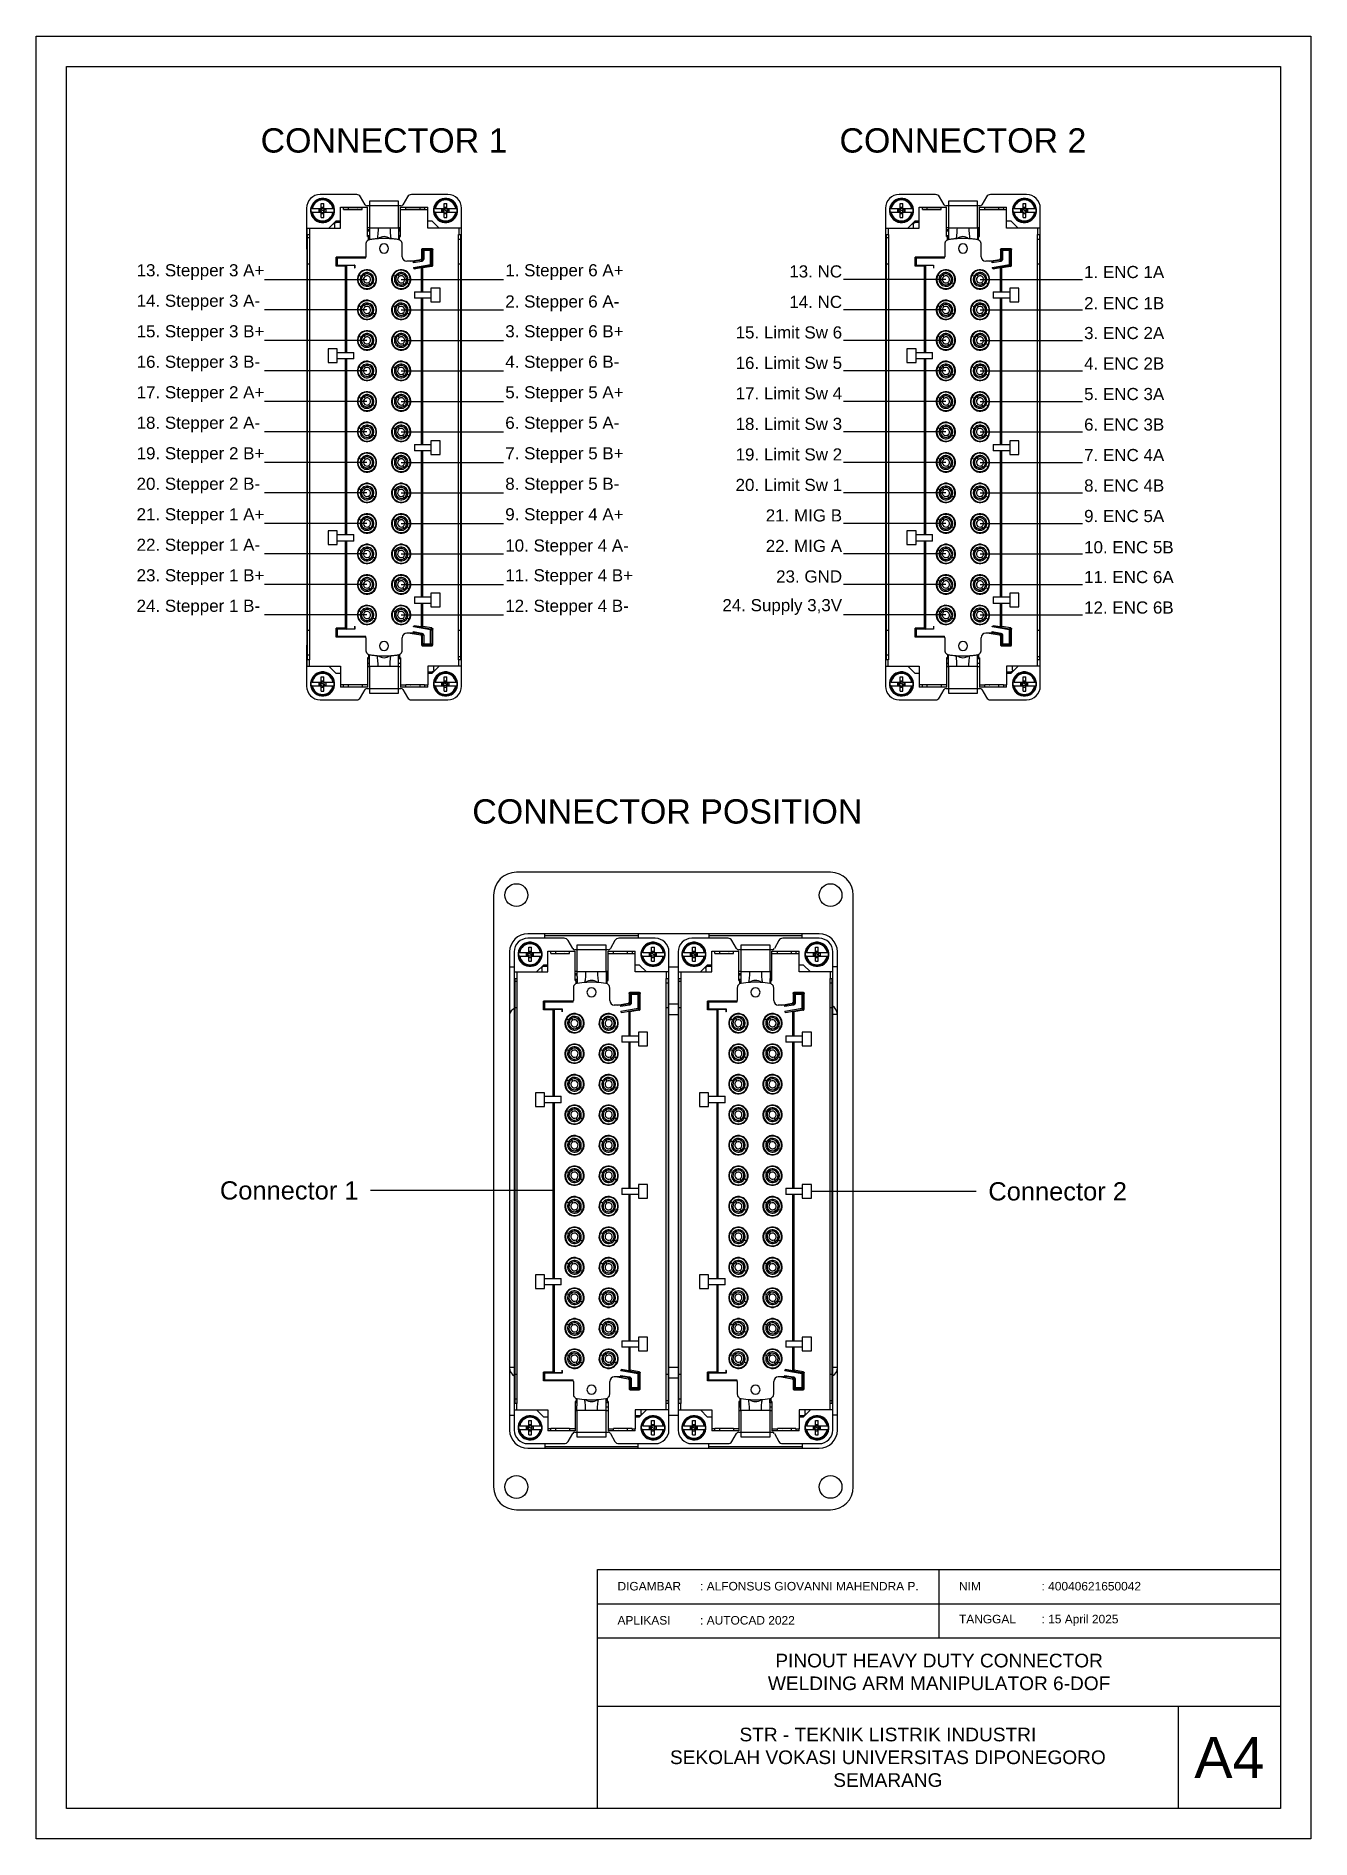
# Model space of a CAD drawing. Header units: millimetres. Extents: x 55 to 265, y 28 to 325.
import ezdxf

# ---------------------------------------------------------------- set-up
doc = ezdxf.new("R2010")
doc.units = ezdxf.units.MM
doc.styles.get("Standard").update_dxf_attribs({"font": 'arial.ttf'})

msp = doc.modelspace()

# ---------------------------------------------------------------- texts
for s, width, gutter_width, heights, insert, char_height, attachment_point in [('CONNECTOR 1', 53.4642, 12.5, [0], (111.89, 308.05), 4, 5), ('CONNECTOR 2', 49.3762, 12.5, [5.82], (207.24, 308.05), 4, 5), ('13. Stepper 3 A+  ', 22.5518, 9.38, [2.62], (71.13, 286.39), 2, 4), (' 1. Stepper 6 A+', 20.4288, 9.38, [0], (131.08, 286.39), 2, 4), ('13. NC  ', 18.8904, 9.38, [2.62], (187.34, 286.49), 2, 6), (' 1. ENC 1A', 20.4288, 9.38, [0], (226.43, 286.39), 2, 4), ('14. Stepper 3 A-  ', 22.2515, 9.38, [2.62], (71.13, 281.37), 2, 4), (' 2. Stepper 6 A-', 20.4288, 9.38, [0], (131.08, 281.25), 2, 4), ('14. NC', 18.8904, 9.38, [2.62], (187.34, 281.47), 2, 6), (' 2. ENC 1B', 20.4288, 9.38, [0], (226.43, 281.25), 2, 4), ('15. Stepper 3 B+  ', 22.1352, 9.38, [2.62], (71.13, 276.34), 2, 4), (' 3. Stepper 6 B+', 20.4288, 9.38, [0], (131.08, 276.34), 2, 4), ('15. Limit Sw 6  ', 18.8904, 9.38, [2.62], (187.34, 276.44), 2, 6), (' 3. ENC 2A', 20.4288, 9.38, [0], (226.43, 276.34), 2, 4), ('16. Stepper 3 B-  ', 22.1352, 9.38, [2.62], (71.13, 271.32), 2, 4), (' 4. Stepper 6 B-', 20.4288, 9.38, [0], (131.08, 271.32), 2, 4), ('16. Limit Sw 5 ', 19.0867, 9.38, [2.62], (187.34, 271.42), 2, 6), (' 4. ENC 2B', 20.4288, 9.38, [0], (226.43, 271.32), 2, 4), ('17. Stepper 2 A+  ', 22.4064, 9.38, [2.62], (71.13, 266.29), 2, 4), (' 5. Stepper 5 A+', 20.4288, 9.38, [0], (131.08, 266.29), 2, 4), ('17. Limit Sw 4', 18.7923, 9.38, [2.62], (187.34, 266.39), 2, 6), (' 5. ENC 3A', 20.4288, 9.38, [0], (226.43, 266.29), 2, 4), ('18. Stepper 2 A-  ', 22.1352, 9.38, [2.62], (71.13, 261.27), 2, 4), (' 6. Stepper 5 A-', 20.4288, 9.38, [0], (131.08, 261.27), 2, 4), ('18. Limit Sw 3', 19.0867, 9.38, [2.62], (187.34, 261.37), 2, 6), (' 6. ENC 3B', 20.4288, 9.38, [0], (226.43, 261.27), 2, 4), ('19. Stepper 2 B+  ', 21.8639, 9.38, [2.62], (71.13, 256.24), 2, 4), (' 7. Stepper 5 B+', 20.4288, 9.38, [0], (131.08, 256.24), 2, 4), ('19. Limit Sw 2', 18.8904, 9.38, [2.62], (187.34, 256.34), 2, 6), (' 7. ENC 4A', 20.4288, 9.38, [0], (226.43, 256.24), 2, 4), ('20. Stepper 2 B-  ', 21.8639, 9.38, [2.62], (71.13, 251.22), 2, 4), (' 8. Stepper 5 B-', 20.4288, 9.38, [0], (131.08, 251.22), 2, 4), ('20. Limit Sw 1  ', 18.596, 9.38, [2.62], (187.34, 251.32), 2, 6), (' 8. ENC 4B', 20.4288, 9.38, [0], (226.43, 251.22), 2, 4), ('21. Stepper 1 A+  ', 22.6777, 9.38, [2.62], (71.13, 246.19), 2, 4), (' 9. Stepper 4 A+', 20.4288, 9.38, [0], (131.08, 246.19), 2, 4), ('21. MIG B', 14.1306, 9.38, [2.62], (187.34, 246.29), 2, 6), (' 9. ENC 5A', 20.4288, 9.38, [0], (226.43, 246.19), 2, 4), ('22. Stepper 1 A-  ', 22.4064, 9.38, [2.62], (71.13, 241.17), 2, 4), (' 10. Stepper 4 A-', 22.7332, 9.38, [0], (131.08, 241.05), 2, 4), ('22. MIG A  ', 13.8856, 9.38, [2.62], (187.34, 241.27), 2, 6), (' 10. ENC 5B', 21.9056, 9.38, [0], (226.43, 241.05), 2, 4), ('23. Stepper 1 B+  ', 22.8134, 9.38, [2.62], (71.13, 236.14), 2, 4), (' 11. Stepper 4 B+', 23.5495, 9.38, [0], (131.08, 236.14), 2, 4), ('23. GND  ', 11.4163, 9.38, [2.62], (187.34, 236.24), 2, 6), (' 11. ENC 6A', 22.4516, 9.38, [0], (226.43, 236.14), 2, 4), ('24. Stepper 1 B-  ', 21.9995, 9.38, [2.62], (71.13, 231.12), 2, 4), (' 12. Stepper 4 B-', 24.9101, 9.38, [0], (131.08, 231.12), 2, 4), ('24. Supply 3,3V', 21.2832, 9.38, [2.62], (187.34, 231.22), 2, 6), (' 12. ENC 6B', 22.5881, 9.38, [0], (226.43, 231.12), 2, 4), ('CONNECTOR POSITION', 64.9229, 12.5, [10.88], (158.55, 197.51), 4, 5), ('Connector 1', 23.4796, 9.38, [0], (107.68, 135.09), 3, 6), ('Connector 2', 29.6315, 9.38, [0], (211.43, 134.94), 3, 4)]:
    msp.add_mtext_dynamic_manual_height_columns(s, width=width, gutter_width=gutter_width, heights=heights, dxfattribs=dict(insert=insert, char_height=char_height, attachment_point=attachment_point))
at = {"linetype": 'ByBlock'}
for s, width, heights, insert, char_height, attachment_point in [('      DIGAMBAR^I: ALFONSUS GIOVANNI MAHENDRA P.', 56.25, [5.62], (147.07, 69.9), 1.4062, 4), ('      NIM^I^I: 40040621650042', 56.25, [5.62], (203.32, 69.9), 1.4062, 4), ('      APLIKASI^I: AUTOCAD 2022', 56.25, [5.62], (147.07, 64.28), 1.4062, 4), ('      TANGGAL^I: 15 April 2025', 56.25, [5.62], (203.32, 64.28), 1.4062, 4), ('PINOUT HEAVY DUTY CONNECTOR\\PWELDING ARM MANIPULATOR 6-DOF', 112.5, [0], (203.32, 55.77), 2.25, 5), ('STR - TEKNIK LISTRIK INDUSTRI\\PSEKOLAH VOKASI UNIVERSITAS DIPONEGORO\\PSEMARANG', 95.625, [0], (194.88, 41.71), 2.25, 5), ('A4', 16.875, [0], (251.13, 41.71), 6.75, 5)]:
    msp.add_mtext_dynamic_manual_height_columns(s, width=width, gutter_width=7.03, heights=heights, dxfattribs=dict(at, insert=insert, char_height=char_height, attachment_point=attachment_point))

# ---------------------------------------------------------------- linework, layer by layer
at = {"color": 7, "linetype": 'Continuous', "lineweight": 25}
for p, q in [((107.38, 299.17), (101.39, 299.17)), ((101.54, 297.71), (101.99, 297.71)), ((101.54, 296.77), (101.54, 297.71)), ((101.54, 297.06), (101.99, 297.06)), ((101.99, 296.77), (101.99, 297.71)), ((102.6, 298.06), (102.72, 298.29)), ((104.69, 293.62), (104.69, 297.07)), ((104.69, 297.07), (109.17, 297.07)), ((105.22, 296.68), (105.22, 297.07)), ((105.22, 297.05), (108.29, 297.05)), ((106.02, 296.68), (106.02, 297.05)), ((108.79, 297.48), (108.03, 298.79)), ((108.29, 296.68), (108.29, 297.07)), ((109.49, 297.29), (109.11, 297.29)), ((109.17, 292.23), (109.17, 297.07)), ((114.29, 298.05), (109.49, 298.05)), ((109.49, 298.05), (109.49, 293.67)), ((114.29, 297.29), (109.49, 297.29)), ((114.29, 293.67), (114.29, 298.05)), ((114.68, 297.29), (114.29, 297.29)), ((114.61, 292.23), (114.61, 297.07)), ((114.61, 297.07), (119.09, 297.07)), ((115.76, 298.79), (115, 297.48)), ((115.5, 296.68), (115.5, 297.07)), ((115.5, 297.05), (118.57, 297.05)), ((122.39, 299.17), (116.41, 299.17)), ((117.77, 297.05), (117.77, 296.68)), ((118.57, 297.07), (118.57, 296.69)), ((121.79, 297.71), (122.24, 297.71)), ((121.79, 296.77), (121.79, 297.71)), ((121.79, 297.06), (122.24, 297.06)), ((122.24, 296.77), (122.24, 297.71)), ((122.85, 298.06), (122.97, 298.29)), ((202.73, 299.17), (196.74, 299.17)), ((196.89, 297.71), (197.34, 297.71)), ((196.89, 296.77), (196.89, 297.71)), ((196.89, 297.06), (197.34, 297.06)), ((197.34, 296.77), (197.34, 297.71)), ((197.95, 298.06), (198.07, 298.29)), ((200.04, 293.62), (200.04, 297.07)), ((200.04, 297.07), (204.52, 297.07)), ((200.57, 296.68), (200.57, 297.07)), ((200.57, 297.05), (203.64, 297.05)), ((201.37, 296.68), (201.37, 297.05)), ((204.14, 297.48), (203.38, 298.79)), ((203.64, 296.68), (203.64, 297.07)), ((204.84, 297.29), (204.46, 297.29)), ((204.52, 292.23), (204.52, 297.07)), ((209.64, 298.05), (204.84, 298.05)), ((204.84, 298.05), (204.84, 293.67)), ((209.64, 297.29), (204.84, 297.29)), ((209.64, 293.67), (209.64, 298.05)), ((210.03, 297.29), (209.64, 297.29)), ((209.96, 292.23), (209.96, 297.07)), ((209.96, 297.07), (214.44, 297.07)), ((211.11, 298.79), (210.35, 297.48)), ((210.85, 296.68), (210.85, 297.07)), ((210.85, 297.05), (213.92, 297.05)), ((217.74, 299.17), (211.76, 299.17)), ((213.12, 297.05), (213.12, 296.68)), ((213.92, 297.07), (213.92, 296.69)), ((217.14, 297.71), (217.59, 297.71)), ((217.14, 296.77), (217.14, 297.71)), ((217.14, 297.06), (217.59, 297.06)), ((217.59, 296.77), (217.59, 297.71)), ((218.2, 298.06), (218.32, 298.29)), ((99.14, 296.92), (99.14, 290.17)), ((99.91, 296.84), (99.87, 296.84)), ((99.91, 296.24), (99.87, 296.24)), ((100.06, 296.84), (101.54, 296.84)), ((100.06, 296.24), (101.54, 296.24)), ((100.94, 295.02), (100.82, 294.8)), ((101.18, 296.77), (101.54, 296.77)), ((101.18, 296.32), (101.18, 296.77)), ((101.18, 296.32), (101.54, 296.32)), ((101.25, 296.77), (101.25, 296.32)), ((102.05, 296.39), (101.49, 296.69)), ((101.54, 295.38), (101.54, 296.32)), ((101.54, 296.02), (101.99, 296.02)), ((101.54, 295.38), (101.99, 295.38)), ((101.99, 296.84), (103.48, 296.84)), ((101.99, 296.77), (102.36, 296.77)), ((101.99, 295.38), (101.99, 296.32)), ((101.99, 296.32), (102.36, 296.32)), ((101.99, 296.24), (103.48, 296.24)), ((102.29, 296.77), (102.29, 296.32)), ((102.36, 296.32), (102.36, 296.77)), ((102.82, 293.62), (104.02, 294.82)), ((103.63, 296.84), (103.67, 296.84)), ((103.63, 296.24), (103.67, 296.24)), ((103.72, 294.22), (103.72, 293.62)), ((104.02, 294.82), (104.69, 294.82)), ((104.09, 294.59), (104.69, 294.59)), ((105.22, 296.68), (108.29, 296.68)), ((107.54, 296.74), (107.55, 296.74)), ((114.61, 296.69), (115.5, 296.69)), ((115.5, 296.68), (118.57, 296.68)), ((118.57, 296.69), (119.09, 296.69)), ((119.09, 293.62), (119.09, 296.69)), ((119.09, 294.82), (119.77, 294.82)), ((119.77, 294.82), (120.97, 293.62)), ((120.16, 296.84), (120.12, 296.84)), ((120.16, 296.24), (120.12, 296.24)), ((120.31, 296.84), (121.79, 296.84)), ((120.31, 296.24), (121.79, 296.24)), ((121.19, 295.02), (121.07, 294.8)), ((121.43, 296.77), (121.79, 296.77)), ((121.43, 296.32), (121.43, 296.77)), ((121.43, 296.32), (121.79, 296.32)), ((121.5, 296.77), (121.5, 296.32)), ((122.3, 296.39), (121.74, 296.69)), ((121.79, 295.38), (121.79, 296.32)), ((121.79, 296.02), (122.24, 296.02)), ((121.79, 295.38), (122.24, 295.38)), ((122.24, 296.84), (123.73, 296.84)), ((122.24, 296.77), (122.61, 296.77)), ((122.24, 295.38), (122.24, 296.32)), ((122.24, 296.32), (122.61, 296.32)), ((122.24, 296.24), (123.73, 296.24)), ((122.54, 296.77), (122.54, 296.32)), ((122.61, 296.32), (122.61, 296.77)), ((123.88, 296.84), (123.92, 296.84)), ((123.88, 296.24), (123.92, 296.24)), ((124.64, 290.17), (124.64, 296.92)), ((194.49, 296.92), (194.49, 290.17)), ((195.26, 296.84), (195.22, 296.84)), ((195.26, 296.24), (195.22, 296.24)), ((195.41, 296.84), (196.89, 296.84)), ((195.41, 296.24), (196.89, 296.24)), ((196.29, 295.02), (196.17, 294.8)), ((196.53, 296.77), (196.89, 296.77)), ((196.53, 296.32), (196.53, 296.77)), ((196.53, 296.32), (196.89, 296.32)), ((196.6, 296.77), (196.6, 296.32)), ((197.4, 296.39), (196.84, 296.69)), ((196.89, 295.38), (196.89, 296.32)), ((196.89, 296.02), (197.34, 296.02)), ((196.89, 295.38), (197.34, 295.38)), ((197.34, 296.84), (198.83, 296.84)), ((197.34, 296.77), (197.71, 296.77)), ((197.34, 295.38), (197.34, 296.32)), ((197.34, 296.32), (197.71, 296.32)), ((197.34, 296.24), (198.83, 296.24)), ((197.64, 296.77), (197.64, 296.32)), ((197.71, 296.32), (197.71, 296.77)), ((198.17, 293.62), (199.37, 294.82)), ((198.98, 296.84), (199.02, 296.84)), ((198.98, 296.24), (199.02, 296.24)), ((199.07, 294.22), (199.07, 293.62)), ((199.37, 294.82), (200.04, 294.82)), ((199.44, 294.59), (200.04, 294.59)), ((200.57, 296.68), (203.64, 296.68)), ((202.89, 296.74), (202.9, 296.74)), ((209.96, 296.69), (210.85, 296.69)), ((210.85, 296.68), (213.92, 296.68)), ((213.92, 296.69), (214.44, 296.69)), ((214.44, 293.62), (214.44, 296.69)), ((214.44, 294.82), (215.12, 294.82)), ((215.12, 294.82), (216.32, 293.62)), ((215.51, 296.84), (215.47, 296.84)), ((215.51, 296.24), (215.47, 296.24)), ((215.66, 296.84), (217.14, 296.84)), ((215.66, 296.24), (217.14, 296.24)), ((216.54, 295.02), (216.42, 294.8)), ((216.78, 296.77), (217.14, 296.77)), ((216.78, 296.32), (216.78, 296.77)), ((216.78, 296.32), (217.14, 296.32)), ((216.85, 296.77), (216.85, 296.32)), ((217.65, 296.39), (217.09, 296.69)), ((217.14, 295.38), (217.14, 296.32)), ((217.14, 296.02), (217.59, 296.02)), ((217.14, 295.38), (217.59, 295.38)), ((217.59, 296.84), (219.08, 296.84)), ((217.59, 296.77), (217.96, 296.77)), ((217.59, 295.38), (217.59, 296.32)), ((217.59, 296.32), (217.96, 296.32)), ((217.59, 296.24), (219.08, 296.24)), ((217.89, 296.77), (217.89, 296.32)), ((217.96, 296.32), (217.96, 296.77)), ((219.23, 296.84), (219.27, 296.84)), ((219.23, 296.24), (219.27, 296.24)), ((219.99, 290.17), (219.99, 296.92)), ((99.22, 293.62), (104.69, 293.62)), ((99.22, 221.47), (99.22, 293.62)), ((99.22, 292.57), (99.61, 292.57)), ((99.23, 292.57), (99.23, 222.52)), ((99.23, 292.09), (99.61, 292.09)), ((99.59, 293.62), (99.59, 292.57)), ((99.61, 292.57), (99.61, 292.09)), ((99.61, 292.09), (99.61, 222.52)), ((109.49, 293.69), (109.17, 293.69)), ((109.17, 293.39), (109.49, 293.39)), ((109.17, 293.17), (109.5, 293.17)), ((109.17, 292.42), (109.5, 292.42)), ((109.17, 292.23), (109.34, 292.23)), ((109.34, 291.68), (109.34, 292.23)), ((109.49, 293.67), (114.29, 293.67)), ((114.61, 293.69), (114.29, 293.69)), ((114.29, 293.39), (114.61, 293.39)), ((114.29, 293.17), (114.59, 293.17)), ((114.29, 292.42), (114.59, 292.42)), ((114.44, 293.39), (114.44, 293.69)), ((114.44, 291.68), (114.44, 292.23)), ((114.44, 292.23), (114.61, 292.23)), ((114.59, 292.42), (114.59, 293.17)), ((124.57, 293.62), (119.09, 293.62)), ((124.18, 222.52), (124.18, 292.57)), ((124.18, 291.82), (124.56, 291.82)), ((124.19, 293.62), (124.19, 292.57)), ((124.19, 292.57), (124.57, 292.57)), ((124.56, 222.52), (124.56, 292.57)), ((124.57, 293.62), (124.57, 221.47)), ((194.57, 293.62), (200.04, 293.62)), ((194.57, 221.47), (194.57, 293.62)), ((194.57, 292.57), (194.96, 292.57)), ((194.58, 292.57), (194.58, 222.52)), ((194.58, 292.09), (194.96, 292.09)), ((194.94, 293.62), (194.94, 292.57)), ((194.96, 292.57), (194.96, 292.09)), ((194.96, 292.09), (194.96, 222.52)), ((204.84, 293.69), (204.52, 293.69)), ((204.52, 293.39), (204.84, 293.39)), ((204.52, 293.17), (204.85, 293.17)), ((204.52, 292.42), (204.85, 292.42)), ((204.52, 292.23), (204.69, 292.23)), ((204.69, 291.68), (204.69, 292.23)), ((204.84, 293.67), (209.64, 293.67)), ((209.96, 293.69), (209.64, 293.69)), ((209.64, 293.39), (209.96, 293.39)), ((209.64, 293.17), (209.94, 293.17)), ((209.64, 292.42), (209.94, 292.42)), ((209.79, 293.39), (209.79, 293.69)), ((209.79, 291.68), (209.79, 292.23)), ((209.79, 292.23), (209.96, 292.23)), ((209.94, 292.42), (209.94, 293.17)), ((219.92, 293.62), (214.44, 293.62)), ((219.53, 222.52), (219.53, 292.57)), ((219.53, 291.82), (219.91, 291.82)), ((219.54, 293.62), (219.54, 292.57)), ((219.54, 292.57), (219.92, 292.57)), ((219.91, 222.52), (219.91, 292.57)), ((219.92, 293.62), (219.92, 221.47)), ((99.14, 290.17), (99.22, 290.17)), ((104.01, 288.83), (104.17, 288.67)), ((108.89, 288.83), (104.01, 288.83)), ((104.01, 287.38), (104.01, 288.83)), ((104.17, 288.67), (104.17, 287.54)), ((108.85, 288.67), (104.17, 288.67)), ((108.89, 290.99), (108.89, 288.92)), ((114.89, 288.92), (114.89, 290.99)), ((116.94, 288.17), (115.64, 288.17)), ((116.19, 288.17), (117.93, 288.48)), ((118.09, 288.35), (116.73, 288.11)), ((116.73, 287.91), (116.73, 288.17)), ((118.12, 288.16), (116.73, 287.91)), ((116.73, 288.11), (116.76, 288.14)), ((116.76, 288.17), (116.76, 288.14)), ((116.76, 288.14), (116.94, 288.17)), ((118.09, 288.35), (117.93, 288.48)), ((118.08, 290.09), (118.24, 289.93)), ((118.08, 290.09), (118.08, 288.66)), ((118.24, 288.53), (118.08, 288.66)), ((119.74, 289.93), (118.24, 289.93)), ((118.24, 289.93), (118.24, 288.53)), ((118.25, 289.98), (118.43, 289.93)), ((118.27, 290.28), (118.43, 290.12)), ((118.27, 290.28), (119.72, 290.28)), ((119.56, 290.12), (118.43, 290.12)), ((118.43, 289.93), (118.43, 288.53)), ((119.72, 290.28), (119.56, 290.12)), ((119.56, 287.65), (119.56, 290.12)), ((119.91, 290.09), (119.75, 289.93)), ((119.75, 287.65), (119.75, 289.93)), ((119.91, 287.51), (119.91, 290.09)), ((124.57, 290.17), (124.64, 290.17)), ((194.49, 290.17), (194.57, 290.17)), ((199.36, 288.83), (199.52, 288.67)), ((204.24, 288.83), (199.36, 288.83)), ((199.36, 287.38), (199.36, 288.83)), ((199.52, 288.67), (199.52, 287.54)), ((204.2, 288.67), (199.52, 288.67)), ((204.24, 290.99), (204.24, 288.92)), ((210.24, 288.92), (210.24, 290.99)), ((212.29, 288.17), (210.99, 288.17)), ((211.54, 288.17), (213.28, 288.48)), ((213.44, 288.35), (212.08, 288.11)), ((212.08, 287.91), (212.08, 288.17)), ((213.47, 288.16), (212.08, 287.91)), ((212.08, 288.11), (212.11, 288.14)), ((212.11, 288.17), (212.11, 288.14)), ((212.11, 288.14), (212.29, 288.17)), ((213.44, 288.35), (213.28, 288.48)), ((213.43, 290.09), (213.59, 289.93)), ((213.43, 290.09), (213.43, 288.66)), ((213.59, 288.53), (213.43, 288.66)), ((215.09, 289.93), (213.59, 289.93)), ((213.59, 289.93), (213.59, 288.53)), ((213.6, 289.98), (213.78, 289.93)), ((213.62, 290.28), (213.78, 290.12)), ((213.62, 290.28), (215.07, 290.28)), ((214.91, 290.12), (213.78, 290.12)), ((213.78, 289.93), (213.78, 288.53)), ((215.07, 290.28), (214.91, 290.12)), ((214.91, 287.65), (214.91, 290.12)), ((215.26, 290.09), (215.1, 289.93)), ((215.1, 287.65), (215.1, 289.93)), ((215.26, 287.51), (215.26, 290.09)), ((219.92, 290.17), (219.99, 290.17)), ((99.61, 287.69), (99.23, 287.69)), ((104.01, 287.38), (104.17, 287.54)), ((105.51, 287.38), (104.01, 287.38)), ((104.17, 287.54), (107.06, 287.54)), ((105.51, 287.38), (105.77, 287.51)), ((105.51, 287.38), (105.51, 273.14)), ((105.77, 273.14), (105.77, 287.51)), ((105.77, 287.51), (107.03, 287.51)), ((107.06, 287.54), (107.03, 287.51)), ((107.03, 287.51), (107.03, 287.05)), ((107.06, 287.54), (107.06, 287.08)), ((107.68, 285.94), (107.7, 285.94)), ((107.76, 285.9), (108.09, 285.72)), ((108.5, 286.14), (108.77, 285.69)), ((113.31, 285.94), (113.32, 285.94)), ((113.38, 285.9), (113.72, 285.72)), ((114.12, 286.14), (114.4, 285.69)), ((116.73, 287.15), (119.56, 287.65)), ((116.73, 287.15), (116.73, 287.08)), ((116.82, 286.97), (119.59, 287.46)), ((116.85, 286.95), (118.02, 287.15)), ((118.02, 287.15), (118.02, 283.12)), ((118.28, 287.07), (118.02, 287.15)), ((119.76, 287.33), (118.28, 287.07)), ((118.28, 283.12), (118.28, 287.07)), ((119.56, 287.65), (119.59, 287.46)), ((119.56, 287.65), (119.75, 287.65)), ((119.59, 287.46), (119.76, 287.33)), ((119.75, 287.65), (119.91, 287.51)), ((124.56, 287.69), (124.18, 287.69)), ((194.96, 287.69), (194.58, 287.69)), ((199.36, 287.38), (199.52, 287.54)), ((200.86, 287.38), (199.36, 287.38)), ((199.52, 287.54), (202.41, 287.54)), ((200.86, 287.38), (201.12, 287.51)), ((200.86, 287.38), (200.86, 273.14)), ((201.12, 273.14), (201.12, 287.51)), ((201.12, 287.51), (202.38, 287.51)), ((202.41, 287.54), (202.38, 287.51)), ((202.38, 287.51), (202.38, 287.05)), ((202.41, 287.54), (202.41, 287.08)), ((203.03, 285.94), (203.05, 285.94)), ((203.11, 285.9), (203.44, 285.72)), ((203.85, 286.14), (204.12, 285.69)), ((208.66, 285.94), (208.67, 285.94)), ((208.73, 285.9), (209.07, 285.72)), ((209.47, 286.14), (209.75, 285.69)), ((212.08, 287.15), (214.91, 287.65)), ((212.08, 287.15), (212.08, 287.08)), ((212.17, 286.97), (214.94, 287.46)), ((212.2, 286.95), (213.37, 287.15)), ((213.37, 287.15), (213.37, 283.12)), ((213.63, 287.07), (213.37, 287.15)), ((215.11, 287.33), (213.63, 287.07)), ((213.63, 283.12), (213.63, 287.07)), ((214.91, 287.65), (214.94, 287.46)), ((214.91, 287.65), (215.1, 287.65)), ((214.94, 287.46), (215.11, 287.33)), ((215.1, 287.65), (215.26, 287.51)), ((219.91, 287.69), (219.53, 287.69)), ((109.67, 284.22), (109.39, 284.67)), ((110.4, 284.46), (110.07, 284.64)), ((110.48, 284.42), (110.46, 284.42)), ((115.29, 284.22), (115.01, 284.67)), ((116.03, 284.46), (115.69, 284.64)), ((116.1, 284.42), (116.09, 284.42)), ((116.89, 283.12), (119.62, 283.12)), ((116.89, 283.12), (116.89, 282.07)), ((121.12, 283.72), (119.62, 283.72)), ((119.62, 283.72), (119.62, 281.47)), ((121.12, 281.47), (121.12, 283.72)), ((205.02, 284.22), (204.74, 284.67)), ((205.75, 284.46), (205.42, 284.64)), ((205.83, 284.42), (205.81, 284.42)), ((210.64, 284.22), (210.36, 284.67)), ((211.38, 284.46), (211.04, 284.64)), ((211.45, 284.42), (211.44, 284.42)), ((212.24, 283.12), (214.97, 283.12)), ((212.24, 283.12), (212.24, 282.07)), ((216.47, 283.72), (214.97, 283.72)), ((214.97, 283.72), (214.97, 281.47)), ((216.47, 281.47), (216.47, 283.72)), ((107.68, 280.92), (107.7, 280.91)), ((107.76, 280.88), (108.09, 280.69)), ((108.5, 281.12), (108.77, 280.66)), ((109.67, 279.19), (109.39, 279.65)), ((110.4, 279.43), (110.07, 279.62)), ((110.48, 279.39), (110.46, 279.4)), ((113.31, 280.92), (113.32, 280.91)), ((113.38, 280.88), (113.72, 280.69)), ((114.12, 281.12), (114.4, 280.66)), ((115.29, 279.19), (115.01, 279.65)), ((116.03, 279.43), (115.69, 279.62)), ((116.1, 279.39), (116.09, 279.4)), ((119.62, 282.07), (116.89, 282.07)), ((118.02, 282.07), (118.02, 257.99)), ((118.28, 257.99), (118.28, 282.07)), ((119.62, 281.47), (121.12, 281.47)), ((203.03, 280.92), (203.05, 280.91)), ((203.11, 280.88), (203.44, 280.69)), ((203.85, 281.12), (204.12, 280.66)), ((205.02, 279.19), (204.74, 279.65)), ((205.75, 279.43), (205.42, 279.62)), ((205.83, 279.39), (205.81, 279.4)), ((208.66, 280.92), (208.67, 280.91)), ((208.73, 280.88), (209.07, 280.69)), ((209.47, 281.12), (209.75, 280.66)), ((210.64, 279.19), (210.36, 279.65)), ((211.38, 279.43), (211.04, 279.62)), ((211.45, 279.39), (211.44, 279.4)), ((214.97, 282.07), (212.24, 282.07)), ((213.37, 282.07), (213.37, 257.99)), ((213.63, 257.99), (213.63, 282.07)), ((214.97, 281.47), (216.47, 281.47)), ((102.67, 273.74), (102.67, 271.49)), ((104.17, 273.74), (102.67, 273.74)), ((104.17, 271.49), (104.17, 273.74)), ((107.68, 275.89), (107.7, 275.89)), ((107.76, 275.85), (108.09, 275.67)), ((108.5, 276.09), (108.77, 275.64)), ((109.67, 274.17), (109.39, 274.62)), ((110.4, 274.41), (110.07, 274.59)), ((110.48, 274.37), (110.46, 274.37)), ((113.31, 275.89), (113.32, 275.89)), ((113.38, 275.85), (113.72, 275.67)), ((114.12, 276.09), (114.4, 275.64)), ((115.29, 274.17), (115.01, 274.62)), ((116.03, 274.41), (115.69, 274.59)), ((116.1, 274.37), (116.09, 274.37)), ((198.02, 273.74), (198.02, 271.49)), ((199.52, 273.74), (198.02, 273.74)), ((199.52, 271.49), (199.52, 273.74)), ((203.03, 275.89), (203.05, 275.89)), ((203.11, 275.85), (203.44, 275.67)), ((203.85, 276.09), (204.12, 275.64)), ((205.02, 274.17), (204.74, 274.62)), ((205.75, 274.41), (205.42, 274.59)), ((205.83, 274.37), (205.81, 274.37)), ((208.66, 275.89), (208.67, 275.89)), ((208.73, 275.85), (209.07, 275.67)), ((209.47, 276.09), (209.75, 275.64)), ((210.64, 274.17), (210.36, 274.62)), ((211.38, 274.41), (211.04, 274.59)), ((211.45, 274.37), (211.44, 274.37)), ((102.67, 271.49), (104.17, 271.49)), ((104.17, 273.14), (106.9, 273.14)), ((106.9, 272.09), (104.17, 272.09)), ((105.51, 272.09), (105.51, 243.14)), ((105.77, 243.14), (105.77, 272.09)), ((106.9, 272.09), (106.9, 273.14)), ((107.68, 270.87), (107.7, 270.86)), ((107.76, 270.83), (108.09, 270.64)), ((108.5, 271.07), (108.77, 270.61)), ((113.31, 270.87), (113.32, 270.86)), ((113.38, 270.83), (113.72, 270.64)), ((114.12, 271.07), (114.4, 270.61)), ((198.02, 271.49), (199.52, 271.49)), ((199.52, 273.14), (202.25, 273.14)), ((202.25, 272.09), (199.52, 272.09)), ((200.86, 272.09), (200.86, 243.14)), ((201.12, 243.14), (201.12, 272.09)), ((202.25, 272.09), (202.25, 273.14)), ((203.03, 270.87), (203.05, 270.86)), ((203.11, 270.83), (203.44, 270.64)), ((203.85, 271.07), (204.12, 270.61)), ((208.66, 270.87), (208.67, 270.86)), ((208.73, 270.83), (209.07, 270.64)), ((209.47, 271.07), (209.75, 270.61)), ((109.67, 269.14), (109.39, 269.6)), ((110.4, 269.38), (110.07, 269.57)), ((110.48, 269.34), (110.46, 269.35)), ((115.29, 269.14), (115.01, 269.6)), ((116.03, 269.38), (115.69, 269.57)), ((116.1, 269.34), (116.09, 269.35)), ((205.02, 269.14), (204.74, 269.6)), ((205.75, 269.38), (205.42, 269.57)), ((205.83, 269.34), (205.81, 269.35)), ((210.64, 269.14), (210.36, 269.6)), ((211.38, 269.38), (211.04, 269.57)), ((211.45, 269.34), (211.44, 269.35)), ((107.68, 265.84), (107.7, 265.84)), ((107.76, 265.8), (108.09, 265.62)), ((108.5, 266.04), (108.77, 265.59)), ((109.67, 264.12), (109.39, 264.57)), ((110.4, 264.36), (110.07, 264.54)), ((113.31, 265.84), (113.32, 265.84)), ((113.38, 265.8), (113.72, 265.62)), ((114.12, 266.04), (114.4, 265.59)), ((115.29, 264.12), (115.01, 264.57)), ((116.03, 264.36), (115.69, 264.54)), ((203.03, 265.84), (203.05, 265.84)), ((203.11, 265.8), (203.44, 265.62)), ((203.85, 266.04), (204.12, 265.59)), ((205.02, 264.12), (204.74, 264.57)), ((205.75, 264.36), (205.42, 264.54)), ((208.66, 265.84), (208.67, 265.84)), ((208.73, 265.8), (209.07, 265.62)), ((209.47, 266.04), (209.75, 265.59)), ((210.64, 264.12), (210.36, 264.57)), ((211.38, 264.36), (211.04, 264.54)), ((110.48, 264.32), (110.46, 264.32)), ((116.1, 264.32), (116.09, 264.32)), ((205.83, 264.32), (205.81, 264.32)), ((211.45, 264.32), (211.44, 264.32)), ((107.68, 260.82), (107.7, 260.81)), ((107.76, 260.78), (108.09, 260.59)), ((108.5, 261.02), (108.77, 260.56)), ((109.67, 259.09), (109.39, 259.55)), ((110.4, 259.33), (110.07, 259.52)), ((110.48, 259.29), (110.46, 259.3)), ((113.31, 260.82), (113.32, 260.81)), ((113.38, 260.78), (113.72, 260.59)), ((114.12, 261.02), (114.4, 260.56)), ((115.29, 259.09), (115.01, 259.55)), ((116.03, 259.33), (115.69, 259.52)), ((116.1, 259.29), (116.09, 259.3)), ((119.62, 258.59), (119.62, 256.34)), ((121.12, 258.59), (119.62, 258.59)), ((121.12, 256.34), (121.12, 258.59)), ((203.03, 260.82), (203.05, 260.81)), ((203.11, 260.78), (203.44, 260.59)), ((203.85, 261.02), (204.12, 260.56)), ((205.02, 259.09), (204.74, 259.55)), ((205.75, 259.33), (205.42, 259.52)), ((205.83, 259.29), (205.81, 259.3)), ((208.66, 260.82), (208.67, 260.81)), ((208.73, 260.78), (209.07, 260.59)), ((209.47, 261.02), (209.75, 260.56)), ((210.64, 259.09), (210.36, 259.55)), ((211.38, 259.33), (211.04, 259.52)), ((211.45, 259.29), (211.44, 259.3)), ((214.97, 258.59), (214.97, 256.34)), ((216.47, 258.59), (214.97, 258.59)), ((216.47, 256.34), (216.47, 258.59)), ((107.68, 255.79), (107.7, 255.79)), ((107.76, 255.75), (108.09, 255.57)), ((108.5, 255.99), (108.77, 255.54)), ((113.31, 255.79), (113.32, 255.79)), ((113.38, 255.75), (113.72, 255.57)), ((114.12, 255.99), (114.4, 255.54)), ((116.89, 257.99), (119.62, 257.99)), ((116.89, 257.99), (116.89, 256.94)), ((119.62, 256.94), (116.89, 256.94)), ((118.02, 256.94), (118.02, 232.87)), ((118.28, 232.87), (118.28, 256.94)), ((119.62, 256.34), (121.12, 256.34)), ((203.03, 255.79), (203.05, 255.79)), ((203.11, 255.75), (203.44, 255.57)), ((203.85, 255.99), (204.12, 255.54)), ((208.66, 255.79), (208.67, 255.79)), ((208.73, 255.75), (209.07, 255.57)), ((209.47, 255.99), (209.75, 255.54)), ((212.24, 257.99), (214.97, 257.99)), ((212.24, 257.99), (212.24, 256.94)), ((214.97, 256.94), (212.24, 256.94)), ((213.37, 256.94), (213.37, 232.87)), ((213.63, 232.87), (213.63, 256.94)), ((214.97, 256.34), (216.47, 256.34)), ((109.67, 254.07), (109.39, 254.52)), ((110.4, 254.31), (110.07, 254.49)), ((110.48, 254.27), (110.46, 254.27)), ((115.29, 254.07), (115.01, 254.52)), ((116.03, 254.31), (115.69, 254.49)), ((116.1, 254.27), (116.09, 254.27)), ((205.02, 254.07), (204.74, 254.52)), ((205.75, 254.31), (205.42, 254.49)), ((205.83, 254.27), (205.81, 254.27)), ((210.64, 254.07), (210.36, 254.52)), ((211.38, 254.31), (211.04, 254.49)), ((211.45, 254.27), (211.44, 254.27)), ((107.68, 250.77), (107.7, 250.76)), ((107.76, 250.73), (108.09, 250.54)), ((108.5, 250.97), (108.77, 250.51)), ((109.67, 249.04), (109.39, 249.5)), ((113.31, 250.77), (113.32, 250.76)), ((113.38, 250.73), (113.72, 250.54)), ((114.12, 250.97), (114.4, 250.51)), ((115.29, 249.04), (115.01, 249.5)), ((203.03, 250.77), (203.05, 250.76)), ((203.11, 250.73), (203.44, 250.54)), ((203.85, 250.97), (204.12, 250.51)), ((205.02, 249.04), (204.74, 249.5)), ((208.66, 250.77), (208.67, 250.76)), ((208.73, 250.73), (209.07, 250.54)), ((209.47, 250.97), (209.75, 250.51)), ((210.64, 249.04), (210.36, 249.5)), ((110.4, 249.28), (110.07, 249.47)), ((110.48, 249.24), (110.46, 249.25)), ((116.03, 249.28), (115.69, 249.47)), ((116.1, 249.24), (116.09, 249.25)), ((205.75, 249.28), (205.42, 249.47)), ((205.83, 249.24), (205.81, 249.25)), ((211.38, 249.28), (211.04, 249.47)), ((211.45, 249.24), (211.44, 249.25)), ((102.67, 243.74), (102.67, 241.49)), ((104.17, 243.74), (102.67, 243.74)), ((104.17, 241.49), (104.17, 243.74)), ((107.68, 245.74), (107.7, 245.74)), ((107.76, 245.7), (108.09, 245.52)), ((108.5, 245.94), (108.77, 245.49)), ((109.67, 244.02), (109.39, 244.47)), ((110.4, 244.26), (110.07, 244.44)), ((110.48, 244.22), (110.46, 244.22)), ((113.31, 245.74), (113.32, 245.74)), ((113.38, 245.7), (113.72, 245.52)), ((114.12, 245.94), (114.4, 245.49)), ((115.29, 244.02), (115.01, 244.47)), ((116.03, 244.26), (115.69, 244.44)), ((116.1, 244.22), (116.09, 244.22)), ((198.02, 243.74), (198.02, 241.49)), ((199.52, 243.74), (198.02, 243.74)), ((199.52, 241.49), (199.52, 243.74)), ((203.03, 245.74), (203.05, 245.74)), ((203.11, 245.7), (203.44, 245.52)), ((203.85, 245.94), (204.12, 245.49)), ((205.02, 244.02), (204.74, 244.47)), ((205.75, 244.26), (205.42, 244.44)), ((205.83, 244.22), (205.81, 244.22)), ((208.66, 245.74), (208.67, 245.74)), ((208.73, 245.7), (209.07, 245.52)), ((209.47, 245.94), (209.75, 245.49)), ((210.64, 244.02), (210.36, 244.47)), ((211.38, 244.26), (211.04, 244.44)), ((211.45, 244.22), (211.44, 244.22)), ((102.67, 241.49), (104.17, 241.49)), ((104.17, 243.14), (106.9, 243.14)), ((106.9, 242.09), (104.17, 242.09)), ((105.51, 242.09), (105.51, 227.71)), ((105.77, 227.58), (105.77, 242.09)), ((106.9, 242.09), (106.9, 243.14)), ((107.68, 240.72), (107.7, 240.71)), ((107.76, 240.68), (108.09, 240.49)), ((108.5, 240.92), (108.77, 240.46)), ((113.31, 240.72), (113.32, 240.71)), ((113.38, 240.68), (113.72, 240.49)), ((114.12, 240.92), (114.4, 240.46)), ((198.02, 241.49), (199.52, 241.49)), ((199.52, 243.14), (202.25, 243.14)), ((202.25, 242.09), (199.52, 242.09)), ((200.86, 242.09), (200.86, 227.71)), ((201.12, 227.58), (201.12, 242.09)), ((202.25, 242.09), (202.25, 243.14)), ((203.03, 240.72), (203.05, 240.71)), ((203.11, 240.68), (203.44, 240.49)), ((203.85, 240.92), (204.12, 240.46)), ((208.66, 240.72), (208.67, 240.71)), ((208.73, 240.68), (209.07, 240.49)), ((209.47, 240.92), (209.75, 240.46)), ((109.67, 238.99), (109.39, 239.45)), ((110.4, 239.23), (110.07, 239.42)), ((110.48, 239.19), (110.46, 239.2)), ((115.29, 238.99), (115.01, 239.45)), ((116.03, 239.23), (115.69, 239.42)), ((116.1, 239.19), (116.09, 239.2)), ((205.02, 238.99), (204.74, 239.45)), ((205.75, 239.23), (205.42, 239.42)), ((205.83, 239.19), (205.81, 239.2)), ((210.64, 238.99), (210.36, 239.45)), ((211.38, 239.23), (211.04, 239.42)), ((211.45, 239.19), (211.44, 239.2)), ((107.68, 235.69), (107.7, 235.69)), ((107.76, 235.65), (108.09, 235.47)), ((108.5, 235.89), (108.77, 235.44)), ((113.31, 235.69), (113.32, 235.69)), ((113.38, 235.65), (113.72, 235.47)), ((114.12, 235.89), (114.4, 235.44)), ((203.03, 235.69), (203.05, 235.69)), ((203.11, 235.65), (203.44, 235.47)), ((203.85, 235.89), (204.12, 235.44)), ((208.66, 235.69), (208.67, 235.69)), ((208.73, 235.65), (209.07, 235.47)), ((209.47, 235.89), (209.75, 235.44)), ((109.67, 233.97), (109.39, 234.42)), ((110.4, 234.21), (110.07, 234.39)), ((110.48, 234.17), (110.46, 234.17)), ((115.29, 233.97), (115.01, 234.42)), ((116.03, 234.21), (115.69, 234.39)), ((116.1, 234.17), (116.09, 234.17)), ((116.89, 232.87), (119.62, 232.87)), ((116.89, 232.87), (116.89, 231.82)), ((119.62, 231.82), (116.89, 231.82)), ((118.02, 231.82), (118.02, 227.93)), ((118.28, 228.02), (118.28, 231.82)), ((121.12, 233.47), (119.62, 233.47)), ((119.62, 233.47), (119.62, 231.22)), ((121.12, 231.22), (121.12, 233.47)), ((205.02, 233.97), (204.74, 234.42)), ((205.75, 234.21), (205.42, 234.39)), ((205.83, 234.17), (205.81, 234.17)), ((210.64, 233.97), (210.36, 234.42)), ((211.38, 234.21), (211.04, 234.39)), ((211.45, 234.17), (211.44, 234.17)), ((212.24, 232.87), (214.97, 232.87)), ((212.24, 232.87), (212.24, 231.82)), ((214.97, 231.82), (212.24, 231.82)), ((213.37, 231.82), (213.37, 227.93)), ((213.63, 228.02), (213.63, 231.82)), ((216.47, 233.47), (214.97, 233.47)), ((214.97, 233.47), (214.97, 231.22)), ((216.47, 231.22), (216.47, 233.47)), ((107.68, 230.67), (107.7, 230.66)), ((107.76, 230.63), (108.09, 230.44)), ((108.5, 230.87), (108.77, 230.41)), ((109.67, 228.94), (109.39, 229.4)), ((110.4, 229.18), (110.07, 229.37)), ((110.48, 229.14), (110.46, 229.15)), ((113.31, 230.67), (113.32, 230.66)), ((113.38, 230.63), (113.72, 230.44)), ((114.12, 230.87), (114.4, 230.41)), ((115.29, 228.94), (115.01, 229.4)), ((116.03, 229.18), (115.69, 229.37)), ((116.1, 229.14), (116.09, 229.15)), ((119.62, 231.22), (121.12, 231.22)), ((203.03, 230.67), (203.05, 230.66)), ((203.11, 230.63), (203.44, 230.44)), ((203.85, 230.87), (204.12, 230.41)), ((205.02, 228.94), (204.74, 229.4)), ((205.75, 229.18), (205.42, 229.37)), ((205.83, 229.14), (205.81, 229.15)), ((208.66, 230.67), (208.67, 230.66)), ((208.73, 230.63), (209.07, 230.44)), ((209.47, 230.87), (209.75, 230.41)), ((210.64, 228.94), (210.36, 229.4)), ((211.38, 229.18), (211.04, 229.37)), ((211.45, 229.14), (211.44, 229.15)), ((214.97, 231.22), (216.47, 231.22)), ((99.23, 227.39), (99.61, 227.39)), ((104.01, 226.25), (104.01, 227.71)), ((104.01, 227.71), (104.17, 227.54)), ((105.51, 227.71), (104.01, 227.71)), ((104.01, 226.25), (104.17, 226.42)), ((108.89, 226.25), (104.01, 226.25)), ((104.17, 227.54), (104.17, 226.42)), ((107.06, 227.54), (104.17, 227.54)), ((104.17, 226.42), (108.85, 226.42)), ((105.51, 227.71), (105.77, 227.58)), ((107.03, 227.58), (105.77, 227.58)), ((107.03, 228.04), (107.03, 227.58)), ((107.06, 227.54), (107.03, 227.58)), ((107.06, 228), (107.06, 227.54)), ((108.89, 226.16), (108.89, 224.09)), ((114.89, 224.09), (114.89, 226.16)), ((116.95, 226.91), (115.64, 226.91)), ((116.19, 226.91), (117.93, 226.61)), ((116.73, 227.94), (116.73, 228)), ((119.56, 227.44), (116.73, 227.94)), ((116.73, 227.17), (118.12, 226.92)), ((116.73, 226.91), (116.73, 227.17)), ((116.73, 226.98), (116.76, 226.94)), ((118.09, 226.74), (116.73, 226.98)), ((116.76, 226.91), (116.76, 226.94)), ((116.76, 226.94), (116.95, 226.91)), ((116.82, 228.11), (119.59, 227.62)), ((118.02, 227.93), (116.85, 228.14)), ((118.09, 226.74), (117.93, 226.61)), ((118.28, 228.02), (118.02, 227.93)), ((118.24, 226.56), (118.08, 226.42)), ((118.08, 226.42), (118.08, 224.99)), ((118.24, 225.15), (118.24, 226.56)), ((119.76, 227.76), (118.28, 228.02)), ((118.43, 226.56), (118.43, 224.97)), ((119.56, 227.44), (119.59, 227.62)), ((119.56, 224.97), (119.56, 227.44)), ((119.56, 227.44), (119.61, 227.44)), ((119.59, 227.62), (119.76, 227.76)), ((119.75, 227.44), (119.91, 227.57)), ((119.75, 227.44), (119.75, 225.15)), ((119.91, 224.99), (119.91, 227.57)), ((124.18, 227.39), (124.56, 227.39)), ((194.58, 227.39), (194.96, 227.39)), ((199.36, 226.25), (199.36, 227.71)), ((199.36, 227.71), (199.52, 227.54)), ((200.86, 227.71), (199.36, 227.71)), ((199.36, 226.25), (199.52, 226.42)), ((204.24, 226.25), (199.36, 226.25)), ((199.52, 227.54), (199.52, 226.42)), ((202.41, 227.54), (199.52, 227.54)), ((199.52, 226.42), (204.2, 226.42)), ((200.86, 227.71), (201.12, 227.58)), ((202.38, 227.58), (201.12, 227.58)), ((202.38, 228.04), (202.38, 227.58)), ((202.41, 227.54), (202.38, 227.58)), ((202.41, 228), (202.41, 227.54)), ((204.24, 226.16), (204.24, 224.09)), ((210.24, 224.09), (210.24, 226.16)), ((212.3, 226.91), (210.99, 226.91)), ((211.54, 226.91), (213.28, 226.61)), ((212.08, 227.94), (212.08, 228)), ((214.91, 227.44), (212.08, 227.94)), ((212.08, 227.17), (213.47, 226.92)), ((212.08, 226.91), (212.08, 227.17)), ((212.08, 226.98), (212.11, 226.94)), ((213.44, 226.74), (212.08, 226.98)), ((212.11, 226.91), (212.11, 226.94)), ((212.11, 226.94), (212.3, 226.91)), ((212.17, 228.11), (214.94, 227.62)), ((213.37, 227.93), (212.2, 228.14)), ((213.44, 226.74), (213.28, 226.61)), ((213.63, 228.02), (213.37, 227.93)), ((213.59, 226.56), (213.43, 226.42)), ((213.43, 226.42), (213.43, 224.99)), ((213.59, 225.15), (213.59, 226.56)), ((215.11, 227.76), (213.63, 228.02)), ((213.78, 226.56), (213.78, 224.97)), ((214.91, 227.44), (214.94, 227.62)), ((214.91, 224.97), (214.91, 227.44)), ((214.91, 227.44), (214.96, 227.44)), ((214.94, 227.62), (215.11, 227.76)), ((215.1, 227.44), (215.26, 227.57)), ((215.1, 227.44), (215.1, 225.15)), ((215.26, 224.99), (215.26, 227.57)), ((219.53, 227.39), (219.91, 227.39)), ((99.14, 224.92), (99.14, 218.17)), ((99.22, 224.92), (99.14, 224.92)), ((99.61, 223.27), (99.23, 223.27)), ((109.34, 222.85), (109.17, 222.85)), ((109.17, 222.85), (109.17, 218.02)), ((109.34, 223.4), (109.34, 222.85)), ((114.44, 223.4), (114.44, 222.85)), ((114.61, 222.85), (114.44, 222.85)), ((114.61, 222.85), (114.61, 218.02)), ((118.08, 224.99), (118.24, 225.15)), ((118.43, 225.15), (118.25, 225.1)), ((118.27, 224.8), (118.43, 224.97)), ((118.27, 224.8), (119.72, 224.8)), ((118.43, 225.15), (119.75, 225.15)), ((119.56, 224.97), (118.43, 224.97)), ((119.72, 224.8), (119.56, 224.97)), ((119.91, 224.99), (119.75, 225.15)), ((124.56, 223), (124.18, 223)), ((124.64, 224.92), (124.57, 224.92)), ((124.64, 218.17), (124.64, 224.92)), ((194.49, 224.92), (194.49, 218.17)), ((194.57, 224.92), (194.49, 224.92)), ((194.96, 223.27), (194.58, 223.27)), ((204.69, 222.85), (204.52, 222.85)), ((204.52, 222.85), (204.52, 218.02)), ((204.69, 223.4), (204.69, 222.85)), ((209.79, 223.4), (209.79, 222.85)), ((209.96, 222.85), (209.79, 222.85)), ((209.96, 222.85), (209.96, 218.02)), ((213.43, 224.99), (213.59, 225.15)), ((213.78, 225.15), (213.6, 225.1)), ((213.62, 224.8), (213.78, 224.97)), ((213.62, 224.8), (215.07, 224.8)), ((213.78, 225.15), (215.1, 225.15)), ((214.91, 224.97), (213.78, 224.97)), ((215.07, 224.8), (214.91, 224.97)), ((215.26, 224.99), (215.1, 225.15)), ((219.91, 223), (219.53, 223)), ((219.99, 224.92), (219.92, 224.92)), ((219.99, 218.17), (219.99, 224.92)), ((99.59, 222.52), (99.22, 222.52)), ((99.22, 221.47), (104.69, 221.47)), ((99.59, 221.47), (99.59, 222.52)), ((102.6, 220.06), (102.72, 220.29)), ((104.02, 220.27), (102.82, 221.47)), ((104.69, 220.27), (104.02, 220.27)), ((104.69, 221.47), (104.69, 218.39)), ((109.17, 221.39), (109.49, 221.39)), ((109.19, 222.67), (109.19, 221.92)), ((109.5, 222.67), (109.19, 222.67)), ((109.5, 221.92), (109.19, 221.92)), ((114.29, 221.41), (109.49, 221.41)), ((109.49, 221.41), (109.49, 217.04)), ((114.61, 222.67), (114.29, 222.67)), ((114.61, 221.92), (114.29, 221.92)), ((114.29, 217.04), (114.29, 221.41)), ((114.29, 221.39), (114.61, 221.39)), ((124.57, 221.47), (119.09, 221.47)), ((119.09, 221.47), (119.09, 218.39)), ((119.7, 220.49), (119.09, 220.49)), ((119.77, 220.27), (119.09, 220.27)), ((120.97, 221.47), (119.77, 220.27)), ((120.07, 220.87), (120.07, 221.47)), ((122.85, 220.06), (122.97, 220.29)), ((124.57, 222.52), (124.18, 222.52)), ((124.19, 221.47), (124.19, 222.52)), ((194.94, 222.52), (194.57, 222.52)), ((194.57, 221.47), (200.04, 221.47)), ((194.94, 221.47), (194.94, 222.52)), ((197.95, 220.06), (198.07, 220.29)), ((199.37, 220.27), (198.17, 221.47)), ((200.04, 220.27), (199.37, 220.27)), ((200.04, 221.47), (200.04, 218.39)), ((204.52, 221.39), (204.84, 221.39)), ((204.54, 222.67), (204.54, 221.92)), ((204.85, 222.67), (204.54, 222.67)), ((204.85, 221.92), (204.54, 221.92)), ((209.64, 221.41), (204.84, 221.41)), ((204.84, 221.41), (204.84, 217.04)), ((209.96, 222.67), (209.64, 222.67)), ((209.96, 221.92), (209.64, 221.92)), ((209.64, 217.04), (209.64, 221.41)), ((209.64, 221.39), (209.96, 221.39)), ((219.92, 221.47), (214.44, 221.47)), ((214.44, 221.47), (214.44, 218.39)), ((215.05, 220.49), (214.44, 220.49)), ((215.12, 220.27), (214.44, 220.27)), ((216.32, 221.47), (215.12, 220.27)), ((215.42, 220.87), (215.42, 221.47)), ((218.2, 220.06), (218.32, 220.29)), ((219.92, 222.52), (219.53, 222.52)), ((219.54, 221.47), (219.54, 222.52)), ((99.91, 218.84), (99.87, 218.84)), ((99.91, 218.24), (99.87, 218.24)), ((100.06, 218.84), (101.54, 218.84)), ((100.06, 218.24), (101.54, 218.24)), ((100.94, 217.02), (100.82, 216.8)), ((101.18, 218.77), (101.54, 218.77)), ((101.18, 218.32), (101.18, 218.77)), ((101.18, 218.32), (101.54, 218.32)), ((101.25, 218.77), (101.25, 218.32)), ((102.05, 218.39), (101.49, 218.7)), ((101.54, 219.71), (101.99, 219.71)), ((101.54, 218.77), (101.54, 219.71)), ((101.54, 219.06), (101.99, 219.06)), ((101.54, 217.38), (101.54, 218.32)), ((101.54, 218.02), (101.99, 218.02)), ((101.54, 217.38), (101.99, 217.38)), ((101.99, 218.77), (101.99, 219.71)), ((101.99, 218.84), (103.48, 218.84)), ((101.99, 218.77), (102.36, 218.77)), ((101.99, 217.38), (101.99, 218.32)), ((101.99, 218.32), (102.36, 218.32)), ((101.99, 218.24), (103.48, 218.24)), ((102.29, 218.77), (102.29, 218.32)), ((102.36, 218.32), (102.36, 218.77)), ((103.63, 218.84), (103.67, 218.84)), ((103.63, 218.24), (103.67, 218.24)), ((105.22, 218.39), (104.69, 218.39)), ((109.17, 218.02), (104.69, 218.02)), ((108.29, 218.41), (105.22, 218.41)), ((108.29, 218.03), (105.22, 218.03)), ((106.02, 218.03), (106.02, 218.41)), ((108.03, 216.29), (108.79, 217.61)), ((108.29, 218.41), (108.29, 218.02)), ((109.17, 218.39), (108.29, 218.39)), ((109.11, 217.79), (109.49, 217.79)), ((109.49, 217.79), (114.29, 217.79)), ((109.49, 217.04), (114.29, 217.04)), ((114.29, 217.79), (114.68, 217.79)), ((114.61, 218.39), (115.5, 218.39)), ((119.09, 218.02), (114.61, 218.02)), ((115, 217.61), (115.76, 216.29)), ((118.57, 218.41), (115.5, 218.41)), ((115.5, 218.02), (115.5, 218.41)), ((118.57, 218.03), (115.5, 218.03)), ((116.25, 218.34), (116.24, 218.34)), ((117.77, 218.41), (117.77, 218.03)), ((118.57, 218.41), (118.57, 218.02)), ((118.57, 218.39), (119.09, 218.39)), ((120.16, 218.84), (120.12, 218.84)), ((120.16, 218.24), (120.12, 218.24)), ((120.31, 218.84), (121.79, 218.84)), ((120.31, 218.24), (121.79, 218.24)), ((121.19, 217.02), (121.07, 216.8)), ((121.43, 218.32), (121.43, 218.77)), ((121.43, 218.77), (121.79, 218.77)), ((121.43, 218.32), (121.79, 218.32)), ((121.5, 218.77), (121.5, 218.32)), ((122.3, 218.39), (121.74, 218.7)), ((121.79, 219.71), (122.24, 219.71)), ((121.79, 218.77), (121.79, 219.71)), ((121.79, 219.06), (122.24, 219.06)), ((121.79, 217.38), (121.79, 218.32)), ((121.79, 218.02), (122.24, 218.02)), ((121.79, 217.38), (122.24, 217.38)), ((122.24, 218.77), (122.24, 219.71)), ((122.24, 218.84), (123.73, 218.84)), ((122.24, 218.77), (122.61, 218.77)), ((122.24, 217.38), (122.24, 218.32)), ((122.24, 218.32), (122.61, 218.32)), ((122.24, 218.24), (123.73, 218.24)), ((122.54, 218.77), (122.54, 218.32)), ((122.61, 218.32), (122.61, 218.77)), ((123.88, 218.84), (123.92, 218.84)), ((123.88, 218.24), (123.92, 218.24)), ((195.26, 218.84), (195.22, 218.84)), ((195.26, 218.24), (195.22, 218.24)), ((195.41, 218.84), (196.89, 218.84)), ((195.41, 218.24), (196.89, 218.24)), ((196.29, 217.02), (196.17, 216.8)), ((196.53, 218.77), (196.89, 218.77)), ((196.53, 218.32), (196.53, 218.77)), ((196.53, 218.32), (196.89, 218.32)), ((196.6, 218.77), (196.6, 218.32)), ((197.4, 218.39), (196.84, 218.7)), ((196.89, 219.71), (197.34, 219.71)), ((196.89, 218.77), (196.89, 219.71)), ((196.89, 219.06), (197.34, 219.06)), ((196.89, 217.38), (196.89, 218.32)), ((196.89, 218.02), (197.34, 218.02)), ((196.89, 217.38), (197.34, 217.38)), ((197.34, 218.77), (197.34, 219.71)), ((197.34, 218.84), (198.83, 218.84)), ((197.34, 218.77), (197.71, 218.77)), ((197.34, 217.38), (197.34, 218.32)), ((197.34, 218.32), (197.71, 218.32)), ((197.34, 218.24), (198.83, 218.24)), ((197.64, 218.77), (197.64, 218.32)), ((197.71, 218.32), (197.71, 218.77)), ((198.98, 218.84), (199.02, 218.84)), ((198.98, 218.24), (199.02, 218.24)), ((200.57, 218.39), (200.04, 218.39)), ((204.52, 218.02), (200.04, 218.02)), ((203.64, 218.41), (200.57, 218.41)), ((203.64, 218.03), (200.57, 218.03)), ((201.37, 218.03), (201.37, 218.41)), ((203.38, 216.29), (204.14, 217.61)), ((203.64, 218.41), (203.64, 218.02)), ((204.52, 218.39), (203.64, 218.39)), ((204.46, 217.79), (204.84, 217.79)), ((204.84, 217.79), (209.64, 217.79)), ((204.84, 217.04), (209.64, 217.04)), ((209.64, 217.79), (210.03, 217.79)), ((209.96, 218.39), (210.85, 218.39)), ((214.44, 218.02), (209.96, 218.02)), ((210.35, 217.61), (211.11, 216.29)), ((213.92, 218.41), (210.85, 218.41)), ((210.85, 218.02), (210.85, 218.41)), ((213.92, 218.03), (210.85, 218.03)), ((211.6, 218.34), (211.59, 218.34)), ((213.12, 218.41), (213.12, 218.03)), ((213.92, 218.41), (213.92, 218.02)), ((213.92, 218.39), (214.44, 218.39)), ((215.51, 218.84), (215.47, 218.84)), ((215.51, 218.24), (215.47, 218.24)), ((215.66, 218.84), (217.14, 218.84)), ((215.66, 218.24), (217.14, 218.24)), ((216.54, 217.02), (216.42, 216.8)), ((216.78, 218.32), (216.78, 218.77)), ((216.78, 218.77), (217.14, 218.77)), ((216.78, 218.32), (217.14, 218.32)), ((216.85, 218.77), (216.85, 218.32)), ((217.65, 218.39), (217.09, 218.7)), ((217.14, 219.71), (217.59, 219.71)), ((217.14, 218.77), (217.14, 219.71)), ((217.14, 219.06), (217.59, 219.06)), ((217.14, 217.38), (217.14, 218.32)), ((217.14, 218.02), (217.59, 218.02)), ((217.14, 217.38), (217.59, 217.38)), ((217.59, 218.77), (217.59, 219.71)), ((217.59, 218.84), (219.08, 218.84)), ((217.59, 218.77), (217.96, 218.77)), ((217.59, 217.38), (217.59, 218.32)), ((217.59, 218.32), (217.96, 218.32)), ((217.59, 218.24), (219.08, 218.24)), ((217.89, 218.77), (217.89, 218.32)), ((217.96, 218.32), (217.96, 218.77)), ((219.23, 218.84), (219.27, 218.84)), ((219.23, 218.24), (219.27, 218.24)), ((101.39, 215.92), (107.38, 215.92)), ((116.41, 215.92), (122.39, 215.92)), ((196.74, 215.92), (202.73, 215.92)), ((211.76, 215.92), (217.74, 215.92)), ((185.44, 187.51), (133.69, 187.51)), ((129.94, 183.76), (129.94, 86.26)), ((189.19, 86.26), (189.19, 183.76)), ((183.57, 177.39), (135.57, 177.39)), ((141.55, 176.64), (135.57, 176.64)), ((136.77, 175.53), (136.9, 175.76)), ((138.38, 176.64), (138.38, 177.39)), ((138.38, 177.08), (153.76, 177.08)), ((142.96, 174.95), (142.2, 176.26)), ((148.47, 175.52), (143.67, 175.52)), ((143.67, 175.52), (143.67, 171.15)), ((148.47, 171.15), (148.47, 175.52)), ((149.93, 176.26), (149.18, 174.95)), ((156.57, 176.64), (150.58, 176.64)), ((153.76, 177.39), (153.76, 176.64)), ((157.02, 175.53), (157.15, 175.76)), ((168.55, 176.64), (162.57, 176.64)), ((163.77, 175.53), (163.9, 175.76)), ((165.38, 177.39), (165.38, 176.64)), ((165.38, 177.08), (180.76, 177.08)), ((169.96, 174.95), (169.2, 176.26)), ((175.47, 175.52), (170.67, 175.52)), ((170.67, 175.52), (170.67, 171.15)), ((175.47, 171.15), (175.47, 175.52)), ((176.93, 176.26), (176.18, 174.95)), ((183.57, 176.64), (177.58, 176.64)), ((180.76, 176.64), (180.76, 177.39)), ((184.02, 175.53), (184.15, 175.76)), ((132.57, 174.39), (132.57, 95.64)), ((133.32, 174.39), (133.32, 167.64)), ((134.09, 173.71), (134.04, 173.71)), ((134.24, 174.31), (135.72, 174.31)), ((134.24, 173.71), (135.72, 173.71)), ((135.11, 172.49), (134.99, 172.27)), ((135.36, 173.79), (135.36, 174.24)), ((135.36, 174.24), (135.72, 174.24)), ((135.36, 173.79), (135.72, 173.79)), ((135.42, 174.24), (135.42, 173.79)), ((136.22, 173.86), (135.66, 174.17)), ((135.72, 175.18), (136.17, 175.18)), ((135.72, 174.24), (135.72, 175.18)), ((135.72, 174.53), (136.17, 174.53)), ((135.72, 172.85), (135.72, 173.79)), ((135.72, 173.49), (136.17, 173.49)), ((135.72, 172.85), (136.17, 172.85)), ((136.17, 174.24), (136.17, 175.18)), ((136.17, 174.31), (137.65, 174.31)), ((136.17, 174.24), (136.53, 174.24)), ((136.17, 172.85), (136.17, 173.79)), ((136.17, 173.79), (136.53, 173.79)), ((136.17, 173.71), (137.65, 173.71)), ((136.46, 174.24), (136.46, 173.79)), ((136.53, 173.79), (136.53, 174.24)), ((136.99, 171.09), (138.19, 172.29)), ((137.8, 174.31), (137.85, 174.31)), ((138.19, 172.29), (138.87, 172.29)), ((138.87, 171.09), (138.87, 174.54)), ((138.87, 174.54), (143.35, 174.54)), ((139.39, 174.15), (139.39, 174.54)), ((139.39, 174.52), (142.46, 174.52)), ((139.39, 174.15), (142.46, 174.15)), ((140.2, 174.15), (140.2, 174.52)), ((141.61, 174.16), (141.72, 174.21)), ((141.61, 174.16), (141.71, 174.21)), ((141.71, 174.21), (141.72, 174.21)), ((142.46, 174.15), (142.46, 174.54)), ((143.67, 174.76), (143.29, 174.76)), ((143.35, 169.7), (143.35, 174.54)), ((148.47, 174.76), (143.67, 174.76)), ((148.85, 174.76), (148.47, 174.76)), ((148.79, 169.7), (148.79, 174.54)), ((148.79, 174.54), (153.27, 174.54)), ((148.79, 174.16), (149.68, 174.16)), ((149.68, 174.15), (149.68, 174.54)), ((149.68, 174.52), (152.74, 174.52)), ((149.68, 174.15), (152.74, 174.15)), ((151.94, 174.52), (151.94, 174.15)), ((152.74, 174.54), (152.74, 174.16)), ((152.74, 174.15), (152.74, 174.16)), ((152.74, 174.16), (153.27, 174.16)), ((153.27, 171.09), (153.27, 174.16)), ((153.27, 172.29), (153.94, 172.29)), ((153.94, 172.29), (155.14, 171.09)), ((154.34, 173.71), (154.29, 173.71)), ((154.49, 174.31), (155.97, 174.31)), ((154.49, 173.71), (155.97, 173.71)), ((155.36, 172.49), (155.24, 172.27)), ((155.61, 173.79), (155.61, 174.24)), ((155.61, 174.24), (155.97, 174.24)), ((155.61, 173.79), (155.97, 173.79)), ((155.67, 174.24), (155.67, 173.79)), ((156.47, 173.86), (155.91, 174.17)), ((155.97, 175.18), (156.42, 175.18)), ((155.97, 174.24), (155.97, 175.18)), ((155.97, 174.53), (156.42, 174.53)), ((155.97, 172.85), (155.97, 173.79)), ((155.97, 173.49), (156.42, 173.49)), ((155.97, 172.85), (156.42, 172.85)), ((156.42, 174.24), (156.42, 175.18)), ((156.42, 174.31), (157.9, 174.31)), ((156.42, 174.24), (156.78, 174.24)), ((156.42, 172.85), (156.42, 173.79)), ((156.42, 173.79), (156.78, 173.79)), ((156.42, 173.71), (157.9, 173.71)), ((156.71, 174.24), (156.71, 173.79)), ((156.78, 173.79), (156.78, 174.24)), ((158.05, 174.31), (158.1, 174.31)), ((158.82, 167.64), (158.82, 174.39)), ((160.32, 174.39), (160.32, 167.64)), ((161.09, 173.71), (161.04, 173.71)), ((161.24, 174.31), (162.72, 174.31)), ((161.24, 173.71), (162.72, 173.71)), ((162.11, 172.49), (161.99, 172.27)), ((162.36, 173.79), (162.36, 174.24)), ((162.36, 174.24), (162.72, 174.24)), ((162.36, 173.79), (162.72, 173.79)), ((162.42, 174.24), (162.42, 173.79)), ((163.22, 173.86), (162.66, 174.17)), ((162.72, 175.18), (163.17, 175.18)), ((162.72, 174.24), (162.72, 175.18)), ((162.72, 174.53), (163.17, 174.53)), ((162.72, 172.85), (162.72, 173.79)), ((162.72, 173.49), (163.17, 173.49)), ((162.72, 172.85), (163.17, 172.85)), ((163.17, 174.24), (163.17, 175.18)), ((163.17, 174.31), (164.65, 174.31)), ((163.17, 174.24), (163.53, 174.24)), ((163.17, 172.85), (163.17, 173.79)), ((163.17, 173.79), (163.53, 173.79)), ((163.17, 173.71), (164.65, 173.71)), ((163.46, 174.24), (163.46, 173.79)), ((163.53, 173.79), (163.53, 174.24)), ((163.99, 171.09), (165.19, 172.29)), ((164.8, 174.31), (164.85, 174.31)), ((165.19, 172.29), (165.87, 172.29)), ((165.87, 171.09), (165.87, 174.54)), ((165.87, 174.54), (170.35, 174.54)), ((166.39, 174.15), (166.39, 174.54)), ((166.39, 174.52), (169.46, 174.52)), ((166.39, 174.15), (169.46, 174.15)), ((167.2, 174.15), (167.2, 174.52)), ((168.61, 174.16), (168.72, 174.21)), ((168.61, 174.16), (168.71, 174.21)), ((168.71, 174.21), (168.72, 174.21)), ((169.46, 174.15), (169.46, 174.54)), ((170.67, 174.76), (170.29, 174.76)), ((170.35, 169.7), (170.35, 174.54)), ((175.47, 174.76), (170.67, 174.76)), ((175.85, 174.76), (175.47, 174.76)), ((175.79, 169.7), (175.79, 174.54)), ((175.79, 174.54), (180.27, 174.54)), ((175.79, 174.16), (176.68, 174.16)), ((176.68, 174.15), (176.68, 174.54)), ((176.68, 174.52), (179.74, 174.52)), ((176.68, 174.15), (179.74, 174.15)), ((178.94, 174.52), (178.94, 174.15)), ((179.74, 174.54), (179.74, 174.16)), ((179.74, 174.15), (179.74, 174.16)), ((179.74, 174.16), (180.27, 174.16)), ((180.27, 171.09), (180.27, 174.16)), ((180.27, 172.29), (180.94, 172.29)), ((180.94, 172.29), (182.14, 171.09)), ((181.34, 173.71), (181.29, 173.71)), ((181.49, 174.31), (182.97, 174.31)), ((181.49, 173.71), (182.97, 173.71)), ((182.36, 172.49), (182.24, 172.27)), ((182.61, 173.79), (182.61, 174.24)), ((182.61, 174.24), (182.97, 174.24)), ((182.61, 173.79), (182.97, 173.79)), ((182.67, 174.24), (182.67, 173.79)), ((183.47, 173.86), (182.91, 174.17)), ((182.97, 175.18), (183.42, 175.18)), ((182.97, 174.24), (182.97, 175.18)), ((182.97, 174.53), (183.42, 174.53)), ((182.97, 172.85), (182.97, 173.79)), ((182.97, 173.49), (183.42, 173.49)), ((182.97, 172.85), (183.42, 172.85)), ((183.42, 174.24), (183.42, 175.18)), ((183.42, 174.31), (184.9, 174.31)), ((183.42, 174.24), (183.78, 174.24)), ((183.42, 172.85), (183.42, 173.79)), ((183.42, 173.79), (183.78, 173.79)), ((183.42, 173.71), (184.9, 173.71)), ((183.71, 174.24), (183.71, 173.79)), ((183.78, 173.79), (183.78, 174.24)), ((185.05, 174.31), (185.1, 174.31)), ((185.82, 167.64), (185.82, 174.39)), ((186.57, 95.64), (186.57, 174.39)), ((132.57, 171.95), (133.32, 171.95)), ((133.39, 171.09), (138.87, 171.09)), ((133.39, 98.94), (133.39, 171.09)), ((133.39, 170.04), (133.78, 170.04)), ((133.41, 170.04), (133.41, 99.99)), ((133.41, 169.56), (133.78, 169.56)), ((133.77, 171.09), (133.77, 170.04)), ((133.78, 170.04), (133.78, 169.56)), ((133.78, 169.56), (133.78, 99.99)), ((137.89, 171.69), (137.89, 171.09)), ((138.27, 172.06), (138.87, 172.06)), ((143.67, 171.16), (143.35, 171.16)), ((143.35, 170.86), (143.67, 170.86)), ((143.35, 170.64), (143.67, 170.64)), ((143.35, 169.89), (143.68, 169.89)), ((143.35, 169.7), (143.52, 169.7)), ((143.52, 169.15), (143.52, 169.7)), ((143.67, 171.15), (148.47, 171.15)), ((148.46, 169.89), (148.77, 169.89)), ((148.79, 171.16), (148.47, 171.16)), ((148.47, 170.86), (148.79, 170.86)), ((148.47, 170.64), (148.77, 170.64)), ((148.62, 170.86), (148.62, 171.16)), ((148.62, 169.15), (148.62, 169.7)), ((148.62, 169.7), (148.79, 169.7)), ((148.77, 169.89), (148.77, 170.64)), ((158.74, 171.09), (153.27, 171.09)), ((158.36, 170.04), (158.74, 170.04)), ((158.36, 99.99), (158.36, 170.04)), ((158.37, 171.09), (158.37, 170.04)), ((158.73, 99.99), (158.73, 170.04)), ((158.74, 171.09), (158.74, 98.94)), ((158.82, 171.95), (160.32, 171.95)), ((160.39, 171.09), (165.87, 171.09)), ((160.39, 98.94), (160.39, 171.09)), ((160.39, 170.04), (160.78, 170.04)), ((160.41, 170.04), (160.41, 99.99)), ((160.41, 169.56), (160.78, 169.56)), ((160.77, 171.09), (160.77, 170.04)), ((160.78, 170.04), (160.78, 169.56)), ((160.78, 169.56), (160.78, 99.99)), ((164.89, 171.69), (164.89, 171.09)), ((165.27, 172.06), (165.87, 172.06)), ((170.67, 171.16), (170.35, 171.16)), ((170.35, 170.86), (170.67, 170.86)), ((170.35, 170.64), (170.67, 170.64)), ((170.35, 169.89), (170.68, 169.89)), ((170.35, 169.7), (170.52, 169.7)), ((170.52, 169.15), (170.52, 169.7)), ((170.67, 171.15), (175.47, 171.15)), ((175.46, 169.89), (175.77, 169.89)), ((175.79, 171.16), (175.47, 171.16)), ((175.47, 170.86), (175.79, 170.86)), ((175.47, 170.64), (175.77, 170.64)), ((175.62, 170.86), (175.62, 171.16)), ((175.62, 169.15), (175.62, 169.7)), ((175.62, 169.7), (175.79, 169.7)), ((175.77, 169.89), (175.77, 170.64)), ((185.74, 171.09), (180.27, 171.09)), ((185.36, 170.04), (185.74, 170.04)), ((185.36, 99.99), (185.36, 170.04)), ((185.37, 171.09), (185.37, 170.04)), ((185.73, 99.99), (185.73, 170.04)), ((185.74, 171.09), (185.74, 98.94)), ((186.57, 171.95), (185.82, 171.95)), ((133.32, 167.64), (133.39, 167.64)), ((143.07, 168.47), (143.07, 166.39)), ((149.07, 166.39), (149.07, 168.47)), ((152.26, 167.56), (152.42, 167.4)), ((152.26, 167.56), (152.26, 166.14)), ((152.42, 167.45), (152.61, 167.4)), ((153.92, 167.4), (152.42, 167.4)), ((152.42, 167.4), (152.42, 166)), ((152.45, 167.75), (152.61, 167.59)), ((152.45, 167.75), (153.9, 167.75)), ((153.74, 167.59), (152.61, 167.59)), ((152.61, 167.4), (152.61, 166)), ((153.9, 167.75), (153.74, 167.59)), ((153.74, 165.12), (153.74, 167.59)), ((154.09, 167.56), (153.92, 167.4)), ((153.92, 165.12), (153.92, 167.4)), ((154.09, 164.98), (154.09, 167.56)), ((158.36, 169.29), (158.73, 169.29)), ((158.74, 167.64), (158.82, 167.64)), ((160.32, 167.64), (160.39, 167.64)), ((170.07, 168.47), (170.07, 166.39)), ((176.07, 166.39), (176.07, 168.47)), ((179.26, 167.56), (179.42, 167.4)), ((179.26, 167.56), (179.26, 166.14)), ((179.42, 167.45), (179.61, 167.4)), ((180.92, 167.4), (179.42, 167.4)), ((179.42, 167.4), (179.42, 166)), ((179.45, 167.75), (179.61, 167.59)), ((179.45, 167.75), (180.9, 167.75)), ((180.74, 167.59), (179.61, 167.59)), ((179.61, 167.4), (179.61, 166)), ((180.9, 167.75), (180.74, 167.59)), ((180.74, 165.12), (180.74, 167.59)), ((181.09, 167.56), (180.92, 167.4)), ((180.92, 165.12), (180.92, 167.4)), ((181.09, 164.98), (181.09, 167.56)), ((185.36, 169.29), (185.73, 169.29)), ((185.74, 167.64), (185.82, 167.64)), ((133.78, 165.16), (133.41, 165.16)), ((138.18, 166.3), (138.34, 166.14)), ((143.06, 166.3), (138.18, 166.3)), ((138.18, 164.85), (138.18, 166.3)), ((138.18, 164.85), (138.34, 165.01)), ((139.68, 164.85), (138.18, 164.85)), ((138.34, 166.14), (138.34, 165.01)), ((143.02, 166.14), (138.34, 166.14)), ((138.34, 165.01), (141.24, 165.01)), ((139.68, 164.85), (139.95, 164.98)), ((139.68, 164.85), (139.68, 150.61)), ((139.95, 150.61), (139.95, 164.98)), ((139.95, 164.98), (141.2, 164.98)), ((141.24, 165.01), (141.2, 164.98)), ((141.2, 164.98), (141.2, 164.52)), ((141.24, 165.01), (141.24, 164.55)), ((141.86, 163.41), (141.87, 163.41)), ((141.93, 163.37), (142.27, 163.19)), ((142.67, 163.61), (142.95, 163.16)), ((147.48, 163.41), (147.5, 163.41)), ((147.56, 163.37), (147.89, 163.19)), ((148.3, 163.61), (148.57, 163.16)), ((151.12, 165.64), (149.82, 165.64)), ((150.36, 165.64), (152.1, 165.95)), ((152.26, 165.82), (150.9, 165.58)), ((150.9, 165.39), (150.9, 165.64)), ((152.3, 165.63), (150.9, 165.39)), ((150.9, 165.58), (150.93, 165.61)), ((150.9, 164.62), (153.74, 165.12)), ((150.9, 164.62), (150.9, 164.55)), ((150.93, 165.64), (150.93, 165.61)), ((150.93, 165.61), (151.12, 165.64)), ((151, 164.44), (153.77, 164.93)), ((151.02, 164.42), (152.19, 164.62)), ((152.26, 165.82), (152.1, 165.95)), ((152.19, 164.62), (152.19, 160.59)), ((152.45, 164.54), (152.19, 164.62)), ((152.42, 166), (152.26, 166.14)), ((153.93, 164.8), (152.45, 164.54)), ((152.45, 160.59), (152.45, 164.54)), ((153.74, 165.12), (153.77, 164.93)), ((153.74, 165.12), (153.92, 165.12)), ((153.77, 164.93), (153.93, 164.8)), ((153.92, 165.12), (154.09, 164.98)), ((158.73, 165.16), (158.36, 165.16)), ((160.39, 165.78), (158.74, 165.78)), ((158.74, 164.11), (160.39, 164.11)), ((160.78, 165.16), (160.41, 165.16)), ((165.18, 166.3), (165.34, 166.14)), ((170.06, 166.3), (165.18, 166.3)), ((165.18, 164.85), (165.18, 166.3)), ((165.18, 164.85), (165.34, 165.01)), ((166.68, 164.85), (165.18, 164.85)), ((165.34, 166.14), (165.34, 165.01)), ((170.02, 166.14), (165.34, 166.14)), ((165.34, 165.01), (168.24, 165.01)), ((166.68, 164.85), (166.95, 164.98)), ((166.68, 164.85), (166.68, 150.61)), ((166.95, 150.61), (166.95, 164.98)), ((166.95, 164.98), (168.2, 164.98)), ((168.24, 165.01), (168.2, 164.98)), ((168.2, 164.98), (168.2, 164.52)), ((168.24, 165.01), (168.24, 164.55)), ((168.86, 163.41), (168.87, 163.41)), ((168.93, 163.37), (169.27, 163.19)), ((169.67, 163.61), (169.95, 163.16)), ((174.48, 163.41), (174.5, 163.41)), ((174.56, 163.37), (174.89, 163.19)), ((175.3, 163.61), (175.57, 163.16)), ((178.12, 165.64), (176.82, 165.64)), ((177.36, 165.64), (179.1, 165.95)), ((179.26, 165.82), (177.9, 165.58)), ((177.9, 165.39), (177.9, 165.64)), ((179.3, 165.63), (177.9, 165.39)), ((177.9, 165.58), (177.93, 165.61)), ((177.9, 164.62), (180.74, 165.12)), ((177.9, 164.62), (177.9, 164.55)), ((177.93, 165.64), (177.93, 165.61)), ((177.93, 165.61), (178.12, 165.64)), ((178, 164.44), (180.77, 164.93)), ((178.02, 164.42), (179.19, 164.62)), ((179.26, 165.82), (179.1, 165.95)), ((179.19, 164.62), (179.19, 160.59)), ((179.45, 164.54), (179.19, 164.62)), ((179.42, 166), (179.26, 166.14)), ((180.93, 164.8), (179.45, 164.54)), ((179.45, 160.59), (179.45, 164.54)), ((180.74, 165.12), (180.77, 164.93)), ((180.74, 165.12), (180.92, 165.12)), ((180.77, 164.93), (180.93, 164.8)), ((180.92, 165.12), (181.09, 164.98)), ((185.73, 165.16), (185.36, 165.16)), ((186.57, 164.11), (185.74, 164.11)), ((143.84, 161.69), (143.56, 162.15)), ((144.58, 161.93), (144.24, 162.11)), ((144.65, 161.89), (144.64, 161.9)), ((149.47, 161.69), (149.19, 162.15)), ((150.2, 161.93), (149.87, 162.11)), ((150.28, 161.89), (150.26, 161.9)), ((151.06, 160.59), (153.79, 160.59)), ((151.06, 160.59), (151.06, 159.54)), ((155.29, 161.19), (153.79, 161.19)), ((153.79, 161.19), (153.79, 158.94)), ((155.29, 158.94), (155.29, 161.19)), ((170.84, 161.69), (170.56, 162.15)), ((171.58, 161.93), (171.24, 162.11)), ((171.65, 161.89), (171.64, 161.9)), ((176.47, 161.69), (176.19, 162.15)), ((177.2, 161.93), (176.87, 162.11)), ((177.28, 161.89), (177.26, 161.9)), ((178.06, 160.59), (180.79, 160.59)), ((178.06, 160.59), (178.06, 159.54)), ((182.29, 161.19), (180.79, 161.19)), ((180.79, 161.19), (180.79, 158.94)), ((182.29, 158.94), (182.29, 161.19)), ((141.86, 158.39), (141.87, 158.38)), ((141.93, 158.35), (142.27, 158.17)), ((142.67, 158.59), (142.95, 158.13)), ((147.48, 158.39), (147.5, 158.38)), ((147.56, 158.35), (147.89, 158.17)), ((148.3, 158.59), (148.57, 158.13)), ((153.79, 159.54), (151.06, 159.54)), ((152.19, 159.54), (152.19, 135.46)), ((152.45, 135.46), (152.45, 159.54)), ((153.79, 158.94), (155.29, 158.94)), ((168.86, 158.39), (168.87, 158.38)), ((168.93, 158.35), (169.27, 158.17)), ((169.67, 158.59), (169.95, 158.13)), ((174.48, 158.39), (174.5, 158.38)), ((174.56, 158.35), (174.89, 158.17)), ((175.3, 158.59), (175.57, 158.13)), ((180.79, 159.54), (178.06, 159.54)), ((179.19, 159.54), (179.19, 135.46)), ((179.45, 135.46), (179.45, 159.54)), ((180.79, 158.94), (182.29, 158.94)), ((143.84, 156.66), (143.56, 157.12)), ((144.58, 156.9), (144.24, 157.09)), ((144.65, 156.86), (144.64, 156.87)), ((149.47, 156.66), (149.19, 157.12)), ((150.2, 156.9), (149.87, 157.09)), ((150.28, 156.86), (150.26, 156.87)), ((170.84, 156.66), (170.56, 157.12)), ((171.58, 156.9), (171.24, 157.09)), ((171.65, 156.86), (171.64, 156.87)), ((176.47, 156.66), (176.19, 157.12)), ((177.2, 156.9), (176.87, 157.09)), ((177.28, 156.86), (177.26, 156.87)), ((141.86, 153.36), (141.87, 153.36)), ((141.93, 153.32), (142.27, 153.14)), ((142.67, 153.56), (142.95, 153.11)), ((143.84, 151.64), (143.56, 152.1)), ((144.58, 151.88), (144.24, 152.06)), ((144.65, 151.84), (144.64, 151.85)), ((147.48, 153.36), (147.5, 153.36)), ((147.56, 153.32), (147.89, 153.14)), ((148.3, 153.56), (148.57, 153.11)), ((149.47, 151.64), (149.19, 152.1)), ((150.2, 151.88), (149.87, 152.06)), ((150.28, 151.84), (150.26, 151.85)), ((168.86, 153.36), (168.87, 153.36)), ((168.93, 153.32), (169.27, 153.14)), ((169.67, 153.56), (169.95, 153.11)), ((170.84, 151.64), (170.56, 152.1)), ((171.58, 151.88), (171.24, 152.06)), ((171.65, 151.84), (171.64, 151.85)), ((174.48, 153.36), (174.5, 153.36)), ((174.56, 153.32), (174.89, 153.14)), ((175.3, 153.56), (175.57, 153.11)), ((176.47, 151.64), (176.19, 152.1)), ((177.2, 151.88), (176.87, 152.06)), ((177.28, 151.84), (177.26, 151.85)), ((138.34, 151.21), (136.84, 151.21)), ((136.84, 151.21), (136.84, 148.96)), ((136.84, 148.96), (138.34, 148.96)), ((138.34, 148.96), (138.34, 151.21)), ((138.34, 150.61), (141.07, 150.61)), ((141.07, 149.56), (138.34, 149.56)), ((139.68, 149.56), (139.68, 120.61)), ((139.95, 120.61), (139.95, 149.56)), ((141.07, 149.56), (141.07, 150.61)), ((142.67, 148.54), (142.95, 148.08)), ((148.3, 148.54), (148.57, 148.08)), ((165.34, 151.21), (163.84, 151.21)), ((163.84, 151.21), (163.84, 148.96)), ((163.84, 148.96), (165.34, 148.96)), ((165.34, 148.96), (165.34, 151.21)), ((165.34, 150.61), (168.07, 150.61)), ((168.07, 149.56), (165.34, 149.56)), ((166.68, 149.56), (166.68, 120.61)), ((166.95, 120.61), (166.95, 149.56)), ((168.07, 149.56), (168.07, 150.61)), ((169.67, 148.54), (169.95, 148.08)), ((175.3, 148.54), (175.57, 148.08)), ((141.86, 148.34), (141.87, 148.33)), ((141.93, 148.3), (142.27, 148.12)), ((143.84, 146.61), (143.56, 147.07)), ((144.58, 146.85), (144.24, 147.04)), ((144.65, 146.81), (144.64, 146.82)), ((147.48, 148.34), (147.5, 148.33)), ((147.56, 148.3), (147.89, 148.12)), ((149.47, 146.61), (149.19, 147.07)), ((150.2, 146.85), (149.87, 147.04)), ((150.28, 146.81), (150.26, 146.82)), ((168.86, 148.34), (168.87, 148.33)), ((168.93, 148.3), (169.27, 148.12)), ((170.84, 146.61), (170.56, 147.07)), ((171.58, 146.85), (171.24, 147.04)), ((171.65, 146.81), (171.64, 146.82)), ((174.48, 148.34), (174.5, 148.33)), ((174.56, 148.3), (174.89, 148.12)), ((176.47, 146.61), (176.19, 147.07)), ((177.2, 146.85), (176.87, 147.04)), ((177.28, 146.81), (177.26, 146.82)), ((141.86, 143.31), (141.87, 143.31)), ((141.93, 143.27), (142.27, 143.09)), ((142.67, 143.51), (142.95, 143.06)), ((147.48, 143.31), (147.5, 143.31)), ((147.56, 143.27), (147.89, 143.09)), ((148.3, 143.51), (148.57, 143.06)), ((168.86, 143.31), (168.87, 143.31)), ((168.93, 143.27), (169.27, 143.09)), ((169.67, 143.51), (169.95, 143.06)), ((174.48, 143.31), (174.5, 143.31)), ((174.56, 143.27), (174.89, 143.09)), ((175.3, 143.51), (175.57, 143.06)), ((143.84, 141.59), (143.56, 142.05)), ((144.58, 141.83), (144.24, 142.01)), ((144.65, 141.79), (144.64, 141.8)), ((149.47, 141.59), (149.19, 142.05)), ((150.2, 141.83), (149.87, 142.01)), ((150.28, 141.79), (150.26, 141.8)), ((170.84, 141.59), (170.56, 142.05)), ((171.58, 141.83), (171.24, 142.01)), ((171.65, 141.79), (171.64, 141.8)), ((176.47, 141.59), (176.19, 142.05)), ((177.2, 141.83), (176.87, 142.01)), ((177.28, 141.79), (177.26, 141.8)), ((141.86, 138.29), (141.87, 138.28)), ((141.93, 138.25), (142.27, 138.07)), ((142.67, 138.49), (142.95, 138.03)), ((143.84, 136.56), (143.56, 137.02)), ((144.58, 136.8), (144.24, 136.99)), ((144.65, 136.76), (144.64, 136.77)), ((147.48, 138.29), (147.5, 138.28)), ((147.56, 138.25), (147.89, 138.07)), ((148.3, 138.49), (148.57, 138.03)), ((149.47, 136.56), (149.19, 137.02)), ((150.2, 136.8), (149.87, 136.99)), ((150.28, 136.76), (150.26, 136.77)), ((168.86, 138.29), (168.87, 138.28)), ((168.93, 138.25), (169.27, 138.07)), ((169.67, 138.49), (169.95, 138.03)), ((170.84, 136.56), (170.56, 137.02)), ((171.58, 136.8), (171.24, 136.99)), ((171.65, 136.76), (171.64, 136.77)), ((174.48, 138.29), (174.5, 138.28)), ((174.56, 138.25), (174.89, 138.07)), ((175.3, 138.49), (175.57, 138.03)), ((176.47, 136.56), (176.19, 137.02)), ((177.2, 136.8), (176.87, 136.99)), ((177.28, 136.76), (177.26, 136.77)), ((151.06, 135.46), (153.79, 135.46)), ((151.06, 135.46), (151.06, 134.41)), ((153.79, 134.41), (151.06, 134.41)), ((152.19, 134.41), (152.19, 110.34)), ((152.45, 110.34), (152.45, 134.41)), ((153.79, 136.06), (153.79, 133.81)), ((155.29, 136.06), (153.79, 136.06)), ((153.79, 133.81), (155.29, 133.81)), ((155.29, 133.81), (155.29, 136.06)), ((178.06, 135.46), (180.79, 135.46)), ((178.06, 135.46), (178.06, 134.41)), ((180.79, 134.41), (178.06, 134.41)), ((179.19, 134.41), (179.19, 110.34)), ((179.45, 110.34), (179.45, 134.41)), ((180.79, 136.06), (180.79, 133.81)), ((182.29, 136.06), (180.79, 136.06)), ((180.79, 133.81), (182.29, 133.81)), ((182.29, 133.81), (182.29, 136.06)), ((141.86, 133.26), (141.87, 133.26)), ((141.93, 133.22), (142.27, 133.04)), ((142.67, 133.46), (142.95, 133.01)), ((143.84, 131.54), (143.56, 132)), ((144.58, 131.78), (144.24, 131.96)), ((144.65, 131.74), (144.64, 131.75)), ((147.48, 133.26), (147.5, 133.26)), ((147.56, 133.22), (147.89, 133.04)), ((148.3, 133.46), (148.57, 133.01)), ((149.47, 131.54), (149.19, 132)), ((150.2, 131.78), (149.87, 131.96)), ((150.28, 131.74), (150.26, 131.75)), ((168.86, 133.26), (168.87, 133.26)), ((168.93, 133.22), (169.27, 133.04)), ((169.67, 133.46), (169.95, 133.01)), ((170.84, 131.54), (170.56, 132)), ((171.58, 131.78), (171.24, 131.96)), ((171.65, 131.74), (171.64, 131.75)), ((174.48, 133.26), (174.5, 133.26)), ((174.56, 133.22), (174.89, 133.04)), ((175.3, 133.46), (175.57, 133.01)), ((176.47, 131.54), (176.19, 132)), ((177.2, 131.78), (176.87, 131.96)), ((177.28, 131.74), (177.26, 131.75)), ((141.86, 128.24), (141.87, 128.23)), ((141.93, 128.2), (142.27, 128.02)), ((142.67, 128.44), (142.95, 127.98)), ((147.48, 128.24), (147.5, 128.23)), ((147.56, 128.2), (147.89, 128.02)), ((148.3, 128.44), (148.57, 127.98)), ((168.86, 128.24), (168.87, 128.23)), ((168.93, 128.2), (169.27, 128.02)), ((169.67, 128.44), (169.95, 127.98)), ((174.48, 128.24), (174.5, 128.23)), ((174.56, 128.2), (174.89, 128.02)), ((175.3, 128.44), (175.57, 127.98)), ((143.84, 126.51), (143.56, 126.97)), ((144.58, 126.75), (144.24, 126.94)), ((144.65, 126.71), (144.64, 126.72)), ((149.47, 126.51), (149.19, 126.97)), ((150.2, 126.75), (149.87, 126.94)), ((150.28, 126.71), (150.26, 126.72)), ((170.84, 126.51), (170.56, 126.97)), ((171.58, 126.75), (171.24, 126.94)), ((171.65, 126.71), (171.64, 126.72)), ((176.47, 126.51), (176.19, 126.97)), ((177.2, 126.75), (176.87, 126.94)), ((177.28, 126.71), (177.26, 126.72)), ((141.86, 123.21), (141.87, 123.21)), ((141.93, 123.17), (142.27, 122.99)), ((142.67, 123.41), (142.95, 122.96)), ((143.84, 121.49), (143.56, 121.95)), ((144.58, 121.73), (144.24, 121.91)), ((147.48, 123.21), (147.5, 123.21)), ((147.56, 123.17), (147.89, 122.99)), ((148.3, 123.41), (148.57, 122.96)), ((149.47, 121.49), (149.19, 121.95)), ((150.2, 121.73), (149.87, 121.91)), ((168.86, 123.21), (168.87, 123.21)), ((168.93, 123.17), (169.27, 122.99)), ((169.67, 123.41), (169.95, 122.96)), ((170.84, 121.49), (170.56, 121.95)), ((171.58, 121.73), (171.24, 121.91)), ((174.48, 123.21), (174.5, 123.21)), ((174.56, 123.17), (174.89, 122.99)), ((175.3, 123.41), (175.57, 122.96)), ((176.47, 121.49), (176.19, 121.95)), ((177.2, 121.73), (176.87, 121.91)), ((136.84, 121.21), (136.84, 118.96)), ((138.34, 121.21), (136.84, 121.21)), ((136.84, 118.96), (138.34, 118.96)), ((138.34, 118.96), (138.34, 121.21)), ((138.34, 120.61), (141.07, 120.61)), ((141.07, 119.56), (138.34, 119.56)), ((139.68, 119.56), (139.68, 105.18)), ((139.95, 105.05), (139.95, 119.56)), ((141.07, 119.56), (141.07, 120.61)), ((144.65, 121.69), (144.64, 121.7)), ((150.28, 121.69), (150.26, 121.7)), ((163.84, 121.21), (163.84, 118.96)), ((165.34, 121.21), (163.84, 121.21)), ((163.84, 118.96), (165.34, 118.96)), ((165.34, 118.96), (165.34, 121.21)), ((165.34, 120.61), (168.07, 120.61)), ((168.07, 119.56), (165.34, 119.56)), ((166.68, 119.56), (166.68, 105.18)), ((166.95, 105.05), (166.95, 119.56)), ((168.07, 119.56), (168.07, 120.61)), ((171.65, 121.69), (171.64, 121.7)), ((177.28, 121.69), (177.26, 121.7)), ((141.86, 118.19), (141.87, 118.18)), ((141.93, 118.15), (142.27, 117.97)), ((142.67, 118.39), (142.95, 117.93)), ((143.84, 116.46), (143.56, 116.92)), ((144.58, 116.7), (144.24, 116.89)), ((144.65, 116.66), (144.64, 116.67)), ((147.48, 118.19), (147.5, 118.18)), ((147.56, 118.15), (147.89, 117.97)), ((148.3, 118.39), (148.57, 117.93)), ((149.47, 116.46), (149.19, 116.92)), ((150.2, 116.7), (149.87, 116.89)), ((150.28, 116.66), (150.26, 116.67)), ((168.86, 118.19), (168.87, 118.18)), ((168.93, 118.15), (169.27, 117.97)), ((169.67, 118.39), (169.95, 117.93)), ((170.84, 116.46), (170.56, 116.92)), ((171.58, 116.7), (171.24, 116.89)), ((171.65, 116.66), (171.64, 116.67)), ((174.48, 118.19), (174.5, 118.18)), ((174.56, 118.15), (174.89, 117.97)), ((175.3, 118.39), (175.57, 117.93)), ((176.47, 116.46), (176.19, 116.92)), ((177.2, 116.7), (176.87, 116.89)), ((177.28, 116.66), (177.26, 116.67)), ((141.86, 113.16), (141.87, 113.16)), ((141.93, 113.12), (142.27, 112.94)), ((142.67, 113.36), (142.95, 112.91)), ((147.48, 113.16), (147.5, 113.16)), ((147.56, 113.12), (147.89, 112.94)), ((148.3, 113.36), (148.57, 112.91)), ((168.86, 113.16), (168.87, 113.16)), ((168.93, 113.12), (169.27, 112.94)), ((169.67, 113.36), (169.95, 112.91)), ((174.48, 113.16), (174.5, 113.16)), ((174.56, 113.12), (174.89, 112.94)), ((175.3, 113.36), (175.57, 112.91)), ((143.84, 111.44), (143.56, 111.9)), ((144.58, 111.68), (144.24, 111.86)), ((144.65, 111.64), (144.64, 111.65)), ((149.47, 111.44), (149.19, 111.9)), ((150.2, 111.68), (149.87, 111.86)), ((150.28, 111.64), (150.26, 111.65)), ((151.06, 110.34), (153.79, 110.34)), ((151.06, 110.34), (151.06, 109.29)), ((153.79, 110.94), (153.79, 108.69)), ((155.29, 110.94), (153.79, 110.94)), ((155.29, 108.69), (155.29, 110.94)), ((170.84, 111.44), (170.56, 111.9)), ((171.58, 111.68), (171.24, 111.86)), ((171.65, 111.64), (171.64, 111.65)), ((176.47, 111.44), (176.19, 111.9)), ((177.2, 111.68), (176.87, 111.86)), ((177.28, 111.64), (177.26, 111.65)), ((178.06, 110.34), (180.79, 110.34)), ((178.06, 110.34), (178.06, 109.29)), ((182.29, 110.94), (180.79, 110.94)), ((180.79, 110.94), (180.79, 108.69)), ((182.29, 108.69), (182.29, 110.94)), ((141.86, 108.14), (141.87, 108.13)), ((141.93, 108.1), (142.27, 107.92)), ((142.67, 108.34), (142.95, 107.88)), ((147.48, 108.14), (147.5, 108.13)), ((147.56, 108.1), (147.89, 107.92)), ((148.3, 108.34), (148.57, 107.88)), ((153.79, 109.29), (151.06, 109.29)), ((152.19, 109.29), (152.19, 105.4)), ((152.45, 105.49), (152.45, 109.29)), ((153.79, 108.69), (155.29, 108.69)), ((168.86, 108.14), (168.87, 108.13)), ((168.93, 108.1), (169.27, 107.92)), ((169.67, 108.34), (169.95, 107.88)), ((174.48, 108.14), (174.5, 108.13)), ((174.56, 108.1), (174.89, 107.92)), ((175.3, 108.34), (175.57, 107.88)), ((180.79, 109.29), (178.06, 109.29)), ((179.19, 109.29), (179.19, 105.4)), ((179.45, 105.49), (179.45, 109.29)), ((180.79, 108.69), (182.29, 108.69)), ((133.39, 105.92), (132.57, 105.92)), ((133.41, 104.86), (133.78, 104.86)), ((138.18, 103.73), (138.18, 105.18)), ((138.18, 105.18), (138.34, 105.01)), ((139.68, 105.18), (138.18, 105.18)), ((138.34, 105.01), (138.34, 103.89)), ((141.24, 105.01), (138.34, 105.01)), ((139.68, 105.18), (139.95, 105.05)), ((141.2, 105.05), (139.95, 105.05)), ((141.2, 105.51), (141.2, 105.05)), ((141.24, 105.01), (141.2, 105.05)), ((141.24, 105.47), (141.24, 105.01)), ((143.84, 106.41), (143.56, 106.87)), ((144.58, 106.65), (144.24, 106.84)), ((144.65, 106.61), (144.64, 106.62)), ((149.47, 106.41), (149.19, 106.87)), ((151.12, 104.38), (149.82, 104.38)), ((150.2, 106.65), (149.87, 106.84)), ((150.28, 106.61), (150.26, 106.62)), ((150.37, 104.38), (152.1, 104.08)), ((150.9, 105.41), (150.9, 105.47)), ((153.74, 104.91), (150.9, 105.41)), ((150.9, 104.64), (152.3, 104.4)), ((150.9, 104.38), (150.9, 104.64)), ((150.9, 104.45), (150.93, 104.42)), ((152.26, 104.21), (150.9, 104.45)), ((150.93, 104.38), (150.93, 104.42)), ((150.93, 104.42), (151.12, 104.38)), ((151, 105.58), (153.77, 105.09)), ((152.19, 105.4), (151.02, 105.61)), ((152.26, 104.21), (152.1, 104.08)), ((152.45, 105.49), (152.19, 105.4)), ((152.42, 104.03), (152.26, 103.89)), ((152.42, 102.62), (152.42, 104.03)), ((153.93, 105.23), (152.45, 105.49)), ((152.61, 104.03), (152.61, 102.44)), ((153.74, 104.91), (153.77, 105.09)), ((153.74, 102.44), (153.74, 104.91)), ((153.74, 104.91), (153.79, 104.91)), ((153.77, 105.09), (153.93, 105.23)), ((153.92, 104.91), (154.09, 105.04)), ((153.92, 104.91), (153.92, 102.62)), ((154.09, 102.46), (154.09, 105.04)), ((158.36, 104.86), (158.73, 104.86)), ((160.39, 105.92), (158.74, 105.92)), ((158.74, 104.24), (160.39, 104.24)), ((160.41, 104.86), (160.78, 104.86)), ((165.18, 103.73), (165.18, 105.18)), ((165.18, 105.18), (165.34, 105.01)), ((166.68, 105.18), (165.18, 105.18)), ((165.34, 105.01), (165.34, 103.89)), ((168.24, 105.01), (165.34, 105.01)), ((166.68, 105.18), (166.95, 105.05)), ((168.2, 105.05), (166.95, 105.05)), ((168.2, 105.51), (168.2, 105.05)), ((168.24, 105.01), (168.2, 105.05)), ((168.24, 105.47), (168.24, 105.01)), ((170.84, 106.41), (170.56, 106.87)), ((171.58, 106.65), (171.24, 106.84)), ((171.65, 106.61), (171.64, 106.62)), ((176.47, 106.41), (176.19, 106.87)), ((178.12, 104.38), (176.82, 104.38)), ((177.2, 106.65), (176.87, 106.84)), ((177.28, 106.61), (177.26, 106.62)), ((177.37, 104.38), (179.1, 104.08)), ((177.9, 105.41), (177.9, 105.47)), ((180.74, 104.91), (177.9, 105.41)), ((177.9, 104.64), (179.3, 104.4)), ((177.9, 104.38), (177.9, 104.64)), ((177.9, 104.45), (177.93, 104.42)), ((179.26, 104.21), (177.9, 104.45)), ((177.93, 104.38), (177.93, 104.42)), ((177.93, 104.42), (178.12, 104.38)), ((178, 105.58), (180.77, 105.09)), ((179.19, 105.4), (178.02, 105.61)), ((179.26, 104.21), (179.1, 104.08)), ((179.45, 105.49), (179.19, 105.4)), ((179.42, 104.03), (179.26, 103.89)), ((179.42, 102.62), (179.42, 104.03)), ((180.93, 105.23), (179.45, 105.49)), ((179.61, 104.03), (179.61, 102.44)), ((180.74, 104.91), (180.77, 105.09)), ((180.74, 102.44), (180.74, 104.91)), ((180.74, 104.91), (180.79, 104.91)), ((180.77, 105.09), (180.93, 105.23)), ((180.92, 104.91), (181.09, 105.04)), ((180.92, 104.91), (180.92, 102.62)), ((181.09, 102.46), (181.09, 105.04)), ((185.36, 104.86), (185.73, 104.86)), ((186.57, 105.92), (185.74, 105.92)), ((133.32, 102.39), (133.32, 95.64)), ((133.39, 102.39), (133.32, 102.39)), ((138.18, 103.73), (138.34, 103.89)), ((143.06, 103.73), (138.18, 103.73)), ((138.34, 103.89), (143.02, 103.89)), ((143.07, 103.63), (143.07, 101.56)), ((149.07, 101.56), (149.07, 103.63)), ((152.26, 103.89), (152.26, 102.46)), ((152.26, 102.46), (152.42, 102.62)), ((152.61, 102.62), (152.42, 102.57)), ((152.45, 102.28), (152.61, 102.44)), ((152.45, 102.28), (153.9, 102.28)), ((152.61, 102.62), (153.92, 102.62)), ((153.74, 102.44), (152.61, 102.44)), ((153.9, 102.28), (153.74, 102.44)), ((154.09, 102.46), (153.92, 102.62)), ((158.82, 102.39), (158.74, 102.39)), ((158.82, 95.64), (158.82, 102.39)), ((160.32, 102.39), (160.32, 95.64)), ((160.39, 102.39), (160.32, 102.39)), ((165.18, 103.73), (165.34, 103.89)), ((170.06, 103.73), (165.18, 103.73)), ((165.34, 103.89), (170.02, 103.89)), ((170.07, 103.63), (170.07, 101.56)), ((176.07, 101.56), (176.07, 103.63)), ((179.26, 103.89), (179.26, 102.46)), ((179.26, 102.46), (179.42, 102.62)), ((179.61, 102.62), (179.42, 102.57)), ((179.45, 102.28), (179.61, 102.44)), ((179.45, 102.28), (180.9, 102.28)), ((179.61, 102.62), (180.92, 102.62)), ((180.74, 102.44), (179.61, 102.44)), ((180.9, 102.28), (180.74, 102.44)), ((181.09, 102.46), (180.92, 102.62)), ((185.82, 102.39), (185.74, 102.39)), ((185.82, 95.64), (185.82, 102.39)), ((132.57, 98.08), (133.32, 98.08)), ((133.78, 99.99), (133.39, 99.99)), ((133.39, 98.94), (138.87, 98.94)), ((133.78, 100.74), (133.41, 100.74)), ((133.77, 98.94), (133.77, 99.99)), ((138.19, 97.74), (136.99, 98.94)), ((138.87, 98.94), (138.87, 95.86)), ((143.35, 100.32), (143.35, 95.49)), ((143.52, 100.32), (143.35, 100.32)), ((143.35, 98.86), (143.67, 98.86)), ((143.37, 100.14), (143.37, 99.39)), ((143.68, 100.14), (143.37, 100.14)), ((143.67, 99.39), (143.37, 99.39)), ((143.52, 100.87), (143.52, 100.32)), ((148.47, 98.88), (143.67, 98.88)), ((143.67, 98.88), (143.67, 94.51)), ((148.79, 100.14), (148.46, 100.14)), ((148.79, 99.39), (148.47, 99.39)), ((148.47, 94.51), (148.47, 98.88)), ((148.47, 98.86), (148.79, 98.86)), ((148.62, 100.87), (148.62, 100.32)), ((148.79, 100.32), (148.62, 100.32)), ((148.79, 100.32), (148.79, 95.49)), ((158.74, 98.94), (153.27, 98.94)), ((153.27, 98.94), (153.27, 95.86)), ((155.14, 98.94), (153.94, 97.74)), ((154.25, 98.34), (154.25, 98.94)), ((158.73, 100.47), (158.36, 100.47)), ((158.74, 99.99), (158.36, 99.99)), ((158.37, 98.94), (158.37, 99.99)), ((158.82, 98.08), (160.32, 98.08)), ((160.78, 99.99), (160.39, 99.99)), ((160.39, 98.94), (165.87, 98.94)), ((160.78, 100.74), (160.41, 100.74)), ((160.77, 98.94), (160.77, 99.99)), ((165.19, 97.74), (163.99, 98.94)), ((165.87, 98.94), (165.87, 95.86)), ((170.52, 100.32), (170.35, 100.32)), ((170.35, 100.32), (170.35, 95.49)), ((170.35, 98.86), (170.67, 98.86)), ((170.37, 100.14), (170.37, 99.39)), ((170.68, 100.14), (170.37, 100.14)), ((170.67, 99.39), (170.37, 99.39)), ((170.52, 100.87), (170.52, 100.32)), ((175.47, 98.88), (170.67, 98.88)), ((170.67, 98.88), (170.67, 94.51)), ((175.79, 100.14), (175.46, 100.14)), ((175.79, 99.39), (175.47, 99.39)), ((175.47, 94.51), (175.47, 98.88)), ((175.47, 98.86), (175.79, 98.86)), ((175.62, 100.87), (175.62, 100.32)), ((175.79, 100.32), (175.62, 100.32)), ((175.79, 100.32), (175.79, 95.49)), ((185.74, 98.94), (180.27, 98.94)), ((180.27, 98.94), (180.27, 95.86)), ((182.14, 98.94), (180.94, 97.74)), ((181.25, 98.34), (181.25, 98.94)), ((185.73, 100.47), (185.36, 100.47)), ((185.74, 99.99), (185.36, 99.99)), ((185.37, 98.94), (185.37, 99.99)), ((186.57, 98.08), (185.82, 98.08)), ((134.09, 95.71), (134.04, 95.71)), ((134.24, 96.31), (135.72, 96.31)), ((134.24, 95.71), (135.72, 95.71)), ((135.36, 96.24), (135.72, 96.24)), ((135.36, 95.79), (135.36, 96.24)), ((135.36, 95.79), (135.72, 95.79)), ((135.42, 96.24), (135.42, 95.79)), ((136.22, 95.86), (135.66, 96.17)), ((135.72, 97.18), (136.17, 97.18)), ((135.72, 96.24), (135.72, 97.18)), ((135.72, 96.53), (136.17, 96.53)), ((135.72, 94.85), (135.72, 95.79)), ((135.72, 95.49), (136.17, 95.49)), ((136.17, 96.24), (136.17, 97.18)), ((136.17, 96.31), (137.65, 96.31)), ((136.17, 96.24), (136.53, 96.24)), ((136.17, 94.85), (136.17, 95.79)), ((136.17, 95.79), (136.53, 95.79)), ((136.17, 95.71), (137.65, 95.71)), ((136.46, 96.24), (136.46, 95.79)), ((136.53, 95.79), (136.53, 96.24)), ((136.77, 97.53), (136.9, 97.76)), ((137.8, 96.31), (137.85, 96.31)), ((138.87, 97.74), (138.19, 97.74)), ((139.39, 95.86), (138.87, 95.86)), ((143.35, 95.49), (138.87, 95.49)), ((139.39, 95.88), (139.39, 95.86)), ((142.46, 95.88), (139.39, 95.88)), ((142.46, 95.5), (139.39, 95.5)), ((140.2, 95.5), (140.2, 95.88)), ((142.2, 93.76), (142.96, 95.08)), ((142.46, 95.88), (142.46, 95.49)), ((143.35, 95.86), (142.46, 95.86)), ((143.29, 95.26), (143.67, 95.26)), ((143.67, 95.26), (148.47, 95.26)), ((148.47, 95.26), (148.85, 95.26)), ((148.79, 95.86), (149.68, 95.86)), ((153.27, 95.49), (148.79, 95.49)), ((149.18, 95.08), (149.93, 93.76)), ((152.74, 95.88), (149.68, 95.88)), ((149.68, 95.49), (149.68, 95.88)), ((152.74, 95.5), (149.68, 95.5)), ((150.53, 95.87), (150.41, 95.81)), ((150.42, 95.81), (150.41, 95.81)), ((150.53, 95.87), (150.42, 95.81)), ((151.94, 95.88), (151.94, 95.5)), ((152.74, 95.88), (152.74, 95.49)), ((152.74, 95.86), (153.27, 95.86)), ((153.87, 97.96), (153.27, 97.96)), ((153.94, 97.74), (153.27, 97.74)), ((154.34, 95.71), (154.29, 95.71)), ((154.49, 96.31), (155.97, 96.31)), ((154.49, 95.71), (155.97, 95.71)), ((155.61, 95.79), (155.61, 96.24)), ((155.61, 96.24), (155.97, 96.24)), ((155.61, 95.79), (155.97, 95.79)), ((155.67, 96.24), (155.67, 95.79)), ((156.47, 95.86), (155.91, 96.17)), ((155.97, 97.18), (156.42, 97.18)), ((155.97, 96.24), (155.97, 97.18)), ((155.97, 96.53), (156.42, 96.53)), ((155.97, 94.85), (155.97, 95.79)), ((155.97, 95.49), (156.42, 95.49)), ((156.42, 96.24), (156.42, 97.18)), ((156.42, 96.31), (157.9, 96.31)), ((156.42, 96.24), (156.78, 96.24)), ((156.42, 94.85), (156.42, 95.79)), ((156.42, 95.79), (156.78, 95.79)), ((156.42, 95.71), (157.9, 95.71)), ((156.71, 96.24), (156.71, 95.79)), ((156.78, 95.79), (156.78, 96.24)), ((157.02, 97.53), (157.15, 97.76)), ((158.05, 96.31), (158.1, 96.31)), ((161.09, 95.71), (161.04, 95.71)), ((161.24, 96.31), (162.72, 96.31)), ((161.24, 95.71), (162.72, 95.71)), ((162.36, 96.24), (162.72, 96.24)), ((162.36, 95.79), (162.36, 96.24)), ((162.36, 95.79), (162.72, 95.79)), ((162.42, 96.24), (162.42, 95.79)), ((163.22, 95.86), (162.66, 96.17)), ((162.72, 97.18), (163.17, 97.18)), ((162.72, 96.24), (162.72, 97.18)), ((162.72, 96.53), (163.17, 96.53)), ((162.72, 94.85), (162.72, 95.79)), ((162.72, 95.49), (163.17, 95.49)), ((163.17, 96.24), (163.17, 97.18)), ((163.17, 96.31), (164.65, 96.31)), ((163.17, 96.24), (163.53, 96.24)), ((163.17, 94.85), (163.17, 95.79)), ((163.17, 95.79), (163.53, 95.79)), ((163.17, 95.71), (164.65, 95.71)), ((163.46, 96.24), (163.46, 95.79)), ((163.53, 95.79), (163.53, 96.24)), ((163.77, 97.53), (163.9, 97.76)), ((164.8, 96.31), (164.85, 96.31)), ((165.87, 97.74), (165.19, 97.74)), ((166.39, 95.86), (165.87, 95.86)), ((170.35, 95.49), (165.87, 95.49)), ((169.46, 95.88), (166.39, 95.88)), ((166.39, 95.88), (166.39, 95.86)), ((169.46, 95.5), (166.39, 95.5)), ((167.2, 95.5), (167.2, 95.88)), ((169.2, 93.76), (169.96, 95.08)), ((169.46, 95.88), (169.46, 95.49)), ((170.35, 95.86), (169.46, 95.86)), ((170.29, 95.26), (170.67, 95.26)), ((170.67, 95.26), (175.47, 95.26)), ((175.47, 95.26), (175.85, 95.26)), ((175.79, 95.86), (176.68, 95.86)), ((180.27, 95.49), (175.79, 95.49)), ((176.18, 95.08), (176.93, 93.76)), ((179.74, 95.88), (176.68, 95.88)), ((176.68, 95.49), (176.68, 95.88)), ((179.74, 95.5), (176.68, 95.5)), ((177.53, 95.87), (177.41, 95.81)), ((177.42, 95.81), (177.41, 95.81)), ((177.53, 95.87), (177.42, 95.81)), ((178.94, 95.88), (178.94, 95.5)), ((179.74, 95.88), (179.74, 95.49)), ((179.74, 95.86), (180.27, 95.86)), ((180.87, 97.96), (180.27, 97.96)), ((180.94, 97.74), (180.27, 97.74)), ((181.34, 95.71), (181.29, 95.71)), ((181.49, 96.31), (182.97, 96.31)), ((181.49, 95.71), (182.97, 95.71)), ((182.61, 95.79), (182.61, 96.24)), ((182.61, 96.24), (182.97, 96.24)), ((182.61, 95.79), (182.97, 95.79)), ((182.67, 96.24), (182.67, 95.79)), ((183.47, 95.86), (182.91, 96.17)), ((182.97, 97.18), (183.42, 97.18)), ((182.97, 96.24), (182.97, 97.18)), ((182.97, 96.53), (183.42, 96.53)), ((182.97, 94.85), (182.97, 95.79)), ((182.97, 95.49), (183.42, 95.49)), ((183.42, 96.24), (183.42, 97.18)), ((183.42, 96.31), (184.9, 96.31)), ((183.42, 96.24), (183.78, 96.24)), ((183.42, 94.85), (183.42, 95.79)), ((183.42, 95.79), (183.78, 95.79)), ((183.42, 95.71), (184.9, 95.71)), ((183.71, 96.24), (183.71, 95.79)), ((183.78, 95.79), (183.78, 96.24)), ((184.02, 97.53), (184.15, 97.76)), ((185.05, 96.31), (185.1, 96.31)), ((135.11, 94.49), (134.99, 94.27)), ((135.57, 93.39), (141.55, 93.39)), ((135.57, 92.64), (183.57, 92.64)), ((135.72, 94.85), (136.17, 94.85)), ((138.38, 93.39), (138.38, 92.64)), ((138.38, 92.95), (153.76, 92.95)), ((143.67, 94.51), (148.47, 94.51)), ((150.58, 93.39), (156.57, 93.39)), ((153.76, 92.64), (153.76, 93.39)), ((155.36, 94.49), (155.24, 94.27)), ((155.97, 94.85), (156.42, 94.85)), ((162.11, 94.49), (161.99, 94.27)), ((162.57, 93.39), (168.55, 93.39)), ((162.72, 94.85), (163.17, 94.85)), ((165.38, 92.64), (165.38, 93.39)), ((165.38, 92.95), (180.76, 92.95)), ((170.67, 94.51), (175.47, 94.51)), ((177.58, 93.39), (183.57, 93.39)), ((180.76, 93.39), (180.76, 92.64)), ((182.36, 94.49), (182.24, 94.27)), ((182.97, 94.85), (183.42, 94.85)), ((133.69, 82.51), (185.44, 82.51))]:
    msp.add_line(p, q, dxfattribs=at)
for p, q in [((92.21, 285.18), (109.08, 285.18)), ((114.71, 285.18), (131.58, 285.18)), ((204.43, 285.18), (187.56, 285.18)), ((210.06, 285.18), (226.93, 285.18)), ((109.08, 280.16), (92.21, 280.16)), ((114.71, 280.16), (131.58, 280.16)), ((204.43, 280.16), (187.56, 280.16)), ((210.06, 280.16), (226.93, 280.16)), ((109.08, 275.13), (92.21, 275.13)), ((114.71, 275.13), (131.58, 275.13)), ((204.43, 275.13), (187.56, 275.13)), ((210.06, 275.13), (226.93, 275.13)), ((109.08, 270.11), (92.21, 270.11)), ((114.71, 270.11), (131.58, 270.11)), ((204.43, 270.11), (187.56, 270.11)), ((210.06, 270.11), (226.93, 270.11)), ((109.08, 265.08), (92.21, 265.08)), ((114.71, 265.08), (131.58, 265.08)), ((204.43, 265.08), (187.56, 265.08)), ((210.06, 265.08), (226.93, 265.08)), ((109.08, 260.06), (92.21, 260.06)), ((114.71, 260.06), (131.58, 260.06)), ((204.43, 260.06), (187.56, 260.06)), ((210.06, 260.06), (226.93, 260.06)), ((109.08, 255.03), (92.21, 255.03)), ((114.71, 255.03), (131.58, 255.03)), ((204.43, 255.03), (187.56, 255.03)), ((210.06, 255.03), (226.93, 255.03)), ((109.08, 250.01), (92.21, 250.01)), ((114.71, 250.01), (131.58, 250.01)), ((204.43, 250.01), (187.56, 250.01)), ((210.06, 250.01), (226.93, 250.01)), ((109.08, 244.98), (92.21, 244.98)), ((114.71, 244.98), (131.58, 244.98)), ((204.43, 244.98), (187.56, 244.98)), ((210.06, 244.98), (226.93, 244.98)), ((109.08, 239.96), (92.21, 239.96)), ((114.71, 239.96), (131.58, 239.96)), ((204.43, 239.96), (187.56, 239.96)), ((210.06, 239.96), (226.93, 239.96)), ((109.08, 234.93), (92.21, 234.93)), ((114.71, 234.93), (131.58, 234.93)), ((204.43, 234.93), (187.56, 234.93)), ((210.06, 234.93), (226.93, 234.93)), ((109.08, 229.91), (92.21, 229.91)), ((114.71, 229.91), (131.58, 229.91)), ((204.43, 229.91), (187.56, 229.91)), ((210.06, 229.91), (226.93, 229.91)), ((139.68, 135.09), (109.68, 135.09)), ((209.43, 134.94), (182.29, 134.94))]:
    msp.add_line(p, q)
at = {"linetype": 'ByBlock'}
for p, q in [((147.07, 72.65), (259.57, 72.65)), ((147.07, 33.27), (147.07, 72.65)), ((203.32, 61.4), (203.32, 72.65)), ((147.07, 67.02), (259.57, 67.02)), ((147.07, 61.4), (259.57, 61.4)), ((147.07, 50.15), (259.57, 50.15)), ((242.69, 50.15), (242.69, 33.27)), ((259.57, 33.27), (147.07, 33.27))]:
    msp.add_line(p, q, dxfattribs=at)
for points in [[(54.57, 325.27), (264.57, 325.27), (264.57, 28.27), (54.57, 28.27)], [(59.57, 320.27), (259.57, 320.27), (259.57, 33.27), (59.57, 33.27)]]:
    msp.add_lwpolyline(points, close=True)
at = {"color": 7, "linetype": 'Continuous', "lineweight": 25, "flags": 128}
for points in [[(118.43, 289.93), (118.43, 289.97), (118.43, 290), (118.43, 290.04), (118.43, 290.06), (118.43, 290.09), (118.43, 290.11), (118.43, 290.12), (118.43, 290.12)], [(213.78, 289.93), (213.78, 289.97), (213.78, 290), (213.78, 290.04), (213.78, 290.06), (213.78, 290.09), (213.78, 290.11), (213.78, 290.12), (213.78, 290.12)], [(152.61, 167.4), (152.61, 167.44), (152.61, 167.47), (152.61, 167.51), (152.61, 167.54), (152.61, 167.56), (152.61, 167.58), (152.61, 167.59), (152.61, 167.59)], [(179.61, 167.4), (179.61, 167.44), (179.61, 167.47), (179.61, 167.51), (179.61, 167.54), (179.61, 167.56), (179.61, 167.58), (179.61, 167.59), (179.61, 167.59)]]:
    msp.add_lwpolyline(points, dxfattribs=at)
at = {"color": 7, "linetype": 'Continuous', "lineweight": 25}
for centre, radius in [((122.02, 218.54), 0.318), ((217.37, 218.54), 0.318), ((133.69, 183.76), 1.88), ((185.44, 183.76), 1.87), ((135.94, 174.01), 0.318), ((156.19, 174.01), 0.318), ((162.94, 174.01), 0.318), ((162.94, 96.01), 0.318), ((183.19, 96.01), 0.318), ((133.69, 86.26), 1.88), ((185.44, 86.26), 1.87)]:
    msp.add_circle(centre, radius, dxfattribs=at)
for centre, radius, start, end in [((101.39, 296.92), 2.25, 90, 180), ((101.77, 296.54), 1.99, 61.3521, 241.3521), ((101.77, 296.54), 1.99, 61.3521, 241.3521), ((101.77, 296.54), 1.88, 9.1726, 170.8274), ((101.77, 296.54), 1.73, 9.9715, 170.0285), ((101.77, 296.54), 1.99, 241.3521, 61.3521), ((101.77, 296.54), 1.99, 241.3521, 61.3521), ((107.38, 298.42), 0.75, 30, 90), ((109.11, 297.67), 0.375, 210, 270), ((114.68, 297.67), 0.375, 270, 330), ((116.41, 298.42), 0.75, 90, 150), ((122.02, 296.54), 1.99, 61.3521, 241.3521), ((122.02, 296.54), 1.99, 61.3521, 241.3521), ((122.02, 296.54), 1.88, 9.1726, 170.8274), ((122.02, 296.54), 1.73, 9.9715, 170.0285), ((122.02, 296.54), 1.99, 241.3521, 61.3521), ((122.02, 296.54), 1.99, 241.3521, 61.3521), ((122.39, 296.92), 2.25, 0, 90), ((196.74, 296.92), 2.25, 90, 180), ((197.12, 296.54), 1.99, 61.3521, 241.3521), ((197.12, 296.54), 1.99, 61.3521, 241.3521), ((197.12, 296.54), 1.88, 9.1726, 170.8274), ((197.12, 296.54), 1.73, 9.9715, 170.0285), ((197.12, 296.54), 1.99, 241.3521, 61.3521), ((197.12, 296.54), 1.99, 241.3521, 61.3521), ((202.73, 298.42), 0.75, 30, 90), ((204.46, 297.67), 0.375, 210, 270), ((210.03, 297.67), 0.375, 270, 330), ((211.76, 298.42), 0.75, 90, 150), ((217.37, 296.54), 1.99, 61.3521, 241.3521), ((217.37, 296.54), 1.99, 61.3521, 241.3521), ((217.37, 296.54), 1.88, 9.1726, 170.8274), ((217.37, 296.54), 1.73, 9.9715, 170.0285), ((217.37, 296.54), 1.99, 241.3521, 61.3521), ((217.37, 296.54), 1.99, 241.3521, 61.3521), ((217.74, 296.92), 2.25, 0, 90), ((101.77, 296.54), 1.93, 171.0377, 188.9623), ((101.77, 296.54), 1.88, 189.1726, 350.8274), ((101.77, 296.54), 1.73, 189.9715, 350.0285), ((101.77, 296.54), 0.318, 45, 331.3521), ((101.77, 296.54), 0.318, 331.3521, 45), ((101.77, 296.54), 1.93, 351.0377, 8.9623), ((122.02, 296.54), 1.93, 171.0377, 188.9623), ((122.02, 296.54), 1.88, 189.1726, 350.8274), ((122.02, 296.54), 1.73, 189.9715, 350.0285), ((122.02, 296.54), 0.318, 331.3521109862013, 331.3521095619009), ((122.02, 296.54), 1.93, 351.0377, 8.9623), ((197.12, 296.54), 1.93, 171.0377, 188.9623), ((197.12, 296.54), 1.88, 189.1726, 350.8274), ((197.12, 296.54), 1.73, 189.9715, 350.0285), ((197.12, 296.54), 0.318, 45, 331.3521), ((197.12, 296.54), 0.318, 331.3521, 45), ((197.12, 296.54), 1.93, 351.0377, 8.9623), ((217.37, 296.54), 1.93, 171.0377, 188.9623), ((217.37, 296.54), 1.88, 189.1726, 350.8274), ((217.37, 296.54), 1.73, 189.9715, 350.0285), ((217.37, 296.54), 0.318, 331.352110986201, 331.3521095619017), ((217.37, 296.54), 1.93, 351.0377, 8.9623), ((111.89, 290.73), 1.5, 50.837, 129.166), ((207.24, 290.73), 1.5, 50.837, 129.166), ((108.14, 288.92), 0.75, 340.0558, 360), ((111.89, 290.28), 0.75, 90, 270), ((111.89, 290.28), 0.75, 270, 90), ((115.64, 288.92), 0.75, 180, 270), ((118.43, 289.93), 0.187, 164.9771, 179.9823), ((118.43, 289.93), 0.188, 90.0209, 164.9773), ((119.56, 289.94), 0.185, 359.2746, 88.6107), ((119.56, 289.93), 0.188, 0.0204, 89.9796), ((203.49, 288.92), 0.75, 340.0558, 360), ((207.24, 290.28), 0.75, 90, 270), ((207.24, 290.28), 0.75, 270, 90), ((210.99, 288.92), 0.75, 180, 270), ((213.78, 289.93), 0.187, 164.9771, 179.9823), ((213.78, 289.93), 0.188, 90.0209, 164.9773), ((214.91, 289.94), 0.185, 359.2746, 88.6107), ((214.91, 289.93), 0.188, 0.0204, 89.9796), ((109.08, 285.18), 2.77, 136.6829, 137.6771), ((109.08, 285.18), 1.59, 151.3521, 331.3521), ((109.08, 285.18), 1.58, 151.3521, 331.3521), ((109.08, 285.18), 1.51, 151.3521, 331.3521), ((109.08, 285.18), 1.59, 331.3521, 151.3521), ((109.08, 285.18), 1.58, 331.3521, 151.3521), ((109.08, 285.18), 1.51, 331.3521, 151.3521), ((109.08, 285.18), 1.13, 151.3521, 331.3521), ((109.08, 285.18), 1.12, 151.3521, 331.3521), ((109.08, 285.18), 1.13, 331.3521, 151.3521), ((109.08, 285.18), 1.12, 331.3521, 151.3521), ((109.08, 285.18), 0.915, 121.3521, 301.3521), ((109.08, 285.18), 0.592, 121.3521, 301.3521), ((109.08, 285.18), 0.915, 301.3521, 121.3521), ((109.08, 285.18), 0.592, 301.3521, 121.3521), ((114.71, 285.18), 1.59, 151.3521, 331.3521), ((114.71, 285.18), 1.58, 151.3521, 331.3521), ((114.71, 285.18), 1.51, 151.3521, 331.3521), ((114.71, 285.18), 1.59, 331.3521, 151.3521), ((114.71, 285.18), 1.58, 331.3521, 151.3521), ((114.71, 285.18), 1.51, 331.3521, 151.3521), ((114.71, 285.18), 1.13, 151.3521, 331.3521), ((114.71, 285.18), 1.12, 151.3521, 331.3521), ((114.71, 285.18), 1.13, 331.3521, 151.3521), ((114.71, 285.18), 1.12, 331.3521, 151.3521), ((114.71, 285.18), 0.915, 121.3521, 301.3521), ((114.71, 285.18), 0.592, 121.3521, 301.3521), ((114.71, 285.18), 0.915, 301.3521, 121.3521), ((114.71, 285.18), 0.592, 301.3521, 121.3521), ((114.71, 285.18), 2.77, 39.5665, 43.3142), ((119.4, 287.57), 0.219, 329.9645, 19.9858), ((119.56, 287.65), 0.188, 280.0165, 359.9835), ((204.43, 285.18), 2.77, 136.6829, 137.6771), ((204.43, 285.18), 1.59, 151.3521, 331.3521), ((204.43, 285.18), 1.58, 151.3521, 331.3521), ((204.43, 285.18), 1.51, 151.3521, 331.3521), ((204.43, 285.18), 1.59, 331.3521, 151.3521), ((204.43, 285.18), 1.58, 331.3521, 151.3521), ((204.43, 285.18), 1.51, 331.3521, 151.3521), ((204.43, 285.18), 1.13, 151.3521, 331.3521), ((204.43, 285.18), 1.12, 151.3521, 331.3521), ((204.43, 285.18), 1.13, 331.3521, 151.3521), ((204.43, 285.18), 1.12, 331.3521, 151.3521), ((204.43, 285.18), 0.915, 121.3521, 301.3521), ((204.43, 285.18), 0.592, 121.3521, 301.3521), ((204.43, 285.18), 0.915, 301.3521, 121.3521), ((204.43, 285.18), 0.592, 301.3521, 121.3521), ((210.06, 285.18), 1.59, 151.3521, 331.3521), ((210.06, 285.18), 1.58, 151.3521, 331.3521), ((210.06, 285.18), 1.51, 151.3521, 331.3521), ((210.06, 285.18), 1.59, 331.3521, 151.3521), ((210.06, 285.18), 1.58, 331.3521, 151.3521), ((210.06, 285.18), 1.51, 331.3521, 151.3521), ((210.06, 285.18), 1.13, 151.3521, 331.3521), ((210.06, 285.18), 1.12, 151.3521, 331.3521), ((210.06, 285.18), 1.13, 331.3521, 151.3521), ((210.06, 285.18), 1.12, 331.3521, 151.3521), ((210.06, 285.18), 0.915, 121.3521, 301.3521), ((210.06, 285.18), 0.592, 121.3521, 301.3521), ((210.06, 285.18), 0.915, 301.3521, 121.3521), ((210.06, 285.18), 0.592, 301.3521, 121.3521), ((210.06, 285.18), 2.77, 39.5665, 43.3142), ((214.75, 287.57), 0.219, 329.9645, 19.9858), ((214.91, 287.65), 0.188, 280.0165, 359.9835), ((109.08, 280.16), 1.59, 151.3521, 331.3521), ((109.08, 280.16), 1.58, 151.3521, 331.3521), ((109.08, 280.16), 1.51, 151.3521, 331.3521), ((109.08, 280.16), 1.59, 331.3521, 151.3521), ((109.08, 280.16), 1.58, 331.3521, 151.3521), ((109.08, 280.16), 1.51, 331.3521, 151.3521), ((109.08, 280.16), 1.13, 151.3521, 331.3521), ((109.08, 280.16), 1.12, 151.3521, 331.3521), ((109.08, 280.16), 1.13, 331.3521, 151.3521), ((109.08, 280.16), 1.12, 331.3521, 151.3521), ((109.08, 280.16), 0.915, 121.3521, 301.3521), ((109.08, 280.16), 0.592, 121.3521, 301.3521), ((109.08, 280.16), 0.915, 301.3521, 121.3521), ((109.08, 280.16), 0.592, 301.3521, 121.3521), ((114.71, 280.16), 1.59, 151.3521, 331.3521), ((114.71, 280.16), 1.58, 151.3521, 331.3521), ((114.71, 280.16), 1.51, 151.3521, 331.3521), ((114.71, 280.16), 1.59, 331.3521, 151.3521), ((114.71, 280.16), 1.58, 331.3521, 151.3521), ((114.71, 280.16), 1.51, 331.3521, 151.3521), ((114.71, 280.16), 1.13, 151.3521, 331.3521), ((114.71, 280.16), 1.12, 151.3521, 331.3521), ((114.71, 280.16), 1.13, 331.3521, 151.3521), ((114.71, 280.16), 1.12, 331.3521, 151.3521), ((114.71, 280.16), 0.915, 121.3521, 301.3521), ((114.71, 280.16), 0.592, 121.3521, 301.3521), ((114.71, 280.16), 0.915, 301.3521, 121.3521), ((114.71, 280.16), 0.592, 301.3521, 121.3521), ((204.43, 280.16), 1.59, 151.3521, 331.3521), ((204.43, 280.16), 1.58, 151.3521, 331.3521), ((204.43, 280.16), 1.51, 151.3521, 331.3521), ((204.43, 280.16), 1.59, 331.3521, 151.3521), ((204.43, 280.16), 1.58, 331.3521, 151.3521), ((204.43, 280.16), 1.51, 331.3521, 151.3521), ((204.43, 280.16), 1.13, 151.3521, 331.3521), ((204.43, 280.16), 1.12, 151.3521, 331.3521), ((204.43, 280.16), 1.13, 331.3521, 151.3521), ((204.43, 280.16), 1.12, 331.3521, 151.3521), ((204.43, 280.16), 0.915, 121.3521, 301.3521), ((204.43, 280.16), 0.592, 121.3521, 301.3521), ((204.43, 280.16), 0.915, 301.3521, 121.3521), ((204.43, 280.16), 0.592, 301.3521, 121.3521), ((210.06, 280.16), 1.59, 151.3521, 331.3521), ((210.06, 280.16), 1.58, 151.3521, 331.3521), ((210.06, 280.16), 1.51, 151.3521, 331.3521), ((210.06, 280.16), 1.59, 331.3521, 151.3521), ((210.06, 280.16), 1.58, 331.3521, 151.3521), ((210.06, 280.16), 1.51, 331.3521, 151.3521), ((210.06, 280.16), 1.13, 151.3521, 331.3521), ((210.06, 280.16), 1.12, 151.3521, 331.3521), ((210.06, 280.16), 1.13, 331.3521, 151.3521), ((210.06, 280.16), 1.12, 331.3521, 151.3521), ((210.06, 280.16), 0.915, 121.3521, 301.3521), ((210.06, 280.16), 0.592, 121.3521, 301.3521), ((210.06, 280.16), 0.915, 301.3521, 121.3521), ((210.06, 280.16), 0.592, 301.3521, 121.3521), ((109.08, 275.13), 1.59, 331.3521, 151.3521), ((109.08, 275.13), 1.58, 331.3521, 151.3521), ((109.08, 275.13), 1.51, 331.3521, 151.3521), ((109.08, 275.13), 1.13, 331.3521, 151.3521), ((109.08, 275.13), 1.12, 331.3521, 151.3521), ((114.71, 275.13), 1.59, 331.3521, 151.3521), ((114.71, 275.13), 1.58, 331.3521, 151.3521), ((114.71, 275.13), 1.51, 331.3521, 151.3521), ((114.71, 275.13), 1.13, 331.3521, 151.3521), ((114.71, 275.13), 1.12, 331.3521, 151.3521), ((204.43, 275.13), 1.59, 331.3521, 151.3521), ((204.43, 275.13), 1.58, 331.3521, 151.3521), ((204.43, 275.13), 1.51, 331.3521, 151.3521), ((204.43, 275.13), 1.13, 331.3521, 151.3521), ((204.43, 275.13), 1.12, 331.3521, 151.3521), ((210.06, 275.13), 1.59, 331.3521, 151.3521), ((210.06, 275.13), 1.58, 331.3521, 151.3521), ((210.06, 275.13), 1.51, 331.3521, 151.3521), ((210.06, 275.13), 1.13, 331.3521, 151.3521), ((210.06, 275.13), 1.12, 331.3521, 151.3521), ((109.08, 275.13), 1.59, 151.3521, 331.3521), ((109.08, 275.13), 1.58, 151.3521, 331.3521), ((109.08, 275.13), 1.51, 151.3521, 331.3521), ((109.08, 275.13), 1.13, 151.3521, 331.3521), ((109.08, 275.13), 1.12, 151.3521, 331.3521), ((109.08, 275.13), 0.915, 121.3521, 301.3521), ((109.08, 275.13), 0.592, 121.3521, 301.3521), ((109.08, 275.13), 0.915, 301.3521, 121.3521), ((109.08, 275.13), 0.592, 301.3521, 121.3521), ((114.71, 275.13), 1.59, 151.3521, 331.3521), ((114.71, 275.13), 1.58, 151.3521, 331.3521), ((114.71, 275.13), 1.51, 151.3521, 331.3521), ((114.71, 275.13), 1.13, 151.3521, 331.3521), ((114.71, 275.13), 1.12, 151.3521, 331.3521), ((114.71, 275.13), 0.915, 121.3521, 301.3521), ((114.71, 275.13), 0.592, 121.3521, 301.3521), ((114.71, 275.13), 0.915, 301.3521, 121.3521), ((114.71, 275.13), 0.592, 301.3521, 121.3521), ((204.43, 275.13), 1.59, 151.3521, 331.3521), ((204.43, 275.13), 1.58, 151.3521, 331.3521), ((204.43, 275.13), 1.51, 151.3521, 331.3521), ((204.43, 275.13), 1.13, 151.3521, 331.3521), ((204.43, 275.13), 1.12, 151.3521, 331.3521), ((204.43, 275.13), 0.915, 121.3521, 301.3521), ((204.43, 275.13), 0.592, 121.3521, 301.3521), ((204.43, 275.13), 0.915, 301.3521, 121.3521), ((204.43, 275.13), 0.592, 301.3521, 121.3521), ((210.06, 275.13), 1.59, 151.3521, 331.3521), ((210.06, 275.13), 1.58, 151.3521, 331.3521), ((210.06, 275.13), 1.51, 151.3521, 331.3521), ((210.06, 275.13), 1.13, 151.3521, 331.3521), ((210.06, 275.13), 1.12, 151.3521, 331.3521), ((210.06, 275.13), 0.915, 121.3521, 301.3521), ((210.06, 275.13), 0.592, 121.3521, 301.3521), ((210.06, 275.13), 0.915, 301.3521, 121.3521), ((210.06, 275.13), 0.592, 301.3521, 121.3521), ((109.08, 270.11), 1.59, 151.3521, 331.3521), ((109.08, 270.11), 1.58, 151.3521, 331.3521), ((109.08, 270.11), 1.51, 151.3521, 331.3521), ((109.08, 270.11), 1.59, 331.3521, 151.3521), ((109.08, 270.11), 1.58, 331.3521, 151.3521), ((109.08, 270.11), 1.51, 331.3521, 151.3521), ((109.08, 270.11), 1.13, 151.3521, 331.3521), ((109.08, 270.11), 1.12, 151.3521, 331.3521), ((109.08, 270.11), 1.13, 331.3521, 151.3521), ((109.08, 270.11), 1.12, 331.3521, 151.3521), ((109.08, 270.11), 0.915, 121.3521, 301.3521), ((109.08, 270.11), 0.592, 121.3521, 301.3521), ((109.08, 270.11), 0.915, 301.3521, 121.3521), ((109.08, 270.11), 0.592, 301.3521, 121.3521), ((114.71, 270.11), 1.59, 151.3521, 331.3521), ((114.71, 270.11), 1.58, 151.3521, 331.3521), ((114.71, 270.11), 1.51, 151.3521, 331.3521), ((114.71, 270.11), 1.59, 331.3521, 151.3521), ((114.71, 270.11), 1.58, 331.3521, 151.3521), ((114.71, 270.11), 1.51, 331.3521, 151.3521), ((114.71, 270.11), 1.13, 151.3521, 331.3521), ((114.71, 270.11), 1.12, 151.3521, 331.3521), ((114.71, 270.11), 1.13, 331.3521, 151.3521), ((114.71, 270.11), 1.12, 331.3521, 151.3521), ((114.71, 270.11), 0.915, 121.3521, 301.3521), ((114.71, 270.11), 0.592, 121.3521, 301.3521), ((114.71, 270.11), 0.915, 301.3521, 121.3521), ((114.71, 270.11), 0.592, 301.3521, 121.3521), ((204.43, 270.11), 1.59, 151.3521, 331.3521), ((204.43, 270.11), 1.58, 151.3521, 331.3521), ((204.43, 270.11), 1.51, 151.3521, 331.3521), ((204.43, 270.11), 1.59, 331.3521, 151.3521), ((204.43, 270.11), 1.58, 331.3521, 151.3521), ((204.43, 270.11), 1.51, 331.3521, 151.3521), ((204.43, 270.11), 1.13, 151.3521, 331.3521), ((204.43, 270.11), 1.12, 151.3521, 331.3521), ((204.43, 270.11), 1.13, 331.3521, 151.3521), ((204.43, 270.11), 1.12, 331.3521, 151.3521), ((204.43, 270.11), 0.915, 121.3521, 301.3521), ((204.43, 270.11), 0.592, 121.3521, 301.3521), ((204.43, 270.11), 0.915, 301.3521, 121.3521), ((204.43, 270.11), 0.592, 301.3521, 121.3521), ((210.06, 270.11), 1.59, 151.3521, 331.3521), ((210.06, 270.11), 1.58, 151.3521, 331.3521), ((210.06, 270.11), 1.51, 151.3521, 331.3521), ((210.06, 270.11), 1.59, 331.3521, 151.3521), ((210.06, 270.11), 1.58, 331.3521, 151.3521), ((210.06, 270.11), 1.51, 331.3521, 151.3521), ((210.06, 270.11), 1.13, 151.3521, 331.3521), ((210.06, 270.11), 1.12, 151.3521, 331.3521), ((210.06, 270.11), 1.13, 331.3521, 151.3521), ((210.06, 270.11), 1.12, 331.3521, 151.3521), ((210.06, 270.11), 0.915, 121.3521, 301.3521), ((210.06, 270.11), 0.592, 121.3521, 301.3521), ((210.06, 270.11), 0.915, 301.3521, 121.3521), ((210.06, 270.11), 0.592, 301.3521, 121.3521), ((109.08, 265.08), 1.59, 151.3521, 331.3521), ((109.08, 265.08), 1.58, 151.3521, 331.3521), ((109.08, 265.08), 1.51, 151.3521, 331.3521), ((109.08, 265.08), 1.59, 331.3521, 151.3521), ((109.08, 265.08), 1.58, 331.3521, 151.3521), ((109.08, 265.08), 1.51, 331.3521, 151.3521), ((109.08, 265.08), 1.13, 151.3521, 331.3521), ((109.08, 265.08), 1.12, 151.3521, 331.3521), ((109.08, 265.08), 1.13, 331.3521, 151.3521), ((109.08, 265.08), 1.12, 331.3521, 151.3521), ((109.08, 265.08), 0.915, 121.3521, 301.3521), ((109.08, 265.08), 0.592, 121.3521, 301.3521), ((109.08, 265.08), 0.915, 301.3521, 121.3521), ((109.08, 265.08), 0.592, 301.3521, 121.3521), ((114.71, 265.08), 1.59, 151.3521, 331.3521), ((114.71, 265.08), 1.58, 151.3521, 331.3521), ((114.71, 265.08), 1.51, 151.3521, 331.3521), ((114.71, 265.08), 1.59, 331.3521, 151.3521), ((114.71, 265.08), 1.58, 331.3521, 151.3521), ((114.71, 265.08), 1.51, 331.3521, 151.3521), ((114.71, 265.08), 1.13, 151.3521, 331.3521), ((114.71, 265.08), 1.12, 151.3521, 331.3521), ((114.71, 265.08), 1.13, 331.3521, 151.3521), ((114.71, 265.08), 1.12, 331.3521, 151.3521), ((114.71, 265.08), 0.915, 121.3521, 301.3521), ((114.71, 265.08), 0.592, 121.3521, 301.3521), ((114.71, 265.08), 0.915, 301.3521, 121.3521), ((114.71, 265.08), 0.592, 301.3521, 121.3521), ((204.43, 265.08), 1.59, 151.3521, 331.3521), ((204.43, 265.08), 1.58, 151.3521, 331.3521), ((204.43, 265.08), 1.51, 151.3521, 331.3521), ((204.43, 265.08), 1.59, 331.3521, 151.3521), ((204.43, 265.08), 1.58, 331.3521, 151.3521), ((204.43, 265.08), 1.51, 331.3521, 151.3521), ((204.43, 265.08), 1.13, 151.3521, 331.3521), ((204.43, 265.08), 1.12, 151.3521, 331.3521), ((204.43, 265.08), 1.13, 331.3521, 151.3521), ((204.43, 265.08), 1.12, 331.3521, 151.3521), ((204.43, 265.08), 0.915, 121.3521, 301.3521), ((204.43, 265.08), 0.592, 121.3521, 301.3521), ((204.43, 265.08), 0.915, 301.3521, 121.3521), ((204.43, 265.08), 0.592, 301.3521, 121.3521), ((210.06, 265.08), 1.59, 151.3521, 331.3521), ((210.06, 265.08), 1.58, 151.3521, 331.3521), ((210.06, 265.08), 1.51, 151.3521, 331.3521), ((210.06, 265.08), 1.59, 331.3521, 151.3521), ((210.06, 265.08), 1.58, 331.3521, 151.3521), ((210.06, 265.08), 1.51, 331.3521, 151.3521), ((210.06, 265.08), 1.13, 151.3521, 331.3521), ((210.06, 265.08), 1.12, 151.3521, 331.3521), ((210.06, 265.08), 1.13, 331.3521, 151.3521), ((210.06, 265.08), 1.12, 331.3521, 151.3521), ((210.06, 265.08), 0.915, 121.3521, 301.3521), ((210.06, 265.08), 0.592, 121.3521, 301.3521), ((210.06, 265.08), 0.915, 301.3521, 121.3521), ((210.06, 265.08), 0.592, 301.3521, 121.3521), ((109.08, 260.06), 1.59, 331.3521, 151.3521), ((109.08, 260.06), 1.58, 331.3521, 151.3521), ((109.08, 260.06), 1.51, 331.3521, 151.3521), ((114.71, 260.06), 1.59, 331.3521, 151.3521), ((114.71, 260.06), 1.58, 331.3521, 151.3521), ((114.71, 260.06), 1.51, 331.3521, 151.3521), ((204.43, 260.06), 1.59, 331.3521, 151.3521), ((204.43, 260.06), 1.58, 331.3521, 151.3521), ((204.43, 260.06), 1.51, 331.3521, 151.3521), ((210.06, 260.06), 1.59, 331.3521, 151.3521), ((210.06, 260.06), 1.58, 331.3521, 151.3521), ((210.06, 260.06), 1.51, 331.3521, 151.3521), ((109.08, 260.06), 1.59, 151.3521, 331.3521), ((109.08, 260.06), 1.58, 151.3521, 331.3521), ((109.08, 260.06), 1.51, 151.3521, 331.3521), ((109.08, 260.06), 1.13, 151.3521, 331.3521), ((109.08, 260.06), 1.12, 151.3521, 331.3521), ((109.08, 260.06), 1.13, 331.3521, 151.3521), ((109.08, 260.06), 1.12, 331.3521, 151.3521), ((109.08, 260.06), 0.915, 121.3521, 301.3521), ((109.08, 260.06), 0.592, 121.3521, 301.3521), ((109.08, 260.06), 0.915, 301.3521, 121.3521), ((109.08, 260.06), 0.592, 301.3521, 121.3521), ((114.71, 260.06), 1.59, 151.3521, 331.3521), ((114.71, 260.06), 1.58, 151.3521, 331.3521), ((114.71, 260.06), 1.51, 151.3521, 331.3521), ((114.71, 260.06), 1.13, 151.3521, 331.3521), ((114.71, 260.06), 1.12, 151.3521, 331.3521), ((114.71, 260.06), 1.13, 331.3521, 151.3521), ((114.71, 260.06), 1.12, 331.3521, 151.3521), ((114.71, 260.06), 0.915, 121.3521, 301.3521), ((114.71, 260.06), 0.592, 121.3521, 301.3521), ((114.71, 260.06), 0.915, 301.3521, 121.3521), ((114.71, 260.06), 0.592, 301.3521, 121.3521), ((204.43, 260.06), 1.59, 151.3521, 331.3521), ((204.43, 260.06), 1.58, 151.3521, 331.3521), ((204.43, 260.06), 1.51, 151.3521, 331.3521), ((204.43, 260.06), 1.13, 151.3521, 331.3521), ((204.43, 260.06), 1.12, 151.3521, 331.3521), ((204.43, 260.06), 1.13, 331.3521, 151.3521), ((204.43, 260.06), 1.12, 331.3521, 151.3521), ((204.43, 260.06), 0.915, 121.3521, 301.3521), ((204.43, 260.06), 0.592, 121.3521, 301.3521), ((204.43, 260.06), 0.915, 301.3521, 121.3521), ((204.43, 260.06), 0.592, 301.3521, 121.3521), ((210.06, 260.06), 1.59, 151.3521, 331.3521), ((210.06, 260.06), 1.58, 151.3521, 331.3521), ((210.06, 260.06), 1.51, 151.3521, 331.3521), ((210.06, 260.06), 1.13, 151.3521, 331.3521), ((210.06, 260.06), 1.12, 151.3521, 331.3521), ((210.06, 260.06), 1.13, 331.3521, 151.3521), ((210.06, 260.06), 1.12, 331.3521, 151.3521), ((210.06, 260.06), 0.915, 121.3521, 301.3521), ((210.06, 260.06), 0.592, 121.3521, 301.3521), ((210.06, 260.06), 0.915, 301.3521, 121.3521), ((210.06, 260.06), 0.592, 301.3521, 121.3521), ((109.08, 255.03), 1.59, 151.3521, 331.3521), ((109.08, 255.03), 1.58, 151.3521, 331.3521), ((109.08, 255.03), 1.51, 151.3521, 331.3521), ((109.08, 255.03), 1.59, 331.3521, 151.3521), ((109.08, 255.03), 1.58, 331.3521, 151.3521), ((109.08, 255.03), 1.51, 331.3521, 151.3521), ((109.08, 255.03), 1.13, 151.3521, 331.3521), ((109.08, 255.03), 1.12, 151.3521, 331.3521), ((109.08, 255.03), 1.13, 331.3521, 151.3521), ((109.08, 255.03), 1.12, 331.3521, 151.3521), ((109.08, 255.03), 0.915, 121.3521, 301.3521), ((109.08, 255.03), 0.592, 121.3521, 301.3521), ((109.08, 255.03), 0.915, 301.3521, 121.3521), ((109.08, 255.03), 0.592, 301.3521, 121.3521), ((114.71, 255.03), 1.59, 151.3521, 331.3521), ((114.71, 255.03), 1.58, 151.3521, 331.3521), ((114.71, 255.03), 1.51, 151.3521, 331.3521), ((114.71, 255.03), 1.59, 331.3521, 151.3521), ((114.71, 255.03), 1.58, 331.3521, 151.3521), ((114.71, 255.03), 1.51, 331.3521, 151.3521), ((114.71, 255.03), 1.13, 151.3521, 331.3521), ((114.71, 255.03), 1.12, 151.3521, 331.3521), ((114.71, 255.03), 1.13, 331.3521, 151.3521), ((114.71, 255.03), 1.12, 331.3521, 151.3521), ((114.71, 255.03), 0.915, 121.3521, 301.3521), ((114.71, 255.03), 0.592, 121.3521, 301.3521), ((114.71, 255.03), 0.915, 301.3521, 121.3521), ((114.71, 255.03), 0.592, 301.3521, 121.3521), ((204.43, 255.03), 1.59, 151.3521, 331.3521), ((204.43, 255.03), 1.58, 151.3521, 331.3521), ((204.43, 255.03), 1.51, 151.3521, 331.3521), ((204.43, 255.03), 1.59, 331.3521, 151.3521), ((204.43, 255.03), 1.58, 331.3521, 151.3521), ((204.43, 255.03), 1.51, 331.3521, 151.3521), ((204.43, 255.03), 1.13, 151.3521, 331.3521), ((204.43, 255.03), 1.12, 151.3521, 331.3521), ((204.43, 255.03), 1.13, 331.3521, 151.3521), ((204.43, 255.03), 1.12, 331.3521, 151.3521), ((204.43, 255.03), 0.915, 121.3521, 301.3521), ((204.43, 255.03), 0.592, 121.3521, 301.3521), ((204.43, 255.03), 0.915, 301.3521, 121.3521), ((204.43, 255.03), 0.592, 301.3521, 121.3521), ((210.06, 255.03), 1.59, 151.3521, 331.3521), ((210.06, 255.03), 1.58, 151.3521, 331.3521), ((210.06, 255.03), 1.51, 151.3521, 331.3521), ((210.06, 255.03), 1.59, 331.3521, 151.3521), ((210.06, 255.03), 1.58, 331.3521, 151.3521), ((210.06, 255.03), 1.51, 331.3521, 151.3521), ((210.06, 255.03), 1.13, 151.3521, 331.3521), ((210.06, 255.03), 1.12, 151.3521, 331.3521), ((210.06, 255.03), 1.13, 331.3521, 151.3521), ((210.06, 255.03), 1.12, 331.3521, 151.3521), ((210.06, 255.03), 0.915, 121.3521, 301.3521), ((210.06, 255.03), 0.592, 121.3521, 301.3521), ((210.06, 255.03), 0.915, 301.3521, 121.3521), ((210.06, 255.03), 0.592, 301.3521, 121.3521), ((109.08, 250.01), 1.59, 151.3521, 331.3521), ((109.08, 250.01), 1.58, 151.3521, 331.3521), ((109.08, 250.01), 1.51, 151.3521, 331.3521), ((109.08, 250.01), 1.59, 331.3521, 151.3521), ((109.08, 250.01), 1.58, 331.3521, 151.3521), ((109.08, 250.01), 1.51, 331.3521, 151.3521), ((109.08, 250.01), 1.13, 151.3521, 331.3521), ((109.08, 250.01), 1.12, 151.3521, 331.3521), ((109.08, 250.01), 1.13, 331.3521, 151.3521), ((109.08, 250.01), 1.12, 331.3521, 151.3521), ((109.08, 250.01), 0.915, 121.3521, 301.3521), ((109.08, 250.01), 0.592, 121.3521, 301.3521), ((109.08, 250.01), 0.915, 301.3521, 121.3521), ((109.08, 250.01), 0.592, 301.3521, 121.3521), ((114.71, 250.01), 1.59, 151.3521, 331.3521), ((114.71, 250.01), 1.58, 151.3521, 331.3521), ((114.71, 250.01), 1.51, 151.3521, 331.3521), ((114.71, 250.01), 1.59, 331.3521, 151.3521), ((114.71, 250.01), 1.58, 331.3521, 151.3521), ((114.71, 250.01), 1.51, 331.3521, 151.3521), ((114.71, 250.01), 1.13, 151.3521, 331.3521), ((114.71, 250.01), 1.12, 151.3521, 331.3521), ((114.71, 250.01), 1.13, 331.3521, 151.3521), ((114.71, 250.01), 1.12, 331.3521, 151.3521), ((114.71, 250.01), 0.915, 121.3521, 301.3521), ((114.71, 250.01), 0.592, 121.3521, 301.3521), ((114.71, 250.01), 0.915, 301.3521, 121.3521), ((114.71, 250.01), 0.592, 301.3521, 121.3521), ((204.43, 250.01), 1.59, 151.3521, 331.3521), ((204.43, 250.01), 1.58, 151.3521, 331.3521), ((204.43, 250.01), 1.51, 151.3521, 331.3521), ((204.43, 250.01), 1.59, 331.3521, 151.3521), ((204.43, 250.01), 1.58, 331.3521, 151.3521), ((204.43, 250.01), 1.51, 331.3521, 151.3521), ((204.43, 250.01), 1.13, 151.3521, 331.3521), ((204.43, 250.01), 1.12, 151.3521, 331.3521), ((204.43, 250.01), 1.13, 331.3521, 151.3521), ((204.43, 250.01), 1.12, 331.3521, 151.3521), ((204.43, 250.01), 0.915, 121.3521, 301.3521), ((204.43, 250.01), 0.592, 121.3521, 301.3521), ((204.43, 250.01), 0.915, 301.3521, 121.3521), ((204.43, 250.01), 0.592, 301.3521, 121.3521), ((210.06, 250.01), 1.59, 151.3521, 331.3521), ((210.06, 250.01), 1.58, 151.3521, 331.3521), ((210.06, 250.01), 1.51, 151.3521, 331.3521), ((210.06, 250.01), 1.59, 331.3521, 151.3521), ((210.06, 250.01), 1.58, 331.3521, 151.3521), ((210.06, 250.01), 1.51, 331.3521, 151.3521), ((210.06, 250.01), 1.13, 151.3521, 331.3521), ((210.06, 250.01), 1.12, 151.3521, 331.3521), ((210.06, 250.01), 1.13, 331.3521, 151.3521), ((210.06, 250.01), 1.12, 331.3521, 151.3521), ((210.06, 250.01), 0.915, 121.3521, 301.3521), ((210.06, 250.01), 0.592, 121.3521, 301.3521), ((210.06, 250.01), 0.915, 301.3521, 121.3521), ((210.06, 250.01), 0.592, 301.3521, 121.3521), ((109.08, 244.98), 1.59, 331.3521, 151.3521), ((109.08, 244.98), 1.58, 331.3521, 151.3521), ((114.71, 244.98), 1.59, 331.3521, 151.3521), ((114.71, 244.98), 1.58, 331.3521, 151.3521), ((204.43, 244.98), 1.59, 331.3521, 151.3521), ((204.43, 244.98), 1.58, 331.3521, 151.3521), ((210.06, 244.98), 1.59, 331.3521, 151.3521), ((210.06, 244.98), 1.58, 331.3521, 151.3521), ((109.08, 244.98), 1.59, 151.3521, 331.3521), ((109.08, 244.98), 1.58, 151.3521, 331.3521), ((109.08, 244.98), 1.51, 151.3521, 331.3521), ((109.08, 244.98), 1.51, 331.3521, 151.3521), ((109.08, 244.98), 1.13, 151.3521, 331.3521), ((109.08, 244.98), 1.12, 151.3521, 331.3521), ((109.08, 244.98), 1.13, 331.3521, 151.3521), ((109.08, 244.98), 1.12, 331.3521, 151.3521), ((109.08, 244.98), 0.915, 121.3521, 301.3521), ((109.08, 244.98), 0.592, 121.3521, 301.3521), ((109.08, 244.98), 0.915, 301.3521, 121.3521), ((109.08, 244.98), 0.592, 301.3521, 121.3521), ((114.71, 244.98), 1.59, 151.3521, 331.3521), ((114.71, 244.98), 1.58, 151.3521, 331.3521), ((114.71, 244.98), 1.51, 151.3521, 331.3521), ((114.71, 244.98), 1.51, 331.3521, 151.3521), ((114.71, 244.98), 1.13, 151.3521, 331.3521), ((114.71, 244.98), 1.12, 151.3521, 331.3521), ((114.71, 244.98), 1.13, 331.3521, 151.3521), ((114.71, 244.98), 1.12, 331.3521, 151.3521), ((114.71, 244.98), 0.915, 121.3521, 301.3521), ((114.71, 244.98), 0.592, 121.3521, 301.3521), ((114.71, 244.98), 0.915, 301.3521, 121.3521), ((114.71, 244.98), 0.592, 301.3521, 121.3521), ((204.43, 244.98), 1.59, 151.3521, 331.3521), ((204.43, 244.98), 1.58, 151.3521, 331.3521), ((204.43, 244.98), 1.51, 151.3521, 331.3521), ((204.43, 244.98), 1.51, 331.3521, 151.3521), ((204.43, 244.98), 1.13, 151.3521, 331.3521), ((204.43, 244.98), 1.12, 151.3521, 331.3521), ((204.43, 244.98), 1.13, 331.3521, 151.3521), ((204.43, 244.98), 1.12, 331.3521, 151.3521), ((204.43, 244.98), 0.915, 121.3521, 301.3521), ((204.43, 244.98), 0.592, 121.3521, 301.3521), ((204.43, 244.98), 0.915, 301.3521, 121.3521), ((204.43, 244.98), 0.592, 301.3521, 121.3521), ((210.06, 244.98), 1.59, 151.3521, 331.3521), ((210.06, 244.98), 1.58, 151.3521, 331.3521), ((210.06, 244.98), 1.51, 151.3521, 331.3521), ((210.06, 244.98), 1.51, 331.3521, 151.3521), ((210.06, 244.98), 1.13, 151.3521, 331.3521), ((210.06, 244.98), 1.12, 151.3521, 331.3521), ((210.06, 244.98), 1.13, 331.3521, 151.3521), ((210.06, 244.98), 1.12, 331.3521, 151.3521), ((210.06, 244.98), 0.915, 121.3521, 301.3521), ((210.06, 244.98), 0.592, 121.3521, 301.3521), ((210.06, 244.98), 0.915, 301.3521, 121.3521), ((210.06, 244.98), 0.592, 301.3521, 121.3521), ((109.08, 239.96), 1.59, 151.3521, 331.3521), ((109.08, 239.96), 1.57, 151.3521, 331.3521), ((109.08, 239.96), 1.51, 151.3521, 331.3521), ((109.08, 239.96), 1.59, 331.3521, 151.3521), ((109.08, 239.96), 1.57, 331.3521, 151.3521), ((109.08, 239.96), 1.51, 331.3521, 151.3521), ((109.08, 239.96), 1.13, 331.3521, 151.3521), ((109.08, 239.96), 1.13, 331.3521, 151.3521), ((109.08, 239.96), 0.915, 121.3521, 301.3521), ((109.08, 239.96), 0.915, 301.3521, 121.3521), ((114.71, 239.96), 1.59, 151.3521, 331.3521), ((114.71, 239.96), 1.57, 151.3521, 331.3521), ((114.71, 239.96), 1.51, 151.3521, 331.3521), ((114.71, 239.96), 1.59, 331.3521, 151.3521), ((114.71, 239.96), 1.57, 331.3521, 151.3521), ((114.71, 239.96), 1.51, 331.3521, 151.3521), ((114.71, 239.96), 1.13, 331.3521, 151.3521), ((114.71, 239.96), 1.13, 331.3521, 151.3521), ((114.71, 239.96), 0.915, 121.3521, 301.3521), ((114.71, 239.96), 0.915, 301.3521, 121.3521), ((204.43, 239.96), 1.59, 151.3521, 331.3521), ((204.43, 239.96), 1.57, 151.3521, 331.3521), ((204.43, 239.96), 1.51, 151.3521, 331.3521), ((204.43, 239.96), 1.59, 331.3521, 151.3521), ((204.43, 239.96), 1.57, 331.3521, 151.3521), ((204.43, 239.96), 1.51, 331.3521, 151.3521), ((204.43, 239.96), 1.13, 331.3521, 151.3521), ((204.43, 239.96), 1.13, 331.3521, 151.3521), ((204.43, 239.96), 0.915, 121.3521, 301.3521), ((204.43, 239.96), 0.915, 301.3521, 121.3521), ((210.06, 239.96), 1.59, 151.3521, 331.3521), ((210.06, 239.96), 1.57, 151.3521, 331.3521), ((210.06, 239.96), 1.51, 151.3521, 331.3521), ((210.06, 239.96), 1.59, 331.3521, 151.3521), ((210.06, 239.96), 1.57, 331.3521, 151.3521), ((210.06, 239.96), 1.51, 331.3521, 151.3521), ((210.06, 239.96), 1.13, 331.3521, 151.3521), ((210.06, 239.96), 1.13, 331.3521, 151.3521), ((210.06, 239.96), 0.915, 121.3521, 301.3521), ((210.06, 239.96), 0.915, 301.3521, 121.3521), ((109.08, 239.96), 1.13, 151.3521, 331.3521), ((109.08, 239.96), 1.13, 151.3521, 331.3521), ((109.08, 239.96), 0.592, 121.3521, 301.3521), ((109.08, 239.96), 0.592, 301.3521, 121.3521), ((114.71, 239.96), 1.13, 151.3521, 331.3521), ((114.71, 239.96), 1.13, 151.3521, 331.3521), ((114.71, 239.96), 0.592, 121.3521, 301.3521), ((114.71, 239.96), 0.592, 301.3521, 121.3521), ((204.43, 239.96), 1.13, 151.3521, 331.3521), ((204.43, 239.96), 1.13, 151.3521, 331.3521), ((204.43, 239.96), 0.592, 121.3521, 301.3521), ((204.43, 239.96), 0.592, 301.3521, 121.3521), ((210.06, 239.96), 1.13, 151.3521, 331.3521), ((210.06, 239.96), 1.13, 151.3521, 331.3521), ((210.06, 239.96), 0.592, 121.3521, 301.3521), ((210.06, 239.96), 0.592, 301.3521, 121.3521), ((109.08, 234.93), 1.59, 151.3521, 331.3521), ((109.08, 234.93), 1.57, 151.3521, 331.3521), ((109.08, 234.93), 1.51, 151.3521, 331.3521), ((109.08, 234.93), 1.59, 331.3521, 151.3521), ((109.08, 234.93), 1.57, 331.3521, 151.3521), ((109.08, 234.93), 1.51, 331.3521, 151.3521), ((109.08, 234.93), 1.13, 151.3521, 331.3521), ((109.08, 234.93), 1.13, 151.3521, 331.3521), ((109.08, 234.93), 1.13, 331.3521, 151.3521), ((109.08, 234.93), 1.13, 331.3521, 151.3521), ((109.08, 234.93), 0.915, 121.3521, 301.3521), ((109.08, 234.93), 0.592, 121.3521, 301.3521), ((109.08, 234.93), 0.915, 301.3521, 121.3521), ((109.08, 234.93), 0.592, 301.3521, 121.3521), ((114.71, 234.93), 1.59, 151.3521, 331.3521), ((114.71, 234.93), 1.57, 151.3521, 331.3521), ((114.71, 234.93), 1.51, 151.3521, 331.3521), ((114.71, 234.93), 1.59, 331.3521, 151.3521), ((114.71, 234.93), 1.57, 331.3521, 151.3521), ((114.71, 234.93), 1.51, 331.3521, 151.3521), ((114.71, 234.93), 1.13, 151.3521, 331.3521), ((114.71, 234.93), 1.13, 151.3521, 331.3521), ((114.71, 234.93), 1.13, 331.3521, 151.3521), ((114.71, 234.93), 1.13, 331.3521, 151.3521), ((114.71, 234.93), 0.915, 121.3521, 301.3521), ((114.71, 234.93), 0.592, 121.3521, 301.3521), ((114.71, 234.93), 0.915, 301.3521, 121.3521), ((114.71, 234.93), 0.592, 301.3521, 121.3521), ((204.43, 234.93), 1.59, 151.3521, 331.3521), ((204.43, 234.93), 1.57, 151.3521, 331.3521), ((204.43, 234.93), 1.51, 151.3521, 331.3521), ((204.43, 234.93), 1.59, 331.3521, 151.3521), ((204.43, 234.93), 1.57, 331.3521, 151.3521), ((204.43, 234.93), 1.51, 331.3521, 151.3521), ((204.43, 234.93), 1.13, 151.3521, 331.3521), ((204.43, 234.93), 1.13, 151.3521, 331.3521), ((204.43, 234.93), 1.13, 331.3521, 151.3521), ((204.43, 234.93), 1.13, 331.3521, 151.3521), ((204.43, 234.93), 0.915, 121.3521, 301.3521), ((204.43, 234.93), 0.592, 121.3521, 301.3521), ((204.43, 234.93), 0.915, 301.3521, 121.3521), ((204.43, 234.93), 0.592, 301.3521, 121.3521), ((210.06, 234.93), 1.59, 151.3521, 331.3521), ((210.06, 234.93), 1.57, 151.3521, 331.3521), ((210.06, 234.93), 1.51, 151.3521, 331.3521), ((210.06, 234.93), 1.59, 331.3521, 151.3521), ((210.06, 234.93), 1.57, 331.3521, 151.3521), ((210.06, 234.93), 1.51, 331.3521, 151.3521), ((210.06, 234.93), 1.13, 151.3521, 331.3521), ((210.06, 234.93), 1.13, 151.3521, 331.3521), ((210.06, 234.93), 1.13, 331.3521, 151.3521), ((210.06, 234.93), 1.13, 331.3521, 151.3521), ((210.06, 234.93), 0.915, 121.3521, 301.3521), ((210.06, 234.93), 0.592, 121.3521, 301.3521), ((210.06, 234.93), 0.915, 301.3521, 121.3521), ((210.06, 234.93), 0.592, 301.3521, 121.3521), ((109.08, 229.91), 1.59, 151.3521, 331.3521), ((109.08, 229.91), 1.57, 151.3521, 331.3521), ((109.08, 229.91), 1.51, 151.3521, 331.3521), ((109.08, 229.91), 1.59, 331.3521, 151.3521), ((109.08, 229.91), 1.57, 331.3521, 151.3521), ((109.08, 229.91), 1.51, 331.3521, 151.3521), ((109.08, 229.91), 1.13, 151.3521, 331.3521), ((109.08, 229.91), 1.13, 151.3521, 331.3521), ((109.08, 229.91), 1.13, 331.3521, 151.3521), ((109.08, 229.91), 1.13, 331.3521, 151.3521), ((109.08, 229.91), 0.915, 121.3521, 301.3521), ((109.08, 229.91), 0.592, 121.3521, 301.3521), ((109.08, 229.91), 0.915, 301.3521, 121.3521), ((109.08, 229.91), 0.592, 301.3521, 121.3521), ((114.71, 229.91), 1.59, 151.3521, 331.3521), ((114.71, 229.91), 1.57, 151.3521, 331.3521), ((114.71, 229.91), 1.51, 151.3521, 331.3521), ((114.71, 229.91), 1.59, 331.3521, 151.3521), ((114.71, 229.91), 1.57, 331.3521, 151.3521), ((114.71, 229.91), 1.51, 331.3521, 151.3521), ((114.71, 229.91), 1.13, 151.3521, 331.3521), ((114.71, 229.91), 1.13, 151.3521, 331.3521), ((114.71, 229.91), 1.13, 331.3521, 151.3521), ((114.71, 229.91), 1.13, 331.3521, 151.3521), ((114.71, 229.91), 0.915, 121.3521, 301.3521), ((114.71, 229.91), 0.592, 121.3521, 301.3521), ((114.71, 229.91), 0.915, 301.3521, 121.3521), ((114.71, 229.91), 0.592, 301.3521, 121.3521), ((204.43, 229.91), 1.59, 151.3521, 331.3521), ((204.43, 229.91), 1.57, 151.3521, 331.3521), ((204.43, 229.91), 1.51, 151.3521, 331.3521), ((204.43, 229.91), 1.59, 331.3521, 151.3521), ((204.43, 229.91), 1.57, 331.3521, 151.3521), ((204.43, 229.91), 1.51, 331.3521, 151.3521), ((204.43, 229.91), 1.13, 151.3521, 331.3521), ((204.43, 229.91), 1.13, 151.3521, 331.3521), ((204.43, 229.91), 1.13, 331.3521, 151.3521), ((204.43, 229.91), 1.13, 331.3521, 151.3521), ((204.43, 229.91), 0.915, 121.3521, 301.3521), ((204.43, 229.91), 0.592, 121.3521, 301.3521), ((204.43, 229.91), 0.915, 301.3521, 121.3521), ((204.43, 229.91), 0.592, 301.3521, 121.3521), ((210.06, 229.91), 1.59, 151.3521, 331.3521), ((210.06, 229.91), 1.57, 151.3521, 331.3521), ((210.06, 229.91), 1.51, 151.3521, 331.3521), ((210.06, 229.91), 1.59, 331.3521, 151.3521), ((210.06, 229.91), 1.57, 331.3521, 151.3521), ((210.06, 229.91), 1.51, 331.3521, 151.3521), ((210.06, 229.91), 1.13, 151.3521, 331.3521), ((210.06, 229.91), 1.13, 151.3521, 331.3521), ((210.06, 229.91), 1.13, 331.3521, 151.3521), ((210.06, 229.91), 1.13, 331.3521, 151.3521), ((210.06, 229.91), 0.915, 121.3521, 301.3521), ((210.06, 229.91), 0.592, 121.3521, 301.3521), ((210.06, 229.91), 0.915, 301.3521, 121.3521), ((210.06, 229.91), 0.592, 301.3521, 121.3521), ((109.08, 229.91), 2.78, 222.3229, 223.3171), ((108.14, 226.16), 0.75, 360, 20.0052), ((115.64, 226.16), 0.75, 90, 180), ((114.71, 229.91), 2.78, 316.6829, 320.451), ((119.4, 227.51), 0.219, 340.0142, 30.0355), ((119.56, 227.44), 0.188, 0.0165, 79.9835), ((204.43, 229.91), 2.78, 222.3229, 223.3171), ((203.49, 226.16), 0.75, 360, 20.0052), ((210.99, 226.16), 0.75, 90, 180), ((210.06, 229.91), 2.78, 316.6829, 320.451), ((214.75, 227.51), 0.219, 340.0142, 30.0355), ((214.91, 227.44), 0.188, 0.0165, 79.9835), ((111.89, 224.36), 1.5, 230.837, 309.166), ((111.89, 224.81), 0.75, 90, 270), ((111.89, 224.81), 0.75, 270, 90), ((118.43, 225.15), 0.187, 180.0177, 195.0229), ((118.43, 225.15), 0.188, 195.0227, 269.9791), ((119.56, 225.15), 0.185, 271.3893, 0.7254), ((119.56, 225.15), 0.188, 270.0204, 359.9796), ((207.24, 224.36), 1.5, 230.837, 309.166), ((207.24, 224.81), 0.75, 90, 270), ((207.24, 224.81), 0.75, 270, 90), ((213.78, 225.15), 0.187, 180.0177, 195.0229), ((213.78, 225.15), 0.188, 195.0227, 269.9791), ((214.91, 225.15), 0.185, 271.3893, 0.7254), ((214.91, 225.15), 0.188, 270.0204, 359.9796), ((101.77, 218.54), 1.99, 61.3521, 241.3521), ((101.77, 218.54), 1.99, 61.3521, 241.3521), ((101.77, 218.54), 1.88, 9.1726, 170.8274), ((101.77, 218.54), 1.73, 9.9715, 170.0285), ((101.77, 218.54), 1.99, 241.3521, 61.3521), ((101.77, 218.54), 1.99, 241.3521, 61.3521), ((122.02, 218.54), 1.99, 61.3521, 241.3521), ((122.02, 218.54), 1.99, 61.3521, 241.3521), ((122.02, 218.54), 1.88, 9.1726, 170.8274), ((122.02, 218.54), 1.73, 9.9715, 170.0285), ((122.02, 218.54), 1.99, 241.3521, 61.3521), ((122.02, 218.54), 1.99, 241.3521, 61.3521), ((197.12, 218.54), 1.99, 61.3521, 241.3521), ((197.12, 218.54), 1.99, 61.3521, 241.3521), ((197.12, 218.54), 1.88, 9.1726, 170.8274), ((197.12, 218.54), 1.73, 9.9715, 170.0285), ((197.12, 218.54), 1.99, 241.3521, 61.3521), ((197.12, 218.54), 1.99, 241.3521, 61.3521), ((217.37, 218.54), 1.99, 61.3521, 241.3521), ((217.37, 218.54), 1.99, 61.3521, 241.3521), ((217.37, 218.54), 1.88, 9.1726, 170.8274), ((217.37, 218.54), 1.73, 9.9715, 170.0285), ((217.37, 218.54), 1.99, 241.3521, 61.3521), ((217.37, 218.54), 1.99, 241.3521, 61.3521), ((101.39, 218.17), 2.25, 180, 270), ((101.77, 218.54), 1.93, 171.0377, 188.9623), ((101.77, 218.54), 1.88, 189.1726, 350.8274), ((101.77, 218.54), 1.73, 189.9715, 350.0285), ((101.77, 218.54), 0.318, 151.3521, 315), ((101.77, 218.54), 0.318, 135, 151.3521), ((101.77, 218.54), 0.318, 45, 135), ((101.77, 218.54), 0.318, 331.3521, 45), ((101.77, 218.54), 0.318, 315, 331.3521), ((101.77, 218.54), 1.93, 351.0377, 8.9623), ((109.11, 217.42), 0.375, 90, 150), ((114.68, 217.42), 0.375, 30, 90), ((122.02, 218.54), 1.93, 171.0377, 188.9623), ((122.02, 218.54), 1.88, 189.1726, 350.8274), ((122.02, 218.54), 1.73, 189.9715, 350.0285), ((122.02, 218.54), 0.318, 135, 151.3521), ((122.02, 218.54), 0.318, 331.3521, 45), ((122.02, 218.54), 0.318, 315, 331.3521), ((122.39, 218.17), 2.25, 270, 360), ((122.02, 218.54), 1.93, 351.0377, 8.9623), ((196.74, 218.17), 2.25, 180, 270), ((197.12, 218.54), 1.93, 171.0377, 188.9623), ((197.12, 218.54), 1.88, 189.1726, 350.8274), ((197.12, 218.54), 1.73, 189.9715, 350.0285), ((197.12, 218.54), 0.318, 151.3521, 315), ((197.12, 218.54), 0.318, 135, 151.3521), ((197.12, 218.54), 0.318, 45, 135), ((197.12, 218.54), 0.318, 331.3521, 45), ((197.12, 218.54), 0.318, 315, 331.3521), ((197.12, 218.54), 1.93, 351.0377, 8.9623), ((204.46, 217.42), 0.375, 90, 150), ((210.03, 217.42), 0.375, 30, 90), ((217.37, 218.54), 1.93, 171.0377, 188.9623), ((217.37, 218.54), 1.88, 189.1726, 350.8274), ((217.37, 218.54), 1.73, 189.9715, 350.0285), ((217.37, 218.54), 0.318, 135, 151.3521), ((217.37, 218.54), 0.318, 331.3521, 45), ((217.37, 218.54), 0.318, 315, 331.3521), ((217.74, 218.17), 2.25, 270, 360), ((217.37, 218.54), 1.93, 351.0377, 8.9623), ((107.38, 216.67), 0.75, 270, 330), ((116.41, 216.67), 0.75, 210, 270), ((202.73, 216.67), 0.75, 270, 330), ((211.76, 216.67), 0.75, 210, 270), ((133.69, 183.76), 3.75, 90, 180), ((185.44, 183.76), 3.75, 0, 90), ((135.57, 174.39), 3, 90, 180), ((135.57, 174.39), 2.25, 90, 180), ((135.94, 174.01), 1.99, 61.3521, 241.3521), ((135.94, 174.01), 1.99, 61.3521, 241.3521), ((135.94, 174.01), 1.88, 9.1726, 170.8274), ((135.94, 174.01), 1.73, 9.9715, 170.0285), ((135.94, 174.01), 1.99, 241.3521, 61.3521), ((135.94, 174.01), 1.99, 241.3521, 61.3521), ((141.55, 175.89), 0.75, 30, 90), ((150.58, 175.89), 0.75, 90, 150), ((156.19, 174.01), 1.99, 61.3521, 241.3521), ((156.19, 174.01), 1.99, 61.3521, 241.3521), ((156.19, 174.01), 1.88, 9.1726, 170.8274), ((156.19, 174.01), 1.73, 9.9715, 170.0285), ((156.19, 174.01), 1.99, 241.3521, 61.3521), ((156.19, 174.01), 1.99, 241.3521, 61.3521), ((156.57, 174.39), 2.25, 0, 90), ((162.57, 174.39), 2.25, 90, 180), ((162.94, 174.01), 1.99, 61.3521, 241.3521), ((162.94, 174.01), 1.99, 61.3521, 241.3521), ((162.94, 174.01), 1.88, 9.1726, 170.8274), ((162.94, 174.01), 1.73, 9.9715, 170.0285), ((162.94, 174.01), 1.99, 241.3521, 61.3521), ((162.94, 174.01), 1.99, 241.3521, 61.3521), ((168.55, 175.89), 0.75, 30, 90), ((177.58, 175.89), 0.75, 90, 150), ((183.19, 174.01), 1.99, 61.3521, 241.3521), ((183.19, 174.01), 1.99, 61.3521, 241.3521), ((183.19, 174.01), 1.88, 9.1726, 170.8274), ((183.19, 174.01), 1.73, 9.9715, 170.0285), ((183.19, 174.01), 1.99, 241.3521, 61.3521), ((183.19, 174.01), 1.99, 241.3521, 61.3521), ((183.57, 174.39), 3, 0, 90), ((183.57, 174.39), 2.25, 0, 90), ((135.94, 174.01), 1.93, 171.0377, 188.9623), ((135.94, 174.01), 1.88, 189.1726, 350.8274), ((135.94, 174.01), 1.73, 189.9715, 350.0285), ((135.94, 174.01), 1.93, 351.0377, 8.9623), ((143.29, 175.14), 0.375, 210, 270), ((148.85, 175.14), 0.375, 270, 330), ((156.19, 174.01), 1.93, 171.0377, 188.9623), ((156.19, 174.01), 1.88, 189.1726, 350.8274), ((156.19, 174.01), 1.73, 189.9715, 350.0285), ((156.19, 174.01), 1.93, 351.0377, 8.9623), ((162.94, 174.01), 1.93, 171.0377, 188.9623), ((162.94, 174.01), 1.88, 189.1726, 350.8274), ((162.94, 174.01), 1.73, 189.9715, 350.0285), ((162.94, 174.01), 1.93, 351.0377, 8.9623), ((170.29, 175.14), 0.375, 210, 270), ((175.85, 175.14), 0.375, 270, 330), ((183.19, 174.01), 1.93, 171.0377, 188.9623), ((183.19, 174.01), 1.88, 189.1726, 350.8274), ((183.19, 174.01), 1.73, 189.9715, 350.0285), ((183.19, 174.01), 0.318, 151.3521, 225), ((183.19, 174.01), 0.318, 225, 151.3521), ((183.19, 174.01), 1.93, 351.0377, 8.9623), ((146.07, 168.2), 1.5, 50.837, 129.166), ((173.07, 168.2), 1.5, 50.837, 129.166), ((142.32, 166.39), 0.75, 340.0558, 360), ((146.07, 167.75), 0.75, 90, 270), ((146.07, 167.75), 0.75, 270, 90), ((149.82, 166.39), 0.75, 180, 270), ((152.61, 167.4), 0.188, 90.0209, 164.9773), ((152.61, 167.4), 0.187, 164.9771, 179.9823), ((153.73, 167.41), 0.185, 359.2746, 88.6107), ((153.74, 167.4), 0.188, 0.0204, 89.9796), ((169.32, 166.39), 0.75, 340.0558, 360), ((173.07, 167.75), 0.75, 90, 270), ((173.07, 167.75), 0.75, 270, 90), ((176.82, 166.39), 0.75, 180, 270), ((179.61, 167.4), 0.188, 90.0209, 164.9773), ((179.61, 167.4), 0.187, 164.9771, 179.9823), ((180.73, 167.41), 0.185, 359.2746, 88.6107), ((180.74, 167.4), 0.188, 0.0204, 89.9796), ((133.71, 163.96), 1.15, 105.8978, 172.7563), ((143.26, 162.65), 2.77, 136.6829, 137.6771), ((143.26, 162.65), 1.59, 151.3521, 331.3521), ((143.26, 162.65), 1.58, 151.3521, 331.3521), ((143.26, 162.65), 1.51, 151.3521, 331.3521), ((143.26, 162.65), 1.59, 331.3521, 151.3521), ((143.26, 162.65), 1.58, 331.3521, 151.3521), ((143.26, 162.65), 1.51, 331.3521, 151.3521), ((143.26, 162.65), 1.13, 331.3521, 151.3521), ((143.26, 162.65), 1.12, 331.3521, 151.3521), ((143.26, 162.65), 0.915, 121.3521, 301.3521), ((143.26, 162.65), 0.915, 301.3521, 121.3521), ((148.88, 162.65), 1.59, 151.3521, 331.3521), ((148.88, 162.65), 1.58, 151.3521, 331.3521), ((148.88, 162.65), 1.51, 151.3521, 331.3521), ((148.88, 162.65), 1.59, 331.3521, 151.3521), ((148.88, 162.65), 1.58, 331.3521, 151.3521), ((148.88, 162.65), 1.51, 331.3521, 151.3521), ((148.88, 162.65), 1.13, 331.3521, 151.3521), ((148.88, 162.65), 1.12, 331.3521, 151.3521), ((148.88, 162.65), 0.915, 121.3521, 301.3521), ((148.88, 162.65), 0.915, 301.3521, 121.3521), ((148.88, 162.65), 2.77, 39.5665, 43.3142), ((153.58, 165.04), 0.219, 329.9645, 19.9858), ((153.74, 165.12), 0.188, 280.0165, 359.9835), ((170.26, 162.65), 2.77, 136.6829, 137.6771), ((170.26, 162.65), 1.59, 151.3521, 331.3521), ((170.26, 162.65), 1.58, 151.3521, 331.3521), ((170.26, 162.65), 1.51, 151.3521, 331.3521), ((170.26, 162.65), 1.59, 331.3521, 151.3521), ((170.26, 162.65), 1.58, 331.3521, 151.3521), ((170.26, 162.65), 1.51, 331.3521, 151.3521), ((170.26, 162.65), 1.13, 331.3521, 151.3521), ((170.26, 162.65), 1.12, 331.3521, 151.3521), ((170.26, 162.65), 0.915, 121.3521, 301.3521), ((170.26, 162.65), 0.915, 301.3521, 121.3521), ((175.88, 162.65), 1.59, 151.3521, 331.3521), ((175.88, 162.65), 1.58, 151.3521, 331.3521), ((175.88, 162.65), 1.51, 151.3521, 331.3521), ((175.88, 162.65), 1.59, 331.3521, 151.3521), ((175.88, 162.65), 1.58, 331.3521, 151.3521), ((175.88, 162.65), 1.51, 331.3521, 151.3521), ((175.88, 162.65), 1.13, 331.3521, 151.3521), ((175.88, 162.65), 1.12, 331.3521, 151.3521), ((175.88, 162.65), 0.915, 121.3521, 301.3521), ((175.88, 162.65), 0.915, 301.3521, 121.3521), ((175.88, 162.65), 2.77, 39.5665, 43.3142), ((180.58, 165.04), 0.219, 329.9645, 19.9858), ((180.74, 165.12), 0.188, 280.0165, 359.9835), ((184.93, 164.08), 1.63, 1.0861, 60.3152), ((143.26, 162.65), 1.13, 151.3521, 331.3521), ((143.26, 162.65), 1.12, 151.3521, 331.3521), ((143.26, 162.65), 0.592, 121.3521, 301.3521), ((143.26, 162.65), 0.592, 301.3521, 121.3521), ((148.88, 162.65), 1.13, 151.3521, 331.3521), ((148.88, 162.65), 1.12, 151.3521, 331.3521), ((148.88, 162.65), 0.592, 121.3521, 301.3521), ((148.88, 162.65), 0.592, 301.3521, 121.3521), ((170.26, 162.65), 1.13, 151.3521, 331.3521), ((170.26, 162.65), 1.12, 151.3521, 331.3521), ((170.26, 162.65), 0.592, 121.3521, 301.3521), ((170.26, 162.65), 0.592, 301.3521, 121.3521), ((175.88, 162.65), 1.13, 151.3521, 331.3521), ((175.88, 162.65), 1.12, 151.3521, 331.3521), ((175.88, 162.65), 0.592, 121.3521, 301.3521), ((175.88, 162.65), 0.592, 301.3521, 121.3521), ((143.26, 157.63), 1.59, 151.3521, 331.3521), ((143.26, 157.63), 1.58, 151.3521, 331.3521), ((143.26, 157.63), 1.51, 151.3521, 331.3521), ((143.26, 157.63), 1.59, 331.3521, 151.3521), ((143.26, 157.63), 1.58, 331.3521, 151.3521), ((143.26, 157.63), 1.51, 331.3521, 151.3521), ((143.26, 157.63), 1.13, 151.3521, 331.3521), ((143.26, 157.63), 1.12, 151.3521, 331.3521), ((143.26, 157.63), 1.13, 331.3521, 151.3521), ((143.26, 157.63), 1.12, 331.3521, 151.3521), ((143.26, 157.63), 0.915, 121.3521, 301.3521), ((143.26, 157.63), 0.592, 121.3521, 301.3521), ((143.26, 157.63), 0.915, 301.3521, 121.3521), ((143.26, 157.63), 0.592, 301.3521, 121.3521), ((148.88, 157.63), 1.59, 151.3521, 331.3521), ((148.88, 157.63), 1.58, 151.3521, 331.3521), ((148.88, 157.63), 1.51, 151.3521, 331.3521), ((148.88, 157.63), 1.59, 331.3521, 151.3521), ((148.88, 157.63), 1.58, 331.3521, 151.3521), ((148.88, 157.63), 1.51, 331.3521, 151.3521), ((148.88, 157.63), 1.13, 151.3521, 331.3521), ((148.88, 157.63), 1.12, 151.3521, 331.3521), ((148.88, 157.63), 1.13, 331.3521, 151.3521), ((148.88, 157.63), 1.12, 331.3521, 151.3521), ((148.88, 157.63), 0.915, 121.3521, 301.3521), ((148.88, 157.63), 0.592, 121.3521, 301.3521), ((148.88, 157.63), 0.915, 301.3521, 121.3521), ((148.88, 157.63), 0.592, 301.3521, 121.3521), ((170.26, 157.63), 1.59, 151.3521, 331.3521), ((170.26, 157.63), 1.58, 151.3521, 331.3521), ((170.26, 157.63), 1.51, 151.3521, 331.3521), ((170.26, 157.63), 1.59, 331.3521, 151.3521), ((170.26, 157.63), 1.58, 331.3521, 151.3521), ((170.26, 157.63), 1.51, 331.3521, 151.3521), ((170.26, 157.63), 1.13, 151.3521, 331.3521), ((170.26, 157.63), 1.12, 151.3521, 331.3521), ((170.26, 157.63), 1.13, 331.3521, 151.3521), ((170.26, 157.63), 1.12, 331.3521, 151.3521), ((170.26, 157.63), 0.915, 121.3521, 301.3521), ((170.26, 157.63), 0.592, 121.3521, 301.3521), ((170.26, 157.63), 0.915, 301.3521, 121.3521), ((170.26, 157.63), 0.592, 301.3521, 121.3521), ((175.88, 157.63), 1.59, 151.3521, 331.3521), ((175.88, 157.63), 1.58, 151.3521, 331.3521), ((175.88, 157.63), 1.51, 151.3521, 331.3521), ((175.88, 157.63), 1.59, 331.3521, 151.3521), ((175.88, 157.63), 1.58, 331.3521, 151.3521), ((175.88, 157.63), 1.51, 331.3521, 151.3521), ((175.88, 157.63), 1.13, 151.3521, 331.3521), ((175.88, 157.63), 1.12, 151.3521, 331.3521), ((175.88, 157.63), 1.13, 331.3521, 151.3521), ((175.88, 157.63), 1.12, 331.3521, 151.3521), ((175.88, 157.63), 0.915, 121.3521, 301.3521), ((175.88, 157.63), 0.592, 121.3521, 301.3521), ((175.88, 157.63), 0.915, 301.3521, 121.3521), ((175.88, 157.63), 0.592, 301.3521, 121.3521), ((143.26, 152.6), 1.59, 151.3521, 331.3521), ((143.26, 152.6), 1.58, 151.3521, 331.3521), ((143.26, 152.6), 1.51, 151.3521, 331.3521), ((143.26, 152.6), 1.59, 331.3521, 151.3521), ((143.26, 152.6), 1.58, 331.3521, 151.3521), ((143.26, 152.6), 1.51, 331.3521, 151.3521), ((143.26, 152.6), 1.13, 151.3521, 331.3521), ((143.26, 152.6), 1.12, 151.3521, 331.3521), ((143.26, 152.6), 1.13, 331.3521, 151.3521), ((143.26, 152.6), 1.12, 331.3521, 151.3521), ((143.26, 152.6), 0.915, 121.3521, 301.3521), ((143.26, 152.6), 0.592, 121.3521, 301.3521), ((143.26, 152.6), 0.915, 301.3521, 121.3521), ((143.26, 152.6), 0.592, 301.3521, 121.3521), ((148.88, 152.6), 1.59, 151.3521, 331.3521), ((148.88, 152.6), 1.58, 151.3521, 331.3521), ((148.88, 152.6), 1.51, 151.3521, 331.3521), ((148.88, 152.6), 1.59, 331.3521, 151.3521), ((148.88, 152.6), 1.58, 331.3521, 151.3521), ((148.88, 152.6), 1.51, 331.3521, 151.3521), ((148.88, 152.6), 1.13, 151.3521, 331.3521), ((148.88, 152.6), 1.12, 151.3521, 331.3521), ((148.88, 152.6), 1.13, 331.3521, 151.3521), ((148.88, 152.6), 1.12, 331.3521, 151.3521), ((148.88, 152.6), 0.915, 121.3521, 301.3521), ((148.88, 152.6), 0.592, 121.3521, 301.3521), ((148.88, 152.6), 0.915, 301.3521, 121.3521), ((148.88, 152.6), 0.592, 301.3521, 121.3521), ((170.26, 152.6), 1.59, 151.3521, 331.3521), ((170.26, 152.6), 1.58, 151.3521, 331.3521), ((170.26, 152.6), 1.51, 151.3521, 331.3521), ((170.26, 152.6), 1.59, 331.3521, 151.3521), ((170.26, 152.6), 1.58, 331.3521, 151.3521), ((170.26, 152.6), 1.51, 331.3521, 151.3521), ((170.26, 152.6), 1.13, 151.3521, 331.3521), ((170.26, 152.6), 1.12, 151.3521, 331.3521), ((170.26, 152.6), 1.13, 331.3521, 151.3521), ((170.26, 152.6), 1.12, 331.3521, 151.3521), ((170.26, 152.6), 0.915, 121.3521, 301.3521), ((170.26, 152.6), 0.592, 121.3521, 301.3521), ((170.26, 152.6), 0.915, 301.3521, 121.3521), ((170.26, 152.6), 0.592, 301.3521, 121.3521), ((175.88, 152.6), 1.59, 151.3521, 331.3521), ((175.88, 152.6), 1.58, 151.3521, 331.3521), ((175.88, 152.6), 1.51, 151.3521, 331.3521), ((175.88, 152.6), 1.59, 331.3521, 151.3521), ((175.88, 152.6), 1.58, 331.3521, 151.3521), ((175.88, 152.6), 1.51, 331.3521, 151.3521), ((175.88, 152.6), 1.13, 151.3521, 331.3521), ((175.88, 152.6), 1.12, 151.3521, 331.3521), ((175.88, 152.6), 1.13, 331.3521, 151.3521), ((175.88, 152.6), 1.12, 331.3521, 151.3521), ((175.88, 152.6), 0.915, 121.3521, 301.3521), ((175.88, 152.6), 0.592, 121.3521, 301.3521), ((175.88, 152.6), 0.915, 301.3521, 121.3521), ((175.88, 152.6), 0.592, 301.3521, 121.3521), ((143.26, 147.58), 1.59, 331.3521, 151.3521), ((143.26, 147.58), 1.58, 331.3521, 151.3521), ((143.26, 147.58), 1.51, 331.3521, 151.3521), ((143.26, 147.58), 1.13, 331.3521, 151.3521), ((143.26, 147.58), 1.12, 331.3521, 151.3521), ((148.88, 147.58), 1.59, 331.3521, 151.3521), ((148.88, 147.58), 1.58, 331.3521, 151.3521), ((148.88, 147.58), 1.51, 331.3521, 151.3521), ((148.88, 147.58), 1.13, 331.3521, 151.3521), ((148.88, 147.58), 1.12, 331.3521, 151.3521), ((170.26, 147.58), 1.59, 331.3521, 151.3521), ((170.26, 147.58), 1.58, 331.3521, 151.3521), ((170.26, 147.58), 1.51, 331.3521, 151.3521), ((170.26, 147.58), 1.13, 331.3521, 151.3521), ((170.26, 147.58), 1.12, 331.3521, 151.3521), ((175.88, 147.58), 1.59, 331.3521, 151.3521), ((175.88, 147.58), 1.58, 331.3521, 151.3521), ((175.88, 147.58), 1.51, 331.3521, 151.3521), ((175.88, 147.58), 1.13, 331.3521, 151.3521), ((175.88, 147.58), 1.12, 331.3521, 151.3521), ((143.26, 147.58), 1.59, 151.3521, 331.3521), ((143.26, 147.58), 1.58, 151.3521, 331.3521), ((143.26, 147.58), 1.51, 151.3521, 331.3521), ((143.26, 147.58), 1.13, 151.3521, 331.3521), ((143.26, 147.58), 1.12, 151.3521, 331.3521), ((143.26, 147.58), 0.915, 121.3521, 301.3521), ((143.26, 147.58), 0.592, 121.3521, 301.3521), ((143.26, 147.58), 0.915, 301.3521, 121.3521), ((143.26, 147.58), 0.592, 301.3521, 121.3521), ((148.88, 147.58), 1.59, 151.3521, 331.3521), ((148.88, 147.58), 1.58, 151.3521, 331.3521), ((148.88, 147.58), 1.51, 151.3521, 331.3521), ((148.88, 147.58), 1.13, 151.3521, 331.3521), ((148.88, 147.58), 1.12, 151.3521, 331.3521), ((148.88, 147.58), 0.915, 121.3521, 301.3521), ((148.88, 147.58), 0.592, 121.3521, 301.3521), ((148.88, 147.58), 0.915, 301.3521, 121.3521), ((148.88, 147.58), 0.592, 301.3521, 121.3521), ((170.26, 147.58), 1.59, 151.3521, 331.3521), ((170.26, 147.58), 1.58, 151.3521, 331.3521), ((170.26, 147.58), 1.51, 151.3521, 331.3521), ((170.26, 147.58), 1.13, 151.3521, 331.3521), ((170.26, 147.58), 1.12, 151.3521, 331.3521), ((170.26, 147.58), 0.915, 121.3521, 301.3521), ((170.26, 147.58), 0.592, 121.3521, 301.3521), ((170.26, 147.58), 0.915, 301.3521, 121.3521), ((170.26, 147.58), 0.592, 301.3521, 121.3521), ((175.88, 147.58), 1.59, 151.3521, 331.3521), ((175.88, 147.58), 1.58, 151.3521, 331.3521), ((175.88, 147.58), 1.51, 151.3521, 331.3521), ((175.88, 147.58), 1.13, 151.3521, 331.3521), ((175.88, 147.58), 1.12, 151.3521, 331.3521), ((175.88, 147.58), 0.915, 121.3521, 301.3521), ((175.88, 147.58), 0.592, 121.3521, 301.3521), ((175.88, 147.58), 0.915, 301.3521, 121.3521), ((175.88, 147.58), 0.592, 301.3521, 121.3521), ((143.26, 142.55), 1.59, 151.3521, 331.3521), ((143.26, 142.55), 1.58, 151.3521, 331.3521), ((143.26, 142.55), 1.51, 151.3521, 331.3521), ((143.26, 142.55), 1.59, 331.3521, 151.3521), ((143.26, 142.55), 1.58, 331.3521, 151.3521), ((143.26, 142.55), 1.51, 331.3521, 151.3521), ((143.26, 142.55), 1.13, 151.3521, 331.3521), ((143.26, 142.55), 1.12, 151.3521, 331.3521), ((143.26, 142.55), 1.13, 331.3521, 151.3521), ((143.26, 142.55), 1.12, 331.3521, 151.3521), ((143.26, 142.55), 0.915, 121.3521, 301.3521), ((143.26, 142.55), 0.592, 121.3521, 301.3521), ((143.26, 142.55), 0.915, 301.3521, 121.3521), ((143.26, 142.55), 0.592, 301.3521, 121.3521), ((148.88, 142.55), 1.59, 151.3521, 331.3521), ((148.88, 142.55), 1.58, 151.3521, 331.3521), ((148.88, 142.55), 1.51, 151.3521, 331.3521), ((148.88, 142.55), 1.59, 331.3521, 151.3521), ((148.88, 142.55), 1.58, 331.3521, 151.3521), ((148.88, 142.55), 1.51, 331.3521, 151.3521), ((148.88, 142.55), 1.13, 151.3521, 331.3521), ((148.88, 142.55), 1.12, 151.3521, 331.3521), ((148.88, 142.55), 1.13, 331.3521, 151.3521), ((148.88, 142.55), 1.12, 331.3521, 151.3521), ((148.88, 142.55), 0.915, 121.3521, 301.3521), ((148.88, 142.55), 0.592, 121.3521, 301.3521), ((148.88, 142.55), 0.915, 301.3521, 121.3521), ((148.88, 142.55), 0.592, 301.3521, 121.3521), ((170.26, 142.55), 1.59, 151.3521, 331.3521), ((170.26, 142.55), 1.58, 151.3521, 331.3521), ((170.26, 142.55), 1.51, 151.3521, 331.3521), ((170.26, 142.55), 1.59, 331.3521, 151.3521), ((170.26, 142.55), 1.58, 331.3521, 151.3521), ((170.26, 142.55), 1.51, 331.3521, 151.3521), ((170.26, 142.55), 1.13, 151.3521, 331.3521), ((170.26, 142.55), 1.12, 151.3521, 331.3521), ((170.26, 142.55), 1.13, 331.3521, 151.3521), ((170.26, 142.55), 1.12, 331.3521, 151.3521), ((170.26, 142.55), 0.915, 121.3521, 301.3521), ((170.26, 142.55), 0.592, 121.3521, 301.3521), ((170.26, 142.55), 0.915, 301.3521, 121.3521), ((170.26, 142.55), 0.592, 301.3521, 121.3521), ((175.88, 142.55), 1.59, 151.3521, 331.3521), ((175.88, 142.55), 1.58, 151.3521, 331.3521), ((175.88, 142.55), 1.51, 151.3521, 331.3521), ((175.88, 142.55), 1.59, 331.3521, 151.3521), ((175.88, 142.55), 1.58, 331.3521, 151.3521), ((175.88, 142.55), 1.51, 331.3521, 151.3521), ((175.88, 142.55), 1.13, 151.3521, 331.3521), ((175.88, 142.55), 1.12, 151.3521, 331.3521), ((175.88, 142.55), 1.13, 331.3521, 151.3521), ((175.88, 142.55), 1.12, 331.3521, 151.3521), ((175.88, 142.55), 0.915, 121.3521, 301.3521), ((175.88, 142.55), 0.592, 121.3521, 301.3521), ((175.88, 142.55), 0.915, 301.3521, 121.3521), ((175.88, 142.55), 0.592, 301.3521, 121.3521), ((143.26, 137.53), 1.59, 151.3521, 331.3521), ((143.26, 137.53), 1.58, 151.3521, 331.3521), ((143.26, 137.53), 1.51, 151.3521, 331.3521), ((143.26, 137.53), 1.59, 331.3521, 151.3521), ((143.26, 137.53), 1.58, 331.3521, 151.3521), ((143.26, 137.53), 1.51, 331.3521, 151.3521), ((143.26, 137.53), 1.13, 151.3521, 331.3521), ((143.26, 137.53), 1.12, 151.3521, 331.3521), ((143.26, 137.53), 1.13, 331.3521, 151.3521), ((143.26, 137.53), 1.12, 331.3521, 151.3521), ((143.26, 137.53), 0.915, 121.3521, 301.3521), ((143.26, 137.53), 0.592, 121.3521, 301.3521), ((143.26, 137.53), 0.915, 301.3521, 121.3521), ((143.26, 137.53), 0.592, 301.3521, 121.3521), ((148.88, 137.53), 1.59, 151.3521, 331.3521), ((148.88, 137.53), 1.58, 151.3521, 331.3521), ((148.88, 137.53), 1.51, 151.3521, 331.3521), ((148.88, 137.53), 1.59, 331.3521, 151.3521), ((148.88, 137.53), 1.58, 331.3521, 151.3521), ((148.88, 137.53), 1.51, 331.3521, 151.3521), ((148.88, 137.53), 1.13, 151.3521, 331.3521), ((148.88, 137.53), 1.12, 151.3521, 331.3521), ((148.88, 137.53), 1.13, 331.3521, 151.3521), ((148.88, 137.53), 1.12, 331.3521, 151.3521), ((148.88, 137.53), 0.915, 121.3521, 301.3521), ((148.88, 137.53), 0.592, 121.3521, 301.3521), ((148.88, 137.53), 0.915, 301.3521, 121.3521), ((148.88, 137.53), 0.592, 301.3521, 121.3521), ((170.26, 137.53), 1.59, 151.3521, 331.3521), ((170.26, 137.53), 1.58, 151.3521, 331.3521), ((170.26, 137.53), 1.51, 151.3521, 331.3521), ((170.26, 137.53), 1.59, 331.3521, 151.3521), ((170.26, 137.53), 1.58, 331.3521, 151.3521), ((170.26, 137.53), 1.51, 331.3521, 151.3521), ((170.26, 137.53), 1.13, 151.3521, 331.3521), ((170.26, 137.53), 1.12, 151.3521, 331.3521), ((170.26, 137.53), 1.13, 331.3521, 151.3521), ((170.26, 137.53), 1.12, 331.3521, 151.3521), ((170.26, 137.53), 0.915, 121.3521, 301.3521), ((170.26, 137.53), 0.592, 121.3521, 301.3521), ((170.26, 137.53), 0.915, 301.3521, 121.3521), ((170.26, 137.53), 0.592, 301.3521, 121.3521), ((175.88, 137.53), 1.59, 151.3521, 331.3521), ((175.88, 137.53), 1.58, 151.3521, 331.3521), ((175.88, 137.53), 1.51, 151.3521, 331.3521), ((175.88, 137.53), 1.59, 331.3521, 151.3521), ((175.88, 137.53), 1.58, 331.3521, 151.3521), ((175.88, 137.53), 1.51, 331.3521, 151.3521), ((175.88, 137.53), 1.13, 151.3521, 331.3521), ((175.88, 137.53), 1.12, 151.3521, 331.3521), ((175.88, 137.53), 1.13, 331.3521, 151.3521), ((175.88, 137.53), 1.12, 331.3521, 151.3521), ((175.88, 137.53), 0.915, 121.3521, 301.3521), ((175.88, 137.53), 0.592, 121.3521, 301.3521), ((175.88, 137.53), 0.915, 301.3521, 121.3521), ((175.88, 137.53), 0.592, 301.3521, 121.3521), ((143.26, 132.5), 1.59, 331.3521, 151.3521), ((143.26, 132.5), 1.58, 331.3521, 151.3521), ((143.26, 132.5), 1.51, 331.3521, 151.3521), ((148.88, 132.5), 1.59, 331.3521, 151.3521), ((148.88, 132.5), 1.58, 331.3521, 151.3521), ((148.88, 132.5), 1.51, 331.3521, 151.3521), ((170.26, 132.5), 1.59, 331.3521, 151.3521), ((170.26, 132.5), 1.58, 331.3521, 151.3521), ((170.26, 132.5), 1.51, 331.3521, 151.3521), ((175.88, 132.5), 1.59, 331.3521, 151.3521), ((175.88, 132.5), 1.58, 331.3521, 151.3521), ((175.88, 132.5), 1.51, 331.3521, 151.3521), ((143.26, 132.5), 1.59, 151.3521, 331.3521), ((143.26, 132.5), 1.58, 151.3521, 331.3521), ((143.26, 132.5), 1.51, 151.3521, 331.3521), ((143.26, 132.5), 1.13, 151.3521, 331.3521), ((143.26, 132.5), 1.12, 151.3521, 331.3521), ((143.26, 132.5), 1.13, 331.3521, 151.3521), ((143.26, 132.5), 1.12, 331.3521, 151.3521), ((143.26, 132.5), 0.915, 121.3521, 301.3521), ((143.26, 132.5), 0.592, 121.3521, 301.3521), ((143.26, 132.5), 0.915, 301.3521, 121.3521), ((143.26, 132.5), 0.592, 301.3521, 121.3521), ((148.88, 132.5), 1.59, 151.3521, 331.3521), ((148.88, 132.5), 1.58, 151.3521, 331.3521), ((148.88, 132.5), 1.51, 151.3521, 331.3521), ((148.88, 132.5), 1.13, 151.3521, 331.3521), ((148.88, 132.5), 1.12, 151.3521, 331.3521), ((148.88, 132.5), 1.13, 331.3521, 151.3521), ((148.88, 132.5), 1.12, 331.3521, 151.3521), ((148.88, 132.5), 0.915, 121.3521, 301.3521), ((148.88, 132.5), 0.592, 121.3521, 301.3521), ((148.88, 132.5), 0.915, 301.3521, 121.3521), ((148.88, 132.5), 0.592, 301.3521, 121.3521), ((170.26, 132.5), 1.59, 151.3521, 331.3521), ((170.26, 132.5), 1.58, 151.3521, 331.3521), ((170.26, 132.5), 1.51, 151.3521, 331.3521), ((170.26, 132.5), 1.13, 151.3521, 331.3521), ((170.26, 132.5), 1.12, 151.3521, 331.3521), ((170.26, 132.5), 1.13, 331.3521, 151.3521), ((170.26, 132.5), 1.12, 331.3521, 151.3521), ((170.26, 132.5), 0.915, 121.3521, 301.3521), ((170.26, 132.5), 0.592, 121.3521, 301.3521), ((170.26, 132.5), 0.915, 301.3521, 121.3521), ((170.26, 132.5), 0.592, 301.3521, 121.3521), ((175.88, 132.5), 1.59, 151.3521, 331.3521), ((175.88, 132.5), 1.58, 151.3521, 331.3521), ((175.88, 132.5), 1.51, 151.3521, 331.3521), ((175.88, 132.5), 1.13, 151.3521, 331.3521), ((175.88, 132.5), 1.12, 151.3521, 331.3521), ((175.88, 132.5), 1.13, 331.3521, 151.3521), ((175.88, 132.5), 1.12, 331.3521, 151.3521), ((175.88, 132.5), 0.915, 121.3521, 301.3521), ((175.88, 132.5), 0.592, 121.3521, 301.3521), ((175.88, 132.5), 0.915, 301.3521, 121.3521), ((175.88, 132.5), 0.592, 301.3521, 121.3521), ((143.26, 127.48), 1.59, 151.3521, 331.3521), ((143.26, 127.48), 1.58, 151.3521, 331.3521), ((143.26, 127.48), 1.51, 151.3521, 331.3521), ((143.26, 127.48), 1.59, 331.3521, 151.3521), ((143.26, 127.48), 1.58, 331.3521, 151.3521), ((143.26, 127.48), 1.51, 331.3521, 151.3521), ((143.26, 127.48), 1.13, 151.3521, 331.3521), ((143.26, 127.48), 1.12, 151.3521, 331.3521), ((143.26, 127.48), 1.13, 331.3521, 151.3521), ((143.26, 127.48), 1.12, 331.3521, 151.3521), ((143.26, 127.48), 0.915, 121.3521, 301.3521), ((143.26, 127.48), 0.592, 121.3521, 301.3521), ((143.26, 127.48), 0.915, 301.3521, 121.3521), ((143.26, 127.48), 0.592, 301.3521, 121.3521), ((148.88, 127.48), 1.59, 151.3521, 331.3521), ((148.88, 127.48), 1.58, 151.3521, 331.3521), ((148.88, 127.48), 1.51, 151.3521, 331.3521), ((148.88, 127.48), 1.59, 331.3521, 151.3521), ((148.88, 127.48), 1.58, 331.3521, 151.3521), ((148.88, 127.48), 1.51, 331.3521, 151.3521), ((148.88, 127.48), 1.13, 151.3521, 331.3521), ((148.88, 127.48), 1.12, 151.3521, 331.3521), ((148.88, 127.48), 1.13, 331.3521, 151.3521), ((148.88, 127.48), 1.12, 331.3521, 151.3521), ((148.88, 127.48), 0.915, 121.3521, 301.3521), ((148.88, 127.48), 0.592, 121.3521, 301.3521), ((148.88, 127.48), 0.915, 301.3521, 121.3521), ((148.88, 127.48), 0.592, 301.3521, 121.3521), ((170.26, 127.48), 1.59, 151.3521, 331.3521), ((170.26, 127.48), 1.58, 151.3521, 331.3521), ((170.26, 127.48), 1.51, 151.3521, 331.3521), ((170.26, 127.48), 1.59, 331.3521, 151.3521), ((170.26, 127.48), 1.58, 331.3521, 151.3521), ((170.26, 127.48), 1.51, 331.3521, 151.3521), ((170.26, 127.48), 1.13, 151.3521, 331.3521), ((170.26, 127.48), 1.12, 151.3521, 331.3521), ((170.26, 127.48), 1.13, 331.3521, 151.3521), ((170.26, 127.48), 1.12, 331.3521, 151.3521), ((170.26, 127.48), 0.915, 121.3521, 301.3521), ((170.26, 127.48), 0.592, 121.3521, 301.3521), ((170.26, 127.48), 0.915, 301.3521, 121.3521), ((170.26, 127.48), 0.592, 301.3521, 121.3521), ((175.88, 127.48), 1.59, 151.3521, 331.3521), ((175.88, 127.48), 1.58, 151.3521, 331.3521), ((175.88, 127.48), 1.51, 151.3521, 331.3521), ((175.88, 127.48), 1.59, 331.3521, 151.3521), ((175.88, 127.48), 1.58, 331.3521, 151.3521), ((175.88, 127.48), 1.51, 331.3521, 151.3521), ((175.88, 127.48), 1.13, 151.3521, 331.3521), ((175.88, 127.48), 1.12, 151.3521, 331.3521), ((175.88, 127.48), 1.13, 331.3521, 151.3521), ((175.88, 127.48), 1.12, 331.3521, 151.3521), ((175.88, 127.48), 0.915, 121.3521, 301.3521), ((175.88, 127.48), 0.592, 121.3521, 301.3521), ((175.88, 127.48), 0.915, 301.3521, 121.3521), ((175.88, 127.48), 0.592, 301.3521, 121.3521), ((143.26, 122.45), 1.59, 151.3521, 331.3521), ((143.26, 122.45), 1.58, 151.3521, 331.3521), ((143.26, 122.45), 1.51, 151.3521, 331.3521), ((143.26, 122.45), 1.59, 331.3521, 151.3521), ((143.26, 122.45), 1.58, 331.3521, 151.3521), ((143.26, 122.45), 1.51, 331.3521, 151.3521), ((143.26, 122.45), 1.13, 151.3521, 331.3521), ((143.26, 122.45), 1.12, 151.3521, 331.3521), ((143.26, 122.45), 1.13, 331.3521, 151.3521), ((143.26, 122.45), 1.12, 331.3521, 151.3521), ((143.26, 122.45), 0.915, 121.3521, 301.3521), ((143.26, 122.45), 0.592, 121.3521, 301.3521), ((143.26, 122.45), 0.915, 301.3521, 121.3521), ((143.26, 122.45), 0.592, 301.3521, 121.3521), ((148.88, 122.45), 1.59, 151.3521, 331.3521), ((148.88, 122.45), 1.58, 151.3521, 331.3521), ((148.88, 122.45), 1.51, 151.3521, 331.3521), ((148.88, 122.45), 1.59, 331.3521, 151.3521), ((148.88, 122.45), 1.58, 331.3521, 151.3521), ((148.88, 122.45), 1.51, 331.3521, 151.3521), ((148.88, 122.45), 1.13, 151.3521, 331.3521), ((148.88, 122.45), 1.12, 151.3521, 331.3521), ((148.88, 122.45), 1.13, 331.3521, 151.3521), ((148.88, 122.45), 1.12, 331.3521, 151.3521), ((148.88, 122.45), 0.915, 121.3521, 301.3521), ((148.88, 122.45), 0.592, 121.3521, 301.3521), ((148.88, 122.45), 0.915, 301.3521, 121.3521), ((148.88, 122.45), 0.592, 301.3521, 121.3521), ((170.26, 122.45), 1.59, 151.3521, 331.3521), ((170.26, 122.45), 1.58, 151.3521, 331.3521), ((170.26, 122.45), 1.51, 151.3521, 331.3521), ((170.26, 122.45), 1.59, 331.3521, 151.3521), ((170.26, 122.45), 1.58, 331.3521, 151.3521), ((170.26, 122.45), 1.51, 331.3521, 151.3521), ((170.26, 122.45), 1.13, 151.3521, 331.3521), ((170.26, 122.45), 1.12, 151.3521, 331.3521), ((170.26, 122.45), 1.13, 331.3521, 151.3521), ((170.26, 122.45), 1.12, 331.3521, 151.3521), ((170.26, 122.45), 0.915, 121.3521, 301.3521), ((170.26, 122.45), 0.592, 121.3521, 301.3521), ((170.26, 122.45), 0.915, 301.3521, 121.3521), ((170.26, 122.45), 0.592, 301.3521, 121.3521), ((175.88, 122.45), 1.59, 151.3521, 331.3521), ((175.88, 122.45), 1.58, 151.3521, 331.3521), ((175.88, 122.45), 1.51, 151.3521, 331.3521), ((175.88, 122.45), 1.59, 331.3521, 151.3521), ((175.88, 122.45), 1.58, 331.3521, 151.3521), ((175.88, 122.45), 1.51, 331.3521, 151.3521), ((175.88, 122.45), 1.13, 151.3521, 331.3521), ((175.88, 122.45), 1.12, 151.3521, 331.3521), ((175.88, 122.45), 1.13, 331.3521, 151.3521), ((175.88, 122.45), 1.12, 331.3521, 151.3521), ((175.88, 122.45), 0.915, 121.3521, 301.3521), ((175.88, 122.45), 0.592, 121.3521, 301.3521), ((175.88, 122.45), 0.915, 301.3521, 121.3521), ((175.88, 122.45), 0.592, 301.3521, 121.3521), ((143.26, 117.43), 1.59, 331.3521, 151.3521), ((143.26, 117.43), 1.57, 331.3521, 151.3521), ((143.26, 117.43), 1.51, 331.3521, 151.3521), ((148.88, 117.43), 1.59, 331.3521, 151.3521), ((148.88, 117.43), 1.57, 331.3521, 151.3521), ((148.88, 117.43), 1.51, 331.3521, 151.3521), ((170.26, 117.43), 1.59, 331.3521, 151.3521), ((170.26, 117.43), 1.57, 331.3521, 151.3521), ((170.26, 117.43), 1.51, 331.3521, 151.3521), ((175.88, 117.43), 1.59, 331.3521, 151.3521), ((175.88, 117.43), 1.57, 331.3521, 151.3521), ((175.88, 117.43), 1.51, 331.3521, 151.3521), ((143.26, 117.43), 1.59, 151.3521, 331.3521), ((143.26, 117.43), 1.57, 151.3521, 331.3521), ((143.26, 117.43), 1.51, 151.3521, 331.3521), ((143.26, 117.43), 1.13, 151.3521, 331.3521), ((143.26, 117.43), 1.13, 151.3521, 331.3521), ((143.26, 117.43), 1.13, 331.3521, 151.3521), ((143.26, 117.43), 1.13, 331.3521, 151.3521), ((143.26, 117.43), 0.915, 121.3521, 301.3521), ((143.26, 117.43), 0.592, 121.3521, 301.3521), ((143.26, 117.43), 0.915, 301.3521, 121.3521), ((143.26, 117.43), 0.592, 301.3521, 121.3521), ((148.88, 117.43), 1.59, 151.3521, 331.3521), ((148.88, 117.43), 1.57, 151.3521, 331.3521), ((148.88, 117.43), 1.51, 151.3521, 331.3521), ((148.88, 117.43), 1.13, 151.3521, 331.3521), ((148.88, 117.43), 1.13, 151.3521, 331.3521), ((148.88, 117.43), 1.13, 331.3521, 151.3521), ((148.88, 117.43), 1.13, 331.3521, 151.3521), ((148.88, 117.43), 0.915, 121.3521, 301.3521), ((148.88, 117.43), 0.592, 121.3521, 301.3521), ((148.88, 117.43), 0.915, 301.3521, 121.3521), ((148.88, 117.43), 0.592, 301.3521, 121.3521), ((170.26, 117.43), 1.59, 151.3521, 331.3521), ((170.26, 117.43), 1.57, 151.3521, 331.3521), ((170.26, 117.43), 1.51, 151.3521, 331.3521), ((170.26, 117.43), 1.13, 151.3521, 331.3521), ((170.26, 117.43), 1.13, 151.3521, 331.3521), ((170.26, 117.43), 1.13, 331.3521, 151.3521), ((170.26, 117.43), 1.13, 331.3521, 151.3521), ((170.26, 117.43), 0.915, 121.3521, 301.3521), ((170.26, 117.43), 0.592, 121.3521, 301.3521), ((170.26, 117.43), 0.915, 301.3521, 121.3521), ((170.26, 117.43), 0.592, 301.3521, 121.3521), ((175.88, 117.43), 1.59, 151.3521, 331.3521), ((175.88, 117.43), 1.57, 151.3521, 331.3521), ((175.88, 117.43), 1.51, 151.3521, 331.3521), ((175.88, 117.43), 1.13, 151.3521, 331.3521), ((175.88, 117.43), 1.13, 151.3521, 331.3521), ((175.88, 117.43), 1.13, 331.3521, 151.3521), ((175.88, 117.43), 1.13, 331.3521, 151.3521), ((175.88, 117.43), 0.915, 121.3521, 301.3521), ((175.88, 117.43), 0.592, 121.3521, 301.3521), ((175.88, 117.43), 0.915, 301.3521, 121.3521), ((175.88, 117.43), 0.592, 301.3521, 121.3521), ((143.26, 112.4), 1.59, 151.3521, 331.3521), ((143.26, 112.4), 1.57, 151.3521, 331.3521), ((143.26, 112.4), 1.51, 151.3521, 331.3521), ((143.26, 112.4), 1.59, 331.3521, 151.3521), ((143.26, 112.4), 1.57, 331.3521, 151.3521), ((143.26, 112.4), 1.51, 331.3521, 151.3521), ((143.26, 112.4), 1.13, 151.3521, 331.3521), ((143.26, 112.4), 1.13, 151.3521, 331.3521), ((143.26, 112.4), 1.13, 331.3521, 151.3521), ((143.26, 112.4), 1.13, 331.3521, 151.3521), ((143.26, 112.4), 0.915, 121.3521, 301.3521), ((143.26, 112.4), 0.592, 121.3521, 301.3521), ((143.26, 112.4), 0.915, 301.3521, 121.3521), ((143.26, 112.4), 0.592, 301.3521, 121.3521), ((148.88, 112.4), 1.59, 151.3521, 331.3521), ((148.88, 112.4), 1.57, 151.3521, 331.3521), ((148.88, 112.4), 1.51, 151.3521, 331.3521), ((148.88, 112.4), 1.59, 331.3521, 151.3521), ((148.88, 112.4), 1.57, 331.3521, 151.3521), ((148.88, 112.4), 1.51, 331.3521, 151.3521), ((148.88, 112.4), 1.13, 151.3521, 331.3521), ((148.88, 112.4), 1.13, 151.3521, 331.3521), ((148.88, 112.4), 1.13, 331.3521, 151.3521), ((148.88, 112.4), 1.13, 331.3521, 151.3521), ((148.88, 112.4), 0.915, 121.3521, 301.3521), ((148.88, 112.4), 0.592, 121.3521, 301.3521), ((148.88, 112.4), 0.915, 301.3521, 121.3521), ((148.88, 112.4), 0.592, 301.3521, 121.3521), ((170.26, 112.4), 1.59, 151.3521, 331.3521), ((170.26, 112.4), 1.57, 151.3521, 331.3521), ((170.26, 112.4), 1.51, 151.3521, 331.3521), ((170.26, 112.4), 1.59, 331.3521, 151.3521), ((170.26, 112.4), 1.57, 331.3521, 151.3521), ((170.26, 112.4), 1.51, 331.3521, 151.3521), ((170.26, 112.4), 1.13, 151.3521, 331.3521), ((170.26, 112.4), 1.13, 151.3521, 331.3521), ((170.26, 112.4), 1.13, 331.3521, 151.3521), ((170.26, 112.4), 1.13, 331.3521, 151.3521), ((170.26, 112.4), 0.915, 121.3521, 301.3521), ((170.26, 112.4), 0.592, 121.3521, 301.3521), ((170.26, 112.4), 0.915, 301.3521, 121.3521), ((170.26, 112.4), 0.592, 301.3521, 121.3521), ((175.88, 112.4), 1.59, 151.3521, 331.3521), ((175.88, 112.4), 1.57, 151.3521, 331.3521), ((175.88, 112.4), 1.51, 151.3521, 331.3521), ((175.88, 112.4), 1.59, 331.3521, 151.3521), ((175.88, 112.4), 1.57, 331.3521, 151.3521), ((175.88, 112.4), 1.51, 331.3521, 151.3521), ((175.88, 112.4), 1.13, 151.3521, 331.3521), ((175.88, 112.4), 1.13, 151.3521, 331.3521), ((175.88, 112.4), 1.13, 331.3521, 151.3521), ((175.88, 112.4), 1.13, 331.3521, 151.3521), ((175.88, 112.4), 0.915, 121.3521, 301.3521), ((175.88, 112.4), 0.592, 121.3521, 301.3521), ((175.88, 112.4), 0.915, 301.3521, 121.3521), ((175.88, 112.4), 0.592, 301.3521, 121.3521), ((143.26, 107.38), 1.59, 151.3521, 331.3521), ((143.26, 107.38), 1.57, 151.3521, 331.3521), ((143.26, 107.38), 1.51, 151.3521, 331.3521), ((143.26, 107.38), 1.59, 331.3521, 151.3521), ((143.26, 107.38), 1.57, 331.3521, 151.3521), ((143.26, 107.38), 1.51, 331.3521, 151.3521), ((143.26, 107.38), 1.13, 151.3521, 331.3521), ((143.26, 107.38), 1.13, 151.3521, 331.3521), ((143.26, 107.38), 1.13, 331.3521, 151.3521), ((143.26, 107.38), 1.13, 331.3521, 151.3521), ((143.26, 107.38), 0.915, 121.3521, 301.3521), ((143.26, 107.38), 0.592, 121.3521, 301.3521), ((143.26, 107.38), 0.915, 301.3521, 121.3521), ((143.26, 107.38), 0.592, 301.3521, 121.3521), ((148.88, 107.38), 1.59, 151.3521, 331.3521), ((148.88, 107.38), 1.57, 151.3521, 331.3521), ((148.88, 107.38), 1.51, 151.3521, 331.3521), ((148.88, 107.38), 1.59, 331.3521, 151.3521), ((148.88, 107.38), 1.57, 331.3521, 151.3521), ((148.88, 107.38), 1.51, 331.3521, 151.3521), ((148.88, 107.38), 1.13, 151.3521, 331.3521), ((148.88, 107.38), 1.13, 151.3521, 331.3521), ((148.88, 107.38), 1.13, 331.3521, 151.3521), ((148.88, 107.38), 1.13, 331.3521, 151.3521), ((148.88, 107.38), 0.915, 121.3521, 301.3521), ((148.88, 107.38), 0.592, 121.3521, 301.3521), ((148.88, 107.38), 0.915, 301.3521, 121.3521), ((148.88, 107.38), 0.592, 301.3521, 121.3521), ((170.26, 107.38), 1.59, 151.3521, 331.3521), ((170.26, 107.38), 1.57, 151.3521, 331.3521), ((170.26, 107.38), 1.51, 151.3521, 331.3521), ((170.26, 107.38), 1.59, 331.3521, 151.3521), ((170.26, 107.38), 1.57, 331.3521, 151.3521), ((170.26, 107.38), 1.51, 331.3521, 151.3521), ((170.26, 107.38), 1.13, 151.3521, 331.3521), ((170.26, 107.38), 1.13, 151.3521, 331.3521), ((170.26, 107.38), 1.13, 331.3521, 151.3521), ((170.26, 107.38), 1.13, 331.3521, 151.3521), ((170.26, 107.38), 0.915, 121.3521, 301.3521), ((170.26, 107.38), 0.592, 121.3521, 301.3521), ((170.26, 107.38), 0.915, 301.3521, 121.3521), ((170.26, 107.38), 0.592, 301.3521, 121.3521), ((175.88, 107.38), 1.59, 151.3521, 331.3521), ((175.88, 107.38), 1.57, 151.3521, 331.3521), ((175.88, 107.38), 1.51, 151.3521, 331.3521), ((175.88, 107.38), 1.59, 331.3521, 151.3521), ((175.88, 107.38), 1.57, 331.3521, 151.3521), ((175.88, 107.38), 1.51, 331.3521, 151.3521), ((175.88, 107.38), 1.13, 151.3521, 331.3521), ((175.88, 107.38), 1.13, 151.3521, 331.3521), ((175.88, 107.38), 1.13, 331.3521, 151.3521), ((175.88, 107.38), 1.13, 331.3521, 151.3521), ((175.88, 107.38), 0.915, 121.3521, 301.3521), ((175.88, 107.38), 0.592, 121.3521, 301.3521), ((175.88, 107.38), 0.915, 301.3521, 121.3521), ((175.88, 107.38), 0.592, 301.3521, 121.3521), ((134.2, 105.95), 1.63, 181.0861, 240.3152), ((143.26, 107.38), 2.78, 222.3229, 223.3171), ((149.82, 103.63), 0.75, 90, 180), ((148.88, 107.38), 2.78, 316.6829, 320.451), ((153.58, 104.98), 0.219, 340.0142, 30.0355), ((153.74, 104.91), 0.188, 0.0165, 79.9835), ((170.26, 107.38), 2.78, 222.3229, 223.3171), ((176.82, 103.63), 0.75, 90, 180), ((175.88, 107.38), 2.78, 316.6829, 320.451), ((180.58, 104.98), 0.219, 340.0142, 30.0355), ((180.74, 104.91), 0.188, 0.0165, 79.9835), ((184.93, 105.96), 1.64, 299.8647, 358.734), ((142.32, 103.63), 0.75, 360, 20.0052), ((146.07, 102.28), 0.75, 90, 270), ((146.07, 102.28), 0.75, 270, 90), ((152.61, 102.62), 0.187, 180.0177, 195.0229), ((152.61, 102.62), 0.188, 195.0227, 269.9791), ((153.73, 102.62), 0.185, 271.3893, 0.7254), ((153.74, 102.62), 0.188, 270.0204, 359.9796), ((169.32, 103.63), 0.75, 360, 20.0052), ((173.07, 102.28), 0.75, 90, 270), ((173.07, 102.28), 0.75, 270, 90), ((179.61, 102.62), 0.187, 180.0177, 195.0229), ((179.61, 102.62), 0.188, 195.0227, 269.9791), ((180.73, 102.62), 0.185, 271.3893, 0.7254), ((180.74, 102.62), 0.188, 270.0204, 359.9796), ((146.07, 101.83), 1.5, 230.837, 309.166), ((173.07, 101.83), 1.5, 230.837, 309.166), ((135.57, 95.64), 3, 180, 270), ((135.57, 95.64), 2.25, 180, 270), ((135.94, 96.01), 1.99, 61.3521, 241.3521), ((135.94, 96.01), 1.99, 61.3521, 241.3521), ((135.94, 96.01), 1.93, 171.0377, 188.9623), ((135.94, 96.01), 1.88, 9.1726, 170.8274), ((135.94, 96.01), 1.88, 189.1726, 350.8274), ((135.94, 96.01), 1.73, 9.9715, 170.0285), ((135.94, 96.01), 1.73, 189.9715, 350.0285), ((135.94, 96.01), 1.99, 241.3521, 61.3521), ((135.94, 96.01), 1.99, 241.3521, 61.3521), ((135.94, 96.01), 0.318, 151.3521, 315), ((135.94, 96.01), 0.318, 135, 151.3521), ((135.94, 96.01), 0.318, 45, 135), ((135.94, 96.01), 0.318, 331.3521, 45), ((135.94, 96.01), 0.318, 315, 331.3521), ((135.94, 96.01), 1.93, 351.0377, 8.9623), ((143.29, 94.89), 0.375, 90, 150), ((148.85, 94.89), 0.375, 30, 90), ((156.19, 96.01), 1.99, 61.3521, 241.3521), ((156.19, 96.01), 1.99, 61.3521, 241.3521), ((156.19, 96.01), 1.93, 171.0377, 188.9623), ((156.19, 96.01), 1.88, 9.1726, 170.8274), ((156.19, 96.01), 1.88, 189.1726, 350.8274), ((156.19, 96.01), 1.73, 9.9715, 170.0285), ((156.19, 96.01), 1.73, 189.9715, 350.0285), ((156.19, 96.01), 1.99, 241.3521, 61.3521), ((156.19, 96.01), 1.99, 241.3521, 61.3521), ((156.19, 96.01), 0.318, 151.3521, 315), ((156.19, 96.01), 0.318, 135, 151.3521), ((156.19, 96.01), 0.318, 45, 135), ((156.19, 96.01), 0.318, 331.3521, 45), ((156.19, 96.01), 0.318, 315, 331.3521), ((156.57, 95.64), 2.25, 270, 360), ((156.19, 96.01), 1.93, 351.0377, 8.9623), ((162.57, 95.64), 2.25, 180, 270), ((162.94, 96.01), 1.99, 61.3521, 241.3521), ((162.94, 96.01), 1.99, 61.3521, 241.3521), ((162.94, 96.01), 1.93, 171.0377, 188.9623), ((162.94, 96.01), 1.88, 9.1726, 170.8274), ((162.94, 96.01), 1.88, 189.1726, 350.8274), ((162.94, 96.01), 1.73, 9.9715, 170.0285), ((162.94, 96.01), 1.73, 189.9715, 350.0285), ((162.94, 96.01), 1.99, 241.3521, 61.3521), ((162.94, 96.01), 1.99, 241.3521, 61.3521), ((162.94, 96.01), 0.318, 135, 151.3521), ((162.94, 96.01), 0.318, 331.3521, 45), ((162.94, 96.01), 0.318, 315, 331.3521), ((162.94, 96.01), 1.93, 351.0377, 8.9623), ((170.29, 94.89), 0.375, 90, 150), ((175.85, 94.89), 0.375, 30, 90), ((183.19, 96.01), 1.99, 61.3521, 241.3521), ((183.19, 96.01), 1.99, 61.3521, 241.3521), ((183.19, 96.01), 1.93, 171.0377, 188.9623), ((183.19, 96.01), 1.88, 9.1726, 170.8274), ((183.19, 96.01), 1.88, 189.1726, 350.8274), ((183.19, 96.01), 1.73, 9.9715, 170.0285), ((183.19, 96.01), 1.73, 189.9715, 350.0285), ((183.19, 96.01), 1.99, 241.3521, 61.3521), ((183.19, 96.01), 1.99, 241.3521, 61.3521), ((183.19, 96.01), 0.318, 135, 151.3521), ((183.19, 96.01), 0.318, 331.3521, 45), ((183.19, 96.01), 0.318, 315, 331.3521), ((183.57, 95.64), 2.25, 270, 360), ((183.57, 95.64), 3, 270, 0), ((183.19, 96.01), 1.93, 351.0377, 8.9623), ((141.55, 94.14), 0.75, 270, 330), ((150.58, 94.14), 0.75, 210, 270), ((168.55, 94.14), 0.75, 270, 330), ((177.58, 94.14), 0.75, 210, 270), ((133.69, 86.26), 3.75, 180, 270), ((185.44, 86.26), 3.75, 270, 0)]:
    msp.add_arc(centre, radius, start, end, dxfattribs=at)
for points, knots in [([(119.09, 296.69), (119.09, 296.79), (119.09, 296.89), (119.09, 297.03), (119.09, 297.07), (119.09, 297.07)], [0, 0, 0, 0, 0.5, 0.5, 1, 1, 1, 1]), ([(214.44, 296.69), (214.44, 296.79), (214.44, 296.89), (214.44, 297.03), (214.44, 297.07), (214.44, 297.07)], [0, 0, 0, 0, 0.5, 0.5, 1, 1, 1, 1]), ([(100.06, 296.84), (100.05, 296.84), (100.03, 296.84), (100, 296.84), (99.96, 296.84), (99.93, 296.84), (99.91, 296.84), (99.91, 296.84), (99.91, 296.84)], [0, 0, 0, 0, 0.124865, 0.251199, 0.500223, 0.749038, 0.874109, 1, 1, 1, 1]), ([(100.06, 296.24), (100.05, 296.24), (100.03, 296.24), (100, 296.24), (99.98, 296.24), (99.95, 296.24), (99.92, 296.24), (99.91, 296.24), (99.91, 296.24)], [0, 0, 0, 0, 0.142667, 0.273783, 0.393329, 0.501302, 0.755463, 1, 1, 1, 1]), ([(103.48, 296.84), (103.49, 296.84), (103.51, 296.84), (103.53, 296.84), (103.56, 296.84), (103.59, 296.84), (103.62, 296.84), (103.62, 296.84), (103.63, 296.84)], [0, 0, 0, 0, 0.142667, 0.273783, 0.393329, 0.501302, 0.755463, 1, 1, 1, 1]), ([(103.48, 296.24), (103.48, 296.24), (103.5, 296.24), (103.54, 296.24), (103.58, 296.24), (103.61, 296.24), (103.62, 296.24), (103.63, 296.24), (103.63, 296.24)], [0, 0, 0, 0, 0.124865, 0.251199, 0.500223, 0.749038, 0.874109, 1, 1, 1, 1]), ([(103.72, 294.22), (103.72, 294.24), (103.72, 294.27), (103.73, 294.32), (103.75, 294.37), (103.77, 294.42), (103.81, 294.46), (103.85, 294.5), (103.89, 294.53), (103.94, 294.56), (103.99, 294.58), (104.04, 294.59), (104.07, 294.59), (104.09, 294.59)], [0, 0, 0, 0, 0.090916, 0.181828, 0.272736, 0.363643, 0.454548, 0.545452, 0.636357, 0.727264, 0.818172, 0.909084, 1, 1, 1, 1]), ([(107.43, 296.68), (107.45, 296.7), (107.49, 296.72), (107.53, 296.73), (107.55, 296.74)], [0, 0, 0, 0, 0.571274, 1, 1, 1, 1]), ([(107.43, 296.68), (107.45, 296.69), (107.49, 296.71), (107.52, 296.73), (107.54, 296.74)], [0, 0, 0, 0, 0.527796, 1, 1, 1, 1]), ([(120.31, 296.84), (120.3, 296.84), (120.28, 296.84), (120.25, 296.84), (120.21, 296.84), (120.18, 296.84), (120.16, 296.84), (120.16, 296.84), (120.16, 296.84)], [0, 0, 0, 0, 0.124865, 0.251199, 0.500223, 0.749038, 0.874109, 1, 1, 1, 1]), ([(120.31, 296.24), (120.3, 296.24), (120.28, 296.24), (120.25, 296.24), (120.23, 296.24), (120.2, 296.24), (120.17, 296.24), (120.16, 296.24), (120.16, 296.24)], [0, 0, 0, 0, 0.142667, 0.273783, 0.393329, 0.501302, 0.755463, 1, 1, 1, 1]), ([(123.73, 296.84), (123.74, 296.84), (123.76, 296.84), (123.78, 296.84), (123.81, 296.84), (123.84, 296.84), (123.87, 296.84), (123.87, 296.84), (123.88, 296.84)], [0, 0, 0, 0, 0.142667, 0.273783, 0.393329, 0.501302, 0.755463, 1, 1, 1, 1]), ([(123.73, 296.24), (123.73, 296.24), (123.75, 296.24), (123.79, 296.24), (123.83, 296.24), (123.86, 296.24), (123.87, 296.24), (123.88, 296.24), (123.88, 296.24)], [0, 0, 0, 0, 0.124865, 0.251199, 0.500223, 0.749038, 0.874109, 1, 1, 1, 1]), ([(195.41, 296.84), (195.4, 296.84), (195.38, 296.84), (195.35, 296.84), (195.31, 296.84), (195.28, 296.84), (195.26, 296.84), (195.26, 296.84), (195.26, 296.84)], [0, 0, 0, 0, 0.124865, 0.251199, 0.500223, 0.749038, 0.874109, 1, 1, 1, 1]), ([(195.41, 296.24), (195.4, 296.24), (195.38, 296.24), (195.35, 296.24), (195.33, 296.24), (195.3, 296.24), (195.27, 296.24), (195.26, 296.24), (195.26, 296.24)], [0, 0, 0, 0, 0.142667, 0.273783, 0.393329, 0.501302, 0.755463, 1, 1, 1, 1]), ([(198.83, 296.84), (198.84, 296.84), (198.86, 296.84), (198.88, 296.84), (198.91, 296.84), (198.94, 296.84), (198.97, 296.84), (198.97, 296.84), (198.98, 296.84)], [0, 0, 0, 0, 0.142667, 0.273783, 0.393329, 0.501302, 0.755463, 1, 1, 1, 1]), ([(198.83, 296.24), (198.83, 296.24), (198.85, 296.24), (198.89, 296.24), (198.93, 296.24), (198.96, 296.24), (198.97, 296.24), (198.98, 296.24), (198.98, 296.24)], [0, 0, 0, 0, 0.124865, 0.251199, 0.500223, 0.749038, 0.874109, 1, 1, 1, 1]), ([(199.07, 294.22), (199.07, 294.24), (199.07, 294.27), (199.08, 294.32), (199.1, 294.37), (199.12, 294.42), (199.16, 294.46), (199.2, 294.5), (199.24, 294.53), (199.29, 294.56), (199.34, 294.58), (199.39, 294.59), (199.42, 294.59), (199.44, 294.59)], [0, 0, 0, 0, 0.090916, 0.181828, 0.272736, 0.363643, 0.454548, 0.545452, 0.636357, 0.727264, 0.818172, 0.909084, 1, 1, 1, 1]), ([(202.78, 296.68), (202.8, 296.7), (202.84, 296.72), (202.88, 296.73), (202.9, 296.74)], [0, 0, 0, 0, 0.571274, 1, 1, 1, 1]), ([(202.78, 296.68), (202.8, 296.69), (202.84, 296.71), (202.87, 296.73), (202.89, 296.74)], [0, 0, 0, 0, 0.527796, 1, 1, 1, 1]), ([(215.66, 296.84), (215.65, 296.84), (215.63, 296.84), (215.6, 296.84), (215.56, 296.84), (215.53, 296.84), (215.51, 296.84), (215.51, 296.84), (215.51, 296.84)], [0, 0, 0, 0, 0.124865, 0.251199, 0.500223, 0.749038, 0.874109, 1, 1, 1, 1]), ([(215.66, 296.24), (215.65, 296.24), (215.63, 296.24), (215.6, 296.24), (215.58, 296.24), (215.55, 296.24), (215.52, 296.24), (215.51, 296.24), (215.51, 296.24)], [0, 0, 0, 0, 0.142667, 0.273783, 0.393329, 0.501302, 0.755463, 1, 1, 1, 1]), ([(219.08, 296.84), (219.09, 296.84), (219.11, 296.84), (219.13, 296.84), (219.16, 296.84), (219.19, 296.84), (219.22, 296.84), (219.22, 296.84), (219.23, 296.84)], [0, 0, 0, 0, 0.142667, 0.273783, 0.393329, 0.501302, 0.755463, 1, 1, 1, 1]), ([(219.08, 296.24), (219.08, 296.24), (219.1, 296.24), (219.14, 296.24), (219.18, 296.24), (219.21, 296.24), (219.22, 296.24), (219.23, 296.24), (219.23, 296.24)], [0, 0, 0, 0, 0.124865, 0.251199, 0.500223, 0.749038, 0.874109, 1, 1, 1, 1]), ([(109.53, 291.74), (109.5, 291.73), (109.46, 291.72), (109.4, 291.7), (109.34, 291.68), (109.26, 291.64), (109.16, 291.58), (109.07, 291.48), (108.99, 291.38), (108.94, 291.26), (108.9, 291.13), (108.9, 291.04), (108.89, 290.99)], [0, 0, 0, 0, 0.062717, 0.124991, 0.187315, 0.25018, 0.374952, 0.500119, 0.624891, 0.750058, 0.87493, 1, 1, 1, 1]), ([(109.49, 293.67), (109.49, 293.53), (109.49, 293.23), (109.5, 292.74), (109.5, 292.25), (109.51, 291.9), (109.51, 291.74), (109.51, 291.73)], [0, 0, 0, 0, 0.221082, 0.467353, 0.748326, 0.977952, 1, 1, 1, 1]), ([(114.26, 291.74), (114.15, 291.75), (113.93, 291.79), (113.59, 291.83), (113.25, 291.86), (112.91, 291.89), (112.57, 291.91), (112.23, 291.92), (111.81, 291.93), (111.3, 291.92), (110.71, 291.88), (110.11, 291.82), (109.72, 291.76), (109.53, 291.74)], [0, 0, 0, 0, 0.071511, 0.142934, 0.214306, 0.285662, 0.357041, 0.428478, 0.500011, 0.62509, 0.749984, 0.874888, 1, 1, 1, 1]), ([(110.92, 293.67), (110.92, 293.47), (110.91, 293.27), (110.89, 293), (110.89, 292.91), (110.87, 292.74), (110.86, 292.66), (110.84, 292.42), (110.82, 292.29), (110.8, 292.06), (110.78, 291.96), (110.77, 291.88)], [0, 0, 0, 0, 0.25, 0.25, 0.375, 0.375, 0.5, 0.5, 0.75, 0.75, 1, 1, 1, 1]), ([(112.87, 293.67), (112.87, 293.47), (112.88, 293.27), (112.89, 293), (112.9, 292.91), (112.92, 292.74), (112.92, 292.66), (112.95, 292.42), (112.96, 292.29), (112.99, 292.06), (113.01, 291.96), (113.02, 291.88)], [0, 0, 0, 0, 0.25, 0.25, 0.375, 0.375, 0.5, 0.5, 0.75, 0.75, 1, 1, 1, 1]), ([(114.89, 290.99), (114.89, 291.02), (114.89, 291.06), (114.88, 291.13), (114.87, 291.19), (114.84, 291.27), (114.79, 291.38), (114.72, 291.48), (114.62, 291.58), (114.51, 291.65), (114.39, 291.71), (114.31, 291.73), (114.26, 291.74)], [0, 0, 0, 0, 0.062717, 0.124991, 0.187315, 0.25018, 0.374952, 0.500119, 0.624891, 0.750058, 0.87493, 1, 1, 1, 1]), ([(114.29, 293.67), (114.29, 293.53), (114.29, 293.23), (114.29, 292.74), (114.28, 292.25), (114.28, 291.9), (114.28, 291.74), (114.28, 291.73)], [0, 0, 0, 0, 0.221082, 0.467353, 0.748326, 0.977952, 1, 1, 1, 1]), ([(204.88, 291.74), (204.85, 291.73), (204.81, 291.72), (204.75, 291.7), (204.69, 291.68), (204.61, 291.64), (204.51, 291.58), (204.42, 291.48), (204.34, 291.38), (204.29, 291.26), (204.25, 291.13), (204.25, 291.04), (204.24, 290.99)], [0, 0, 0, 0, 0.062717, 0.124991, 0.187315, 0.25018, 0.374952, 0.500119, 0.624891, 0.750058, 0.87493, 1, 1, 1, 1]), ([(204.84, 293.67), (204.84, 293.53), (204.84, 293.23), (204.85, 292.74), (204.85, 292.25), (204.86, 291.9), (204.86, 291.74), (204.86, 291.73)], [0, 0, 0, 0, 0.221082, 0.467353, 0.748326, 0.977952, 1, 1, 1, 1]), ([(209.61, 291.74), (209.5, 291.75), (209.28, 291.79), (208.94, 291.83), (208.6, 291.86), (208.26, 291.89), (207.92, 291.91), (207.58, 291.92), (207.16, 291.93), (206.65, 291.92), (206.06, 291.88), (205.46, 291.82), (205.07, 291.76), (204.88, 291.74)], [0, 0, 0, 0, 0.071511, 0.142934, 0.214306, 0.285662, 0.357041, 0.428478, 0.500011, 0.62509, 0.749984, 0.874888, 1, 1, 1, 1]), ([(206.27, 293.67), (206.27, 293.47), (206.26, 293.27), (206.24, 293), (206.24, 292.91), (206.22, 292.74), (206.21, 292.66), (206.19, 292.42), (206.17, 292.29), (206.15, 292.06), (206.13, 291.96), (206.12, 291.88)], [0, 0, 0, 0, 0.25, 0.25, 0.375, 0.375, 0.5, 0.5, 0.75, 0.75, 1, 1, 1, 1]), ([(208.22, 293.67), (208.22, 293.47), (208.23, 293.27), (208.24, 293), (208.25, 292.91), (208.27, 292.74), (208.27, 292.66), (208.3, 292.42), (208.31, 292.29), (208.34, 292.06), (208.36, 291.96), (208.37, 291.88)], [0, 0, 0, 0, 0.25, 0.25, 0.375, 0.375, 0.5, 0.5, 0.75, 0.75, 1, 1, 1, 1]), ([(210.24, 290.99), (210.24, 291.02), (210.24, 291.06), (210.23, 291.13), (210.22, 291.19), (210.19, 291.27), (210.14, 291.38), (210.07, 291.48), (209.97, 291.58), (209.86, 291.65), (209.74, 291.71), (209.66, 291.73), (209.61, 291.74)], [0, 0, 0, 0, 0.062717, 0.124991, 0.187315, 0.25018, 0.374952, 0.500119, 0.624891, 0.750058, 0.87493, 1, 1, 1, 1]), ([(209.64, 293.67), (209.64, 293.53), (209.64, 293.23), (209.64, 292.74), (209.63, 292.25), (209.63, 291.9), (209.63, 291.74), (209.63, 291.73)], [0, 0, 0, 0, 0.221082, 0.467353, 0.748326, 0.977952, 1, 1, 1, 1]), ([(116.73, 287.91), (116.73, 287.93), (116.73, 287.95), (116.73, 288), (116.73, 288.05), (116.73, 288.09), (116.73, 288.1), (116.73, 288.1), (116.73, 288.11)], [0, 0, 0, 0, 0.124983, 0.251489, 0.500255, 0.748789, 0.874048, 1, 1, 1, 1]), ([(118.08, 288.66), (118.08, 288.65), (118.08, 288.63), (118.07, 288.59), (118.05, 288.56), (118.03, 288.53), (118, 288.51), (117.96, 288.49), (117.94, 288.48), (117.93, 288.48)], [0, 0, 0, 0, 0.142863, 0.285721, 0.428574, 0.571426, 0.714279, 0.857137, 1, 1, 1, 1]), ([(118.08, 290.09), (118.08, 290.11), (118.08, 290.13), (118.1, 290.18), (118.13, 290.23), (118.19, 290.26), (118.23, 290.28), (118.26, 290.28), (118.27, 290.28)], [0, 0, 0, 0, 0.124352, 0.251777, 0.50017, 0.751719, 0.874898, 1, 1, 1, 1]), ([(118.24, 288.53), (118.24, 288.49), (118.23, 288.44), (118.17, 288.38), (118.13, 288.35), (118.09, 288.35)], [0, 0, 0, 0, 0.5, 0.5, 1, 1, 1, 1]), ([(118.12, 288.16), (118.11, 288.21), (118.1, 288.26), (118.09, 288.32), (118.09, 288.34), (118.09, 288.35)], [0, 0, 0, 0, 0.5, 0.5, 1, 1, 1, 1]), ([(118.43, 288.53), (118.43, 288.44), (118.4, 288.36), (118.29, 288.22), (118.21, 288.18), (118.12, 288.16)], [0, 0, 0, 0, 0.5, 0.5, 1, 1, 1, 1]), ([(118.43, 288.53), (118.38, 288.53), (118.33, 288.53), (118.26, 288.53), (118.24, 288.53), (118.24, 288.53)], [0, 0, 0, 0, 0.5, 0.5, 1, 1, 1, 1]), ([(119.72, 290.28), (119.73, 290.28), (119.76, 290.28), (119.81, 290.26), (119.86, 290.23), (119.89, 290.18), (119.91, 290.13), (119.91, 290.11), (119.91, 290.09)], [0, 0, 0, 0, 0.124352, 0.251777, 0.50017, 0.751719, 0.874898, 1, 1, 1, 1]), ([(212.08, 287.91), (212.08, 287.93), (212.08, 287.95), (212.08, 288), (212.08, 288.05), (212.08, 288.09), (212.08, 288.1), (212.08, 288.1), (212.08, 288.11)], [0, 0, 0, 0, 0.124983, 0.251489, 0.500255, 0.748789, 0.874048, 1, 1, 1, 1]), ([(213.43, 288.66), (213.43, 288.65), (213.43, 288.63), (213.42, 288.59), (213.4, 288.56), (213.38, 288.53), (213.35, 288.51), (213.31, 288.49), (213.29, 288.48), (213.28, 288.48)], [0, 0, 0, 0, 0.142863, 0.285721, 0.428574, 0.571426, 0.714279, 0.857137, 1, 1, 1, 1]), ([(213.43, 290.09), (213.43, 290.11), (213.43, 290.13), (213.45, 290.18), (213.48, 290.23), (213.54, 290.26), (213.58, 290.28), (213.61, 290.28), (213.62, 290.28)], [0, 0, 0, 0, 0.124352, 0.251777, 0.50017, 0.751719, 0.874898, 1, 1, 1, 1]), ([(213.59, 288.53), (213.59, 288.49), (213.58, 288.44), (213.52, 288.38), (213.48, 288.35), (213.44, 288.35)], [0, 0, 0, 0, 0.5, 0.5, 1, 1, 1, 1]), ([(213.47, 288.16), (213.46, 288.21), (213.45, 288.26), (213.44, 288.32), (213.44, 288.34), (213.44, 288.35)], [0, 0, 0, 0, 0.5, 0.5, 1, 1, 1, 1]), ([(213.78, 288.53), (213.78, 288.44), (213.75, 288.36), (213.64, 288.22), (213.56, 288.18), (213.47, 288.16)], [0, 0, 0, 0, 0.5, 0.5, 1, 1, 1, 1]), ([(213.78, 288.53), (213.73, 288.53), (213.68, 288.53), (213.61, 288.53), (213.59, 288.53), (213.59, 288.53)], [0, 0, 0, 0, 0.5, 0.5, 1, 1, 1, 1]), ([(215.07, 290.28), (215.08, 290.28), (215.11, 290.28), (215.16, 290.26), (215.21, 290.23), (215.24, 290.18), (215.26, 290.13), (215.26, 290.11), (215.26, 290.09)], [0, 0, 0, 0, 0.124352, 0.251777, 0.50017, 0.751719, 0.874898, 1, 1, 1, 1]), ([(119.76, 287.33), (119.77, 287.33), (119.79, 287.34), (119.82, 287.35), (119.85, 287.38), (119.88, 287.41), (119.9, 287.44), (119.91, 287.47), (119.91, 287.5), (119.91, 287.51)], [0, 0, 0, 0, 0.142863, 0.285721, 0.428574, 0.571426, 0.714279, 0.857137, 1, 1, 1, 1]), ([(215.11, 287.33), (215.12, 287.33), (215.14, 287.34), (215.17, 287.35), (215.2, 287.38), (215.23, 287.41), (215.25, 287.44), (215.26, 287.47), (215.26, 287.5), (215.26, 287.51)], [0, 0, 0, 0, 0.142863, 0.285721, 0.428574, 0.571426, 0.714279, 0.857137, 1, 1, 1, 1]), ([(116.73, 227.17), (116.73, 227.16), (116.73, 227.13), (116.73, 227.1), (116.73, 227.07), (116.73, 227.05), (116.73, 227.02), (116.73, 226.99), (116.73, 226.98), (116.73, 226.98)], [0, 0, 0, 0, 0.135726, 0.253762, 0.354089, 0.436692, 0.501563, 0.760543, 1, 1, 1, 1]), ([(118.08, 226.42), (118.08, 226.43), (118.08, 226.45), (118.07, 226.5), (118.04, 226.54), (118, 226.58), (117.96, 226.6), (117.94, 226.6), (117.93, 226.61)], [0, 0, 0, 0, 0.12434, 0.251404, 0.500143, 0.751369, 0.87478, 1, 1, 1, 1]), ([(118.12, 226.92), (118.11, 226.88), (118.1, 226.83), (118.09, 226.76), (118.09, 226.74), (118.09, 226.74)], [0, 0, 0, 0, 0.5, 0.5, 1, 1, 1, 1]), ([(118.24, 226.56), (118.24, 226.57), (118.24, 226.59), (118.23, 226.63), (118.21, 226.66), (118.19, 226.69), (118.16, 226.71), (118.12, 226.73), (118.1, 226.74), (118.09, 226.74)], [0, 0, 0, 0, 0.142882, 0.285739, 0.428581, 0.571418, 0.71426, 0.857118, 1, 1, 1, 1]), ([(118.12, 226.92), (118.21, 226.91), (118.29, 226.86), (118.4, 226.73), (118.43, 226.64), (118.43, 226.56)], [0, 0, 0, 0, 0.5, 0.5, 1, 1, 1, 1]), ([(118.43, 226.56), (118.38, 226.56), (118.33, 226.56), (118.26, 226.56), (118.24, 226.56), (118.24, 226.56)], [0, 0, 0, 0, 0.5, 0.5, 1, 1, 1, 1]), ([(119.61, 227.44), (119.62, 227.44), (119.64, 227.44), (119.67, 227.44), (119.69, 227.44), (119.72, 227.44), (119.74, 227.44), (119.75, 227.44), (119.75, 227.44)], [0, 0, 0, 0, 0.138126, 0.267877, 0.389302, 0.502492, 0.754688, 1, 1, 1, 1]), ([(119.76, 227.76), (119.77, 227.76), (119.79, 227.75), (119.83, 227.73), (119.87, 227.7), (119.9, 227.65), (119.91, 227.61), (119.91, 227.58), (119.91, 227.57)], [0, 0, 0, 0, 0.12434, 0.251404, 0.500143, 0.751369, 0.87478, 1, 1, 1, 1]), ([(212.08, 227.17), (212.08, 227.16), (212.08, 227.13), (212.08, 227.1), (212.08, 227.07), (212.08, 227.05), (212.08, 227.02), (212.08, 226.99), (212.08, 226.98), (212.08, 226.98)], [0, 0, 0, 0, 0.135726, 0.253762, 0.354089, 0.436692, 0.501563, 0.760543, 1, 1, 1, 1]), ([(213.43, 226.42), (213.43, 226.43), (213.43, 226.45), (213.42, 226.5), (213.39, 226.54), (213.35, 226.58), (213.31, 226.6), (213.29, 226.6), (213.28, 226.61)], [0, 0, 0, 0, 0.12434, 0.251404, 0.500143, 0.751369, 0.87478, 1, 1, 1, 1]), ([(213.47, 226.92), (213.46, 226.88), (213.45, 226.83), (213.44, 226.76), (213.44, 226.74), (213.44, 226.74)], [0, 0, 0, 0, 0.5, 0.5, 1, 1, 1, 1]), ([(213.59, 226.56), (213.59, 226.57), (213.59, 226.59), (213.58, 226.63), (213.56, 226.66), (213.54, 226.69), (213.51, 226.71), (213.47, 226.73), (213.45, 226.74), (213.44, 226.74)], [0, 0, 0, 0, 0.142882, 0.285739, 0.428581, 0.571418, 0.71426, 0.857118, 1, 1, 1, 1]), ([(213.47, 226.92), (213.56, 226.91), (213.64, 226.86), (213.75, 226.73), (213.78, 226.64), (213.78, 226.56)], [0, 0, 0, 0, 0.5, 0.5, 1, 1, 1, 1]), ([(213.78, 226.56), (213.73, 226.56), (213.68, 226.56), (213.61, 226.56), (213.59, 226.56), (213.59, 226.56)], [0, 0, 0, 0, 0.5, 0.5, 1, 1, 1, 1]), ([(214.96, 227.44), (214.97, 227.44), (214.99, 227.44), (215.02, 227.44), (215.04, 227.44), (215.07, 227.44), (215.09, 227.44), (215.1, 227.44), (215.1, 227.44)], [0, 0, 0, 0, 0.138126, 0.267877, 0.389302, 0.502492, 0.754688, 1, 1, 1, 1]), ([(215.11, 227.76), (215.12, 227.76), (215.14, 227.75), (215.18, 227.73), (215.22, 227.7), (215.25, 227.65), (215.26, 227.61), (215.26, 227.58), (215.26, 227.57)], [0, 0, 0, 0, 0.12434, 0.251404, 0.500143, 0.751369, 0.87478, 1, 1, 1, 1]), ([(108.89, 224.09), (108.89, 224.07), (108.9, 224.02), (108.9, 223.96), (108.92, 223.89), (108.95, 223.81), (108.99, 223.71), (109.07, 223.6), (109.16, 223.51), (109.27, 223.43), (109.4, 223.38), (109.48, 223.36), (109.53, 223.35)], [0, 0, 0, 0, 0.062717, 0.124991, 0.187315, 0.25018, 0.374952, 0.500119, 0.624891, 0.750058, 0.87493, 1, 1, 1, 1]), ([(109.49, 221.41), (109.49, 221.55), (109.49, 221.86), (109.5, 222.34), (109.5, 222.84), (109.51, 223.19), (109.51, 223.34), (109.51, 223.36)], [0, 0, 0, 0, 0.221082, 0.467353, 0.748326, 0.977952, 1, 1, 1, 1]), ([(109.53, 223.35), (109.64, 223.33), (109.86, 223.3), (110.2, 223.26), (110.54, 223.22), (110.87, 223.2), (111.21, 223.18), (111.55, 223.16), (111.98, 223.16), (112.49, 223.17), (113.08, 223.21), (113.67, 223.26), (114.07, 223.32), (114.26, 223.35)], [0, 0, 0, 0, 0.071511, 0.142934, 0.214306, 0.285662, 0.357041, 0.428478, 0.500011, 0.62509, 0.749984, 0.874888, 1, 1, 1, 1]), ([(110.92, 221.41), (110.92, 221.61), (110.91, 221.81), (110.89, 222.09), (110.89, 222.18), (110.87, 222.35), (110.86, 222.43), (110.84, 222.66), (110.82, 222.79), (110.8, 223.03), (110.78, 223.13), (110.77, 223.2)], [0, 0, 0, 0, 0.25, 0.25, 0.375, 0.375, 0.5, 0.5, 0.75, 0.75, 1, 1, 1, 1]), ([(112.87, 221.41), (112.87, 221.61), (112.88, 221.81), (112.89, 222.09), (112.9, 222.18), (112.92, 222.35), (112.92, 222.43), (112.95, 222.66), (112.96, 222.79), (112.99, 223.03), (113.01, 223.13), (113.02, 223.2)], [0, 0, 0, 0, 0.25, 0.25, 0.375, 0.375, 0.5, 0.5, 0.75, 0.75, 1, 1, 1, 1]), ([(114.26, 223.35), (114.28, 223.35), (114.33, 223.36), (114.39, 223.38), (114.45, 223.41), (114.53, 223.45), (114.62, 223.51), (114.72, 223.6), (114.79, 223.71), (114.85, 223.83), (114.89, 223.96), (114.89, 224.05), (114.89, 224.09)], [0, 0, 0, 0, 0.062717, 0.124991, 0.187315, 0.25018, 0.374952, 0.500119, 0.624891, 0.750058, 0.87493, 1, 1, 1, 1]), ([(114.29, 221.41), (114.29, 221.55), (114.29, 221.86), (114.29, 222.34), (114.28, 222.84), (114.28, 223.19), (114.28, 223.34), (114.28, 223.36)], [0, 0, 0, 0, 0.221132, 0.467459, 0.748496, 0.978174, 1, 1, 1, 1]), ([(118.08, 224.99), (118.08, 224.98), (118.08, 224.96), (118.1, 224.92), (118.11, 224.89), (118.14, 224.86), (118.17, 224.84), (118.2, 224.82), (118.23, 224.81), (118.26, 224.81), (118.27, 224.8)], [0, 0, 0, 0, 0.125008, 0.25001, 0.375006, 0.5, 0.624994, 0.74999, 0.874992, 1, 1, 1, 1]), ([(118.43, 225.15), (118.38, 225.15), (118.33, 225.15), (118.26, 225.15), (118.24, 225.15), (118.24, 225.15)], [0, 0, 0, 0, 0.5, 0.5, 1, 1, 1, 1]), ([(119.72, 224.8), (119.73, 224.81), (119.76, 224.81), (119.79, 224.82), (119.83, 224.84), (119.86, 224.86), (119.88, 224.89), (119.9, 224.92), (119.91, 224.96), (119.91, 224.98), (119.91, 224.99)], [0, 0, 0, 0, 0.125008, 0.25001, 0.375006, 0.5, 0.624994, 0.74999, 0.874992, 1, 1, 1, 1]), ([(204.24, 224.09), (204.24, 224.07), (204.25, 224.02), (204.25, 223.96), (204.27, 223.89), (204.3, 223.81), (204.34, 223.71), (204.42, 223.6), (204.51, 223.51), (204.62, 223.43), (204.75, 223.38), (204.83, 223.36), (204.88, 223.35)], [0, 0, 0, 0, 0.062717, 0.124991, 0.187315, 0.25018, 0.374952, 0.500119, 0.624891, 0.750058, 0.87493, 1, 1, 1, 1]), ([(204.84, 221.41), (204.84, 221.55), (204.84, 221.86), (204.85, 222.34), (204.85, 222.84), (204.86, 223.19), (204.86, 223.34), (204.86, 223.36)], [0, 0, 0, 0, 0.221082, 0.467353, 0.748326, 0.977952, 1, 1, 1, 1]), ([(204.88, 223.35), (204.99, 223.33), (205.21, 223.3), (205.55, 223.26), (205.89, 223.22), (206.22, 223.2), (206.56, 223.18), (206.9, 223.16), (207.33, 223.16), (207.84, 223.17), (208.43, 223.21), (209.02, 223.26), (209.42, 223.32), (209.61, 223.35)], [0, 0, 0, 0, 0.071511, 0.142934, 0.214306, 0.285662, 0.357041, 0.428478, 0.500011, 0.62509, 0.749984, 0.874888, 1, 1, 1, 1]), ([(206.27, 221.41), (206.27, 221.61), (206.26, 221.81), (206.24, 222.09), (206.24, 222.18), (206.22, 222.35), (206.21, 222.43), (206.19, 222.66), (206.17, 222.79), (206.15, 223.03), (206.13, 223.13), (206.12, 223.2)], [0, 0, 0, 0, 0.25, 0.25, 0.375, 0.375, 0.5, 0.5, 0.75, 0.75, 1, 1, 1, 1]), ([(208.22, 221.41), (208.22, 221.61), (208.23, 221.81), (208.24, 222.09), (208.25, 222.18), (208.27, 222.35), (208.27, 222.43), (208.3, 222.66), (208.31, 222.79), (208.34, 223.03), (208.36, 223.13), (208.37, 223.2)], [0, 0, 0, 0, 0.25, 0.25, 0.375, 0.375, 0.5, 0.5, 0.75, 0.75, 1, 1, 1, 1]), ([(209.61, 223.35), (209.63, 223.35), (209.68, 223.36), (209.74, 223.38), (209.8, 223.41), (209.88, 223.45), (209.97, 223.51), (210.07, 223.6), (210.14, 223.71), (210.2, 223.83), (210.24, 223.96), (210.24, 224.05), (210.24, 224.09)], [0, 0, 0, 0, 0.062717, 0.124991, 0.187315, 0.25018, 0.374952, 0.500119, 0.624891, 0.750058, 0.87493, 1, 1, 1, 1]), ([(209.64, 221.41), (209.64, 221.55), (209.64, 221.86), (209.64, 222.34), (209.63, 222.84), (209.63, 223.19), (209.63, 223.34), (209.63, 223.36)], [0, 0, 0, 0, 0.221132, 0.467459, 0.748496, 0.978174, 1, 1, 1, 1]), ([(213.43, 224.99), (213.43, 224.98), (213.43, 224.96), (213.45, 224.92), (213.46, 224.89), (213.49, 224.86), (213.52, 224.84), (213.55, 224.82), (213.58, 224.81), (213.61, 224.81), (213.62, 224.8)], [0, 0, 0, 0, 0.125008, 0.25001, 0.375006, 0.5, 0.624994, 0.74999, 0.874992, 1, 1, 1, 1]), ([(213.78, 225.15), (213.73, 225.15), (213.68, 225.15), (213.61, 225.15), (213.59, 225.15), (213.59, 225.15)], [0, 0, 0, 0, 0.5, 0.5, 1, 1, 1, 1]), ([(215.07, 224.8), (215.08, 224.81), (215.11, 224.81), (215.14, 224.82), (215.18, 224.84), (215.21, 224.86), (215.23, 224.89), (215.25, 224.92), (215.26, 224.96), (215.26, 224.98), (215.26, 224.99)], [0, 0, 0, 0, 0.125008, 0.25001, 0.375006, 0.5, 0.624994, 0.74999, 0.874992, 1, 1, 1, 1]), ([(120.07, 220.87), (120.07, 220.85), (120.07, 220.81), (120.06, 220.76), (120.04, 220.71), (120.01, 220.66), (119.98, 220.62), (119.94, 220.58), (119.9, 220.55), (119.85, 220.53), (119.8, 220.51), (119.75, 220.49), (119.71, 220.49), (119.7, 220.49)], [0, 0, 0, 0, 0.090916, 0.181828, 0.272736, 0.363643, 0.454548, 0.545452, 0.636357, 0.727264, 0.818172, 0.909084, 1, 1, 1, 1]), ([(215.42, 220.87), (215.42, 220.85), (215.42, 220.81), (215.41, 220.76), (215.39, 220.71), (215.36, 220.66), (215.33, 220.62), (215.29, 220.58), (215.25, 220.55), (215.2, 220.53), (215.15, 220.51), (215.1, 220.49), (215.06, 220.49), (215.05, 220.49)], [0, 0, 0, 0, 0.090916, 0.181828, 0.272736, 0.363643, 0.454548, 0.545452, 0.636357, 0.727264, 0.818172, 0.909084, 1, 1, 1, 1]), ([(100.06, 218.84), (100.05, 218.84), (100.03, 218.84), (100, 218.84), (99.96, 218.84), (99.93, 218.84), (99.91, 218.84), (99.91, 218.84), (99.91, 218.84)], [0, 0, 0, 0, 0.124865, 0.251199, 0.500223, 0.749038, 0.874109, 1, 1, 1, 1]), ([(100.06, 218.24), (100.05, 218.24), (100.03, 218.24), (100, 218.24), (99.98, 218.24), (99.95, 218.24), (99.92, 218.24), (99.91, 218.24), (99.91, 218.24)], [0, 0, 0, 0, 0.142667, 0.273783, 0.393329, 0.501302, 0.755463, 1, 1, 1, 1]), ([(103.48, 218.84), (103.49, 218.84), (103.51, 218.84), (103.53, 218.84), (103.56, 218.84), (103.59, 218.84), (103.62, 218.84), (103.62, 218.84), (103.63, 218.84)], [0, 0, 0, 0, 0.142667, 0.273783, 0.393329, 0.501302, 0.755463, 1, 1, 1, 1]), ([(103.48, 218.24), (103.48, 218.24), (103.5, 218.24), (103.54, 218.24), (103.58, 218.24), (103.61, 218.24), (103.62, 218.24), (103.63, 218.24), (103.63, 218.24)], [0, 0, 0, 0, 0.124865, 0.251199, 0.500223, 0.749038, 0.874109, 1, 1, 1, 1]), ([(104.69, 218.39), (104.69, 218.29), (104.69, 218.2), (104.69, 218.06), (104.69, 218.02), (104.69, 218.02)], [0, 0, 0, 0, 0.5, 0.5, 1, 1, 1, 1]), ([(105.22, 218.02), (105.22, 218.02), (105.22, 218.03), (105.22, 218.12), (105.22, 218.23), (105.22, 218.3), (105.22, 218.33)], [0, 0, 0, 0, 0.280321, 0.560641, 0.840962, 1, 1, 1, 1]), ([(116.35, 218.4), (116.33, 218.39), (116.29, 218.37), (116.26, 218.35), (116.24, 218.34)], [0, 0, 0, 0, 0.571274, 1, 1, 1, 1]), ([(116.35, 218.4), (116.34, 218.39), (116.3, 218.37), (116.27, 218.35), (116.25, 218.34)], [0, 0, 0, 0, 0.527796, 1, 1, 1, 1]), ([(119.09, 218.02), (119.09, 218.02), (119.09, 218.06), (119.09, 218.2), (119.09, 218.29), (119.09, 218.39)], [0, 0, 0, 0, 0.5, 0.5, 1, 1, 1, 1]), ([(120.31, 218.84), (120.3, 218.84), (120.28, 218.84), (120.25, 218.84), (120.21, 218.84), (120.18, 218.84), (120.16, 218.84), (120.16, 218.84), (120.16, 218.84)], [0, 0, 0, 0, 0.124865, 0.251199, 0.500223, 0.749038, 0.874109, 1, 1, 1, 1]), ([(120.31, 218.24), (120.3, 218.24), (120.28, 218.24), (120.25, 218.24), (120.23, 218.24), (120.2, 218.24), (120.17, 218.24), (120.16, 218.24), (120.16, 218.24)], [0, 0, 0, 0, 0.142667, 0.273783, 0.393329, 0.501302, 0.755463, 1, 1, 1, 1]), ([(123.73, 218.84), (123.74, 218.84), (123.76, 218.84), (123.78, 218.84), (123.81, 218.84), (123.84, 218.84), (123.87, 218.84), (123.87, 218.84), (123.88, 218.84)], [0, 0, 0, 0, 0.142667, 0.273783, 0.393329, 0.501302, 0.755463, 1, 1, 1, 1]), ([(123.73, 218.24), (123.73, 218.24), (123.75, 218.24), (123.79, 218.24), (123.83, 218.24), (123.86, 218.24), (123.87, 218.24), (123.88, 218.24), (123.88, 218.24)], [0, 0, 0, 0, 0.124865, 0.251199, 0.500223, 0.749038, 0.874109, 1, 1, 1, 1]), ([(195.41, 218.84), (195.4, 218.84), (195.38, 218.84), (195.35, 218.84), (195.31, 218.84), (195.28, 218.84), (195.26, 218.84), (195.26, 218.84), (195.26, 218.84)], [0, 0, 0, 0, 0.124865, 0.251199, 0.500223, 0.749038, 0.874109, 1, 1, 1, 1]), ([(195.41, 218.24), (195.4, 218.24), (195.38, 218.24), (195.35, 218.24), (195.33, 218.24), (195.3, 218.24), (195.27, 218.24), (195.26, 218.24), (195.26, 218.24)], [0, 0, 0, 0, 0.142667, 0.273783, 0.393329, 0.501302, 0.755463, 1, 1, 1, 1]), ([(198.83, 218.84), (198.84, 218.84), (198.86, 218.84), (198.88, 218.84), (198.91, 218.84), (198.94, 218.84), (198.97, 218.84), (198.97, 218.84), (198.98, 218.84)], [0, 0, 0, 0, 0.142667, 0.273783, 0.393329, 0.501302, 0.755463, 1, 1, 1, 1]), ([(198.83, 218.24), (198.83, 218.24), (198.85, 218.24), (198.89, 218.24), (198.93, 218.24), (198.96, 218.24), (198.97, 218.24), (198.98, 218.24), (198.98, 218.24)], [0, 0, 0, 0, 0.124865, 0.251199, 0.500223, 0.749038, 0.874109, 1, 1, 1, 1]), ([(200.04, 218.39), (200.04, 218.29), (200.04, 218.2), (200.04, 218.06), (200.04, 218.02), (200.04, 218.02)], [0, 0, 0, 0, 0.5, 0.5, 1, 1, 1, 1]), ([(200.57, 218.02), (200.57, 218.02), (200.57, 218.03), (200.57, 218.12), (200.57, 218.23), (200.57, 218.3), (200.57, 218.33)], [0, 0, 0, 0, 0.280321, 0.560641, 0.840962, 1, 1, 1, 1]), ([(211.7, 218.4), (211.68, 218.39), (211.64, 218.37), (211.61, 218.35), (211.59, 218.34)], [0, 0, 0, 0, 0.571274, 1, 1, 1, 1]), ([(211.7, 218.4), (211.69, 218.39), (211.65, 218.37), (211.62, 218.35), (211.6, 218.34)], [0, 0, 0, 0, 0.527796, 1, 1, 1, 1]), ([(214.44, 218.02), (214.44, 218.02), (214.44, 218.06), (214.44, 218.2), (214.44, 218.29), (214.44, 218.39)], [0, 0, 0, 0, 0.5, 0.5, 1, 1, 1, 1]), ([(215.66, 218.84), (215.65, 218.84), (215.63, 218.84), (215.6, 218.84), (215.56, 218.84), (215.53, 218.84), (215.51, 218.84), (215.51, 218.84), (215.51, 218.84)], [0, 0, 0, 0, 0.124865, 0.251199, 0.500223, 0.749038, 0.874109, 1, 1, 1, 1]), ([(215.66, 218.24), (215.65, 218.24), (215.63, 218.24), (215.6, 218.24), (215.58, 218.24), (215.55, 218.24), (215.52, 218.24), (215.51, 218.24), (215.51, 218.24)], [0, 0, 0, 0, 0.142667, 0.273783, 0.393329, 0.501302, 0.755463, 1, 1, 1, 1]), ([(219.08, 218.84), (219.09, 218.84), (219.11, 218.84), (219.13, 218.84), (219.16, 218.84), (219.19, 218.84), (219.22, 218.84), (219.22, 218.84), (219.23, 218.84)], [0, 0, 0, 0, 0.142667, 0.273783, 0.393329, 0.501302, 0.755463, 1, 1, 1, 1]), ([(219.08, 218.24), (219.08, 218.24), (219.1, 218.24), (219.14, 218.24), (219.18, 218.24), (219.21, 218.24), (219.22, 218.24), (219.23, 218.24), (219.23, 218.24)], [0, 0, 0, 0, 0.124865, 0.251199, 0.500223, 0.749038, 0.874109, 1, 1, 1, 1]), ([(134.24, 174.31), (134.22, 174.31), (134.18, 174.31), (134.13, 174.31), (134.1, 174.31), (134.09, 174.31), (134.09, 174.31)], [0, 0, 0, 0, 0.250717, 0.500289, 0.749653, 1, 1, 1, 1]), ([(134.24, 173.71), (134.22, 173.71), (134.18, 173.71), (134.13, 173.71), (134.1, 173.71), (134.09, 173.71), (134.09, 173.71)], [0, 0, 0, 0, 0.273018, 0.500232, 0.754939, 1, 1, 1, 1]), ([(137.65, 174.31), (137.67, 174.31), (137.71, 174.31), (137.76, 174.31), (137.79, 174.31), (137.8, 174.31), (137.8, 174.31)], [0, 0, 0, 0, 0.273018, 0.500232, 0.754939, 1, 1, 1, 1]), ([(137.65, 173.71), (137.67, 173.71), (137.71, 173.71), (137.75, 173.71), (137.79, 173.71), (137.8, 173.71), (137.8, 173.71)], [0, 0, 0, 0, 0.250717, 0.500289, 0.749653, 1, 1, 1, 1]), ([(154.49, 174.31), (154.47, 174.31), (154.43, 174.31), (154.38, 174.31), (154.35, 174.31), (154.34, 174.31), (154.34, 174.31)], [0, 0, 0, 0, 0.250717, 0.500289, 0.749653, 1, 1, 1, 1]), ([(154.49, 173.71), (154.47, 173.71), (154.43, 173.71), (154.38, 173.71), (154.35, 173.71), (154.34, 173.71), (154.34, 173.71)], [0, 0, 0, 0, 0.273018, 0.500232, 0.754939, 1, 1, 1, 1]), ([(157.9, 174.31), (157.92, 174.31), (157.96, 174.31), (158.01, 174.31), (158.04, 174.31), (158.05, 174.31), (158.05, 174.31)], [0, 0, 0, 0, 0.273018, 0.500232, 0.754939, 1, 1, 1, 1]), ([(157.9, 173.71), (157.92, 173.71), (157.96, 173.71), (158, 173.71), (158.04, 173.71), (158.05, 173.71), (158.05, 173.71)], [0, 0, 0, 0, 0.250717, 0.500289, 0.749653, 1, 1, 1, 1]), ([(161.24, 174.31), (161.22, 174.31), (161.18, 174.31), (161.13, 174.31), (161.1, 174.31), (161.09, 174.31), (161.09, 174.31)], [0, 0, 0, 0, 0.250717, 0.500289, 0.749653, 1, 1, 1, 1]), ([(161.24, 173.71), (161.22, 173.71), (161.18, 173.71), (161.13, 173.71), (161.1, 173.71), (161.09, 173.71), (161.09, 173.71)], [0, 0, 0, 0, 0.273018, 0.500232, 0.754939, 1, 1, 1, 1]), ([(164.65, 174.31), (164.67, 174.31), (164.71, 174.31), (164.76, 174.31), (164.79, 174.31), (164.8, 174.31), (164.8, 174.31)], [0, 0, 0, 0, 0.273018, 0.500232, 0.754939, 1, 1, 1, 1]), ([(164.65, 173.71), (164.67, 173.71), (164.71, 173.71), (164.75, 173.71), (164.79, 173.71), (164.8, 173.71), (164.8, 173.71)], [0, 0, 0, 0, 0.250717, 0.500289, 0.749653, 1, 1, 1, 1]), ([(181.49, 174.31), (181.47, 174.31), (181.43, 174.31), (181.38, 174.31), (181.35, 174.31), (181.34, 174.31), (181.34, 174.31)], [0, 0, 0, 0, 0.250717, 0.500289, 0.749653, 1, 1, 1, 1]), ([(181.49, 173.71), (181.47, 173.71), (181.43, 173.71), (181.38, 173.71), (181.35, 173.71), (181.34, 173.71), (181.34, 173.71)], [0, 0, 0, 0, 0.273018, 0.500232, 0.754939, 1, 1, 1, 1]), ([(184.9, 174.31), (184.92, 174.31), (184.96, 174.31), (185.01, 174.31), (185.04, 174.31), (185.05, 174.31), (185.05, 174.31)], [0, 0, 0, 0, 0.273018, 0.500232, 0.754939, 1, 1, 1, 1]), ([(184.9, 173.71), (184.92, 173.71), (184.96, 173.71), (185, 173.71), (185.04, 173.71), (185.05, 173.71), (185.05, 173.71)], [0, 0, 0, 0, 0.250717, 0.500289, 0.749653, 1, 1, 1, 1]), ([(137.89, 171.69), (137.9, 171.74), (137.91, 171.84), (138, 171.96), (138.12, 172.05), (138.22, 172.06), (138.27, 172.06)], [0, 0, 0, 0, 0.25001, 0.5, 0.74999, 1, 1, 1, 1]), ([(143.67, 171.15), (143.67, 170.92), (143.67, 170.44), (143.68, 169.79), (143.68, 169.37), (143.68, 169.21)], [0, 0, 0, 0, 0.342115, 0.752656, 1, 1, 1, 1]), ([(148.44, 169.21), (147.91, 169.27), (146.86, 169.41), (145.27, 169.41), (144.22, 169.27), (143.7, 169.21)], [0, 0, 0, 0, 0.333236, 0.666725, 1, 1, 1, 1]), ([(145.09, 171.15), (145.09, 170.92), (145.08, 170.5), (145.03, 169.97), (144.98, 169.59), (144.96, 169.43), (144.95, 169.35)], [0, 0, 0, 0, 0.3037, 0.587156, 0.794392, 1, 1, 1, 1]), ([(147.05, 171.15), (147.05, 170.92), (147.06, 170.5), (147.11, 169.97), (147.16, 169.59), (147.18, 169.43), (147.19, 169.35)], [0, 0, 0, 0, 0.3037, 0.587156, 0.794392, 1, 1, 1, 1]), ([(148.47, 171.15), (148.47, 170.92), (148.47, 170.44), (148.46, 169.78), (148.46, 169.36), (148.46, 169.2)], [0, 0, 0, 0, 0.339703, 0.747351, 1, 1, 1, 1]), ([(148.47, 171.14), (148.47, 171.12), (148.47, 171.08), (148.47, 171.05), (148.47, 171.06), (148.47, 171.08), (148.47, 171.1), (148.47, 171.12)], [0, 0, 0, 0, 0.386527, 0.591336, 0.688137, 0.782605, 1, 1, 1, 1]), ([(164.89, 171.69), (164.9, 171.74), (164.91, 171.84), (165, 171.96), (165.12, 172.05), (165.22, 172.06), (165.27, 172.06)], [0, 0, 0, 0, 0.25001, 0.5, 0.74999, 1, 1, 1, 1]), ([(170.67, 171.15), (170.67, 170.92), (170.67, 170.44), (170.68, 169.79), (170.68, 169.37), (170.68, 169.21)], [0, 0, 0, 0, 0.342115, 0.752656, 1, 1, 1, 1]), ([(175.44, 169.21), (174.91, 169.27), (173.86, 169.41), (172.27, 169.41), (171.22, 169.27), (170.7, 169.21)], [0, 0, 0, 0, 0.333236, 0.666725, 1, 1, 1, 1]), ([(172.09, 171.15), (172.09, 170.92), (172.08, 170.5), (172.03, 169.97), (171.98, 169.59), (171.96, 169.43), (171.95, 169.35)], [0, 0, 0, 0, 0.3037, 0.587156, 0.794392, 1, 1, 1, 1]), ([(174.05, 171.15), (174.05, 170.92), (174.06, 170.5), (174.11, 169.97), (174.16, 169.59), (174.18, 169.43), (174.19, 169.35)], [0, 0, 0, 0, 0.3037, 0.587156, 0.794392, 1, 1, 1, 1]), ([(175.47, 171.15), (175.47, 170.92), (175.47, 170.44), (175.46, 169.78), (175.46, 169.36), (175.46, 169.2)], [0, 0, 0, 0, 0.339703, 0.747351, 1, 1, 1, 1]), ([(152.26, 167.56), (152.26, 167.59), (152.27, 167.64), (152.31, 167.7), (152.37, 167.74), (152.42, 167.75), (152.45, 167.75)], [0, 0, 0, 0, 0.251186, 0.500186, 0.75235, 1, 1, 1, 1]), ([(153.9, 167.75), (153.92, 167.75), (153.97, 167.74), (154.03, 167.7), (154.08, 167.64), (154.08, 167.59), (154.09, 167.56)], [0, 0, 0, 0, 0.251186, 0.500186, 0.75235, 1, 1, 1, 1]), ([(153.92, 167.4), (153.92, 167.4), (153.92, 167.4), (153.92, 167.4), (153.92, 167.4)], [0, 0, 0, 0, 0.559923, 1, 1, 1, 1]), ([(179.26, 167.56), (179.26, 167.59), (179.27, 167.64), (179.31, 167.7), (179.37, 167.74), (179.42, 167.75), (179.45, 167.75)], [0, 0, 0, 0, 0.251186, 0.500186, 0.75235, 1, 1, 1, 1]), ([(180.9, 167.75), (180.92, 167.75), (180.97, 167.74), (181.03, 167.7), (181.08, 167.64), (181.08, 167.59), (181.09, 167.56)], [0, 0, 0, 0, 0.251186, 0.500186, 0.75235, 1, 1, 1, 1]), ([(180.92, 167.4), (180.92, 167.4), (180.92, 167.4), (180.92, 167.4), (180.92, 167.4)], [0, 0, 0, 0, 0.559923, 1, 1, 1, 1]), ([(150.9, 165.39), (150.9, 165.41), (150.9, 165.46), (150.9, 165.52), (150.9, 165.56), (150.9, 165.57), (150.9, 165.58), (150.9, 165.58)], [0, 0, 0, 0, 0.250639, 0.499687, 0.748504, 0.873905, 1, 1, 1, 1]), ([(150.9, 164.62), (150.9, 164.61), (150.9, 164.58), (150.9, 164.56), (150.9, 164.55)], [0, 0, 0, 0, 0.559882, 1, 1, 1, 1]), ([(152.26, 166.14), (152.26, 166.11), (152.25, 166.07), (152.22, 166.01), (152.17, 165.97), (152.12, 165.96), (152.1, 165.95)], [0, 0, 0, 0, 0.250007, 0.5, 0.749993, 1, 1, 1, 1]), ([(152.42, 166), (152.42, 165.98), (152.41, 165.94), (152.38, 165.88), (152.33, 165.83), (152.28, 165.82), (152.26, 165.82)], [0, 0, 0, 0, 0.250027, 0.5, 0.749973, 1, 1, 1, 1]), ([(152.61, 166), (152.6, 165.95), (152.59, 165.85), (152.51, 165.74), (152.41, 165.66), (152.33, 165.64), (152.3, 165.63)], [0, 0, 0, 0, 0.279687, 0.5594, 0.779702, 1, 1, 1, 1]), ([(153.93, 164.8), (153.95, 164.8), (153.99, 164.82), (154.04, 164.86), (154.08, 164.92), (154.08, 164.96), (154.09, 164.98)], [0, 0, 0, 0, 0.250007, 0.5, 0.749993, 1, 1, 1, 1]), ([(177.9, 165.39), (177.9, 165.41), (177.9, 165.46), (177.9, 165.52), (177.9, 165.56), (177.9, 165.57), (177.9, 165.58), (177.9, 165.58)], [0, 0, 0, 0, 0.250639, 0.499687, 0.748504, 0.873905, 1, 1, 1, 1]), ([(177.9, 164.62), (177.9, 164.61), (177.9, 164.58), (177.9, 164.56), (177.9, 164.55)], [0, 0, 0, 0, 0.559882, 1, 1, 1, 1]), ([(179.26, 166.14), (179.26, 166.11), (179.25, 166.07), (179.22, 166.01), (179.17, 165.97), (179.12, 165.96), (179.1, 165.95)], [0, 0, 0, 0, 0.250007, 0.5, 0.749993, 1, 1, 1, 1]), ([(179.42, 166), (179.42, 165.98), (179.41, 165.94), (179.38, 165.88), (179.33, 165.83), (179.28, 165.82), (179.26, 165.82)], [0, 0, 0, 0, 0.250027, 0.5, 0.749973, 1, 1, 1, 1]), ([(179.61, 166), (179.6, 165.95), (179.59, 165.85), (179.51, 165.74), (179.41, 165.66), (179.33, 165.64), (179.3, 165.63)], [0, 0, 0, 0, 0.279687, 0.5594, 0.779702, 1, 1, 1, 1]), ([(180.93, 164.8), (180.95, 164.8), (180.99, 164.82), (181.04, 164.86), (181.08, 164.92), (181.08, 164.96), (181.09, 164.98)], [0, 0, 0, 0, 0.250007, 0.5, 0.749993, 1, 1, 1, 1]), ([(150.9, 105.41), (150.9, 105.42), (150.9, 105.44), (150.9, 105.46), (150.9, 105.47)], [0, 0, 0, 0, 0.559877, 1, 1, 1, 1]), ([(150.9, 104.64), (150.9, 104.63), (150.9, 104.6), (150.9, 104.55), (150.9, 104.51), (150.9, 104.48), (150.9, 104.46), (150.9, 104.45), (150.9, 104.45)], [0, 0, 0, 0, 0.166654, 0.30574, 0.500466, 0.633084, 0.760658, 1, 1, 1, 1]), ([(152.26, 103.89), (152.26, 103.91), (152.25, 103.96), (152.22, 104.01), (152.17, 104.06), (152.12, 104.07), (152.1, 104.08)], [0, 0, 0, 0, 0.250939, 0.500157, 0.751867, 1, 1, 1, 1]), ([(152.42, 104.03), (152.42, 104.05), (152.41, 104.09), (152.38, 104.15), (152.33, 104.19), (152.28, 104.2), (152.26, 104.21)], [0, 0, 0, 0, 0.250027, 0.5, 0.749973, 1, 1, 1, 1]), ([(152.3, 104.4), (152.34, 104.38), (152.44, 104.35), (152.54, 104.25), (152.6, 104.14), (152.6, 104.06), (152.61, 104.03)], [0, 0, 0, 0, 0.279692, 0.559406, 0.779707, 1, 1, 1, 1]), ([(153.93, 105.23), (153.95, 105.22), (153.99, 105.21), (154.04, 105.17), (154.08, 105.11), (154.08, 105.07), (154.09, 105.04)], [0, 0, 0, 0, 0.250939, 0.500157, 0.751867, 1, 1, 1, 1]), ([(177.9, 105.41), (177.9, 105.42), (177.9, 105.44), (177.9, 105.46), (177.9, 105.47)], [0, 0, 0, 0, 0.559877, 1, 1, 1, 1]), ([(177.9, 104.64), (177.9, 104.63), (177.9, 104.6), (177.9, 104.55), (177.9, 104.51), (177.9, 104.48), (177.9, 104.46), (177.9, 104.45), (177.9, 104.45)], [0, 0, 0, 0, 0.166654, 0.30574, 0.500466, 0.633084, 0.760658, 1, 1, 1, 1]), ([(179.26, 103.89), (179.26, 103.91), (179.25, 103.96), (179.22, 104.01), (179.17, 104.06), (179.12, 104.07), (179.1, 104.08)], [0, 0, 0, 0, 0.250939, 0.500157, 0.751867, 1, 1, 1, 1]), ([(179.42, 104.03), (179.42, 104.05), (179.41, 104.09), (179.38, 104.15), (179.33, 104.19), (179.28, 104.2), (179.26, 104.21)], [0, 0, 0, 0, 0.250027, 0.5, 0.749973, 1, 1, 1, 1]), ([(179.3, 104.4), (179.34, 104.38), (179.44, 104.35), (179.54, 104.25), (179.6, 104.14), (179.6, 104.06), (179.61, 104.03)], [0, 0, 0, 0, 0.279692, 0.559406, 0.779707, 1, 1, 1, 1]), ([(180.93, 105.23), (180.95, 105.22), (180.99, 105.21), (181.04, 105.17), (181.08, 105.11), (181.08, 105.07), (181.09, 105.04)], [0, 0, 0, 0, 0.250939, 0.500157, 0.751867, 1, 1, 1, 1]), ([(152.26, 102.46), (152.26, 102.44), (152.27, 102.39), (152.31, 102.33), (152.37, 102.28), (152.42, 102.28), (152.45, 102.28)], [0, 0, 0, 0, 0.25001, 0.5, 0.74999, 1, 1, 1, 1]), ([(153.9, 102.28), (153.92, 102.28), (153.97, 102.28), (154.03, 102.33), (154.08, 102.39), (154.08, 102.44), (154.09, 102.46)], [0, 0, 0, 0, 0.25001, 0.5, 0.74999, 1, 1, 1, 1]), ([(179.26, 102.46), (179.26, 102.44), (179.27, 102.39), (179.31, 102.33), (179.37, 102.28), (179.42, 102.28), (179.45, 102.28)], [0, 0, 0, 0, 0.25001, 0.5, 0.74999, 1, 1, 1, 1]), ([(180.9, 102.28), (180.92, 102.28), (180.97, 102.28), (181.03, 102.33), (181.08, 102.39), (181.08, 102.44), (181.09, 102.46)], [0, 0, 0, 0, 0.25001, 0.5, 0.74999, 1, 1, 1, 1]), ([(143.67, 98.88), (143.67, 99.1), (143.67, 99.59), (143.68, 100.24), (143.68, 100.67), (143.68, 100.83)], [0, 0, 0, 0, 0.339703, 0.747351, 1, 1, 1, 1]), ([(143.7, 100.82), (144.22, 100.75), (145.27, 100.62), (146.86, 100.62), (147.91, 100.75), (148.44, 100.82)], [0, 0, 0, 0, 0.333236, 0.666725, 1, 1, 1, 1]), ([(145.09, 98.88), (145.09, 99.1), (145.08, 99.53), (145.03, 100.05), (144.98, 100.44), (144.96, 100.6), (144.95, 100.67)], [0, 0, 0, 0, 0.3037, 0.587156, 0.794392, 1, 1, 1, 1]), ([(147.05, 98.88), (147.05, 99.1), (147.06, 99.53), (147.11, 100.05), (147.16, 100.44), (147.18, 100.6), (147.19, 100.67)], [0, 0, 0, 0, 0.3037, 0.587156, 0.794392, 1, 1, 1, 1]), ([(148.47, 98.88), (148.47, 99.1), (148.47, 99.59), (148.46, 100.24), (148.46, 100.66), (148.46, 100.81)], [0, 0, 0, 0, 0.342115, 0.752656, 1, 1, 1, 1]), ([(154.25, 98.34), (154.24, 98.29), (154.23, 98.19), (154.14, 98.07), (154.02, 97.98), (153.92, 97.97), (153.87, 97.96)], [0, 0, 0, 0, 0.25001, 0.5, 0.74999, 1, 1, 1, 1]), ([(170.67, 98.88), (170.67, 99.1), (170.67, 99.59), (170.68, 100.24), (170.68, 100.67), (170.68, 100.83)], [0, 0, 0, 0, 0.339703, 0.747351, 1, 1, 1, 1]), ([(170.67, 98.88), (170.67, 98.91), (170.67, 98.95), (170.67, 98.97), (170.67, 98.97), (170.67, 98.95), (170.67, 98.92), (170.67, 98.91)], [0, 0, 0, 0, 0.386527, 0.591336, 0.688137, 0.782605, 1, 1, 1, 1]), ([(170.7, 100.82), (171.22, 100.75), (172.27, 100.62), (173.86, 100.62), (174.91, 100.75), (175.44, 100.82)], [0, 0, 0, 0, 0.333236, 0.666725, 1, 1, 1, 1]), ([(172.09, 98.88), (172.09, 99.1), (172.08, 99.53), (172.03, 100.05), (171.98, 100.44), (171.96, 100.6), (171.95, 100.67)], [0, 0, 0, 0, 0.3037, 0.587156, 0.794392, 1, 1, 1, 1]), ([(174.05, 98.88), (174.05, 99.1), (174.06, 99.53), (174.11, 100.05), (174.16, 100.44), (174.18, 100.6), (174.19, 100.67)], [0, 0, 0, 0, 0.3037, 0.587156, 0.794392, 1, 1, 1, 1]), ([(175.47, 98.88), (175.47, 99.1), (175.47, 99.59), (175.46, 100.24), (175.46, 100.66), (175.46, 100.81)], [0, 0, 0, 0, 0.342115, 0.752656, 1, 1, 1, 1]), ([(181.25, 98.34), (181.24, 98.29), (181.23, 98.19), (181.14, 98.07), (181.02, 97.98), (180.92, 97.97), (180.87, 97.96)], [0, 0, 0, 0, 0.25001, 0.5, 0.74999, 1, 1, 1, 1]), ([(134.24, 96.31), (134.22, 96.31), (134.18, 96.31), (134.13, 96.31), (134.1, 96.31), (134.09, 96.31), (134.09, 96.31)], [0, 0, 0, 0, 0.250717, 0.500289, 0.749653, 1, 1, 1, 1]), ([(134.24, 95.71), (134.22, 95.71), (134.18, 95.71), (134.13, 95.71), (134.1, 95.71), (134.09, 95.71), (134.09, 95.71)], [0, 0, 0, 0, 0.273018, 0.500232, 0.754939, 1, 1, 1, 1]), ([(137.65, 96.31), (137.67, 96.31), (137.71, 96.31), (137.76, 96.31), (137.79, 96.31), (137.8, 96.31), (137.8, 96.31)], [0, 0, 0, 0, 0.273018, 0.500232, 0.754939, 1, 1, 1, 1]), ([(137.65, 95.71), (137.67, 95.71), (137.71, 95.71), (137.75, 95.71), (137.79, 95.71), (137.8, 95.71), (137.8, 95.71)], [0, 0, 0, 0, 0.250717, 0.500289, 0.749653, 1, 1, 1, 1]), ([(139.39, 95.49), (139.39, 95.49), (139.39, 95.5), (139.39, 95.59), (139.39, 95.69), (139.39, 95.76), (139.39, 95.77)], [0, 0, 0, 0, 0.296453, 0.592905, 0.889358, 1, 1, 1, 1]), ([(154.49, 96.31), (154.47, 96.31), (154.43, 96.31), (154.38, 96.31), (154.35, 96.31), (154.34, 96.31), (154.34, 96.31)], [0, 0, 0, 0, 0.250717, 0.500289, 0.749653, 1, 1, 1, 1]), ([(154.49, 95.71), (154.47, 95.71), (154.43, 95.71), (154.38, 95.71), (154.35, 95.71), (154.34, 95.71), (154.34, 95.71)], [0, 0, 0, 0, 0.273018, 0.500232, 0.754939, 1, 1, 1, 1]), ([(157.9, 96.31), (157.92, 96.31), (157.96, 96.31), (158.01, 96.31), (158.04, 96.31), (158.05, 96.31), (158.05, 96.31)], [0, 0, 0, 0, 0.273018, 0.500232, 0.754939, 1, 1, 1, 1]), ([(157.9, 95.71), (157.92, 95.71), (157.96, 95.71), (158, 95.71), (158.04, 95.71), (158.05, 95.71), (158.05, 95.71)], [0, 0, 0, 0, 0.250717, 0.500289, 0.749653, 1, 1, 1, 1]), ([(161.24, 96.31), (161.22, 96.31), (161.18, 96.31), (161.13, 96.31), (161.1, 96.31), (161.09, 96.31), (161.09, 96.31)], [0, 0, 0, 0, 0.250717, 0.500289, 0.749653, 1, 1, 1, 1]), ([(161.24, 95.71), (161.22, 95.71), (161.18, 95.71), (161.13, 95.71), (161.1, 95.71), (161.09, 95.71), (161.09, 95.71)], [0, 0, 0, 0, 0.273018, 0.500232, 0.754939, 1, 1, 1, 1]), ([(164.65, 96.31), (164.67, 96.31), (164.71, 96.31), (164.76, 96.31), (164.79, 96.31), (164.8, 96.31), (164.8, 96.31)], [0, 0, 0, 0, 0.273018, 0.500232, 0.754939, 1, 1, 1, 1]), ([(164.65, 95.71), (164.67, 95.71), (164.71, 95.71), (164.75, 95.71), (164.79, 95.71), (164.8, 95.71), (164.8, 95.71)], [0, 0, 0, 0, 0.250717, 0.500289, 0.749653, 1, 1, 1, 1]), ([(166.39, 95.49), (166.39, 95.49), (166.39, 95.5), (166.39, 95.59), (166.39, 95.69), (166.39, 95.76), (166.39, 95.77)], [0, 0, 0, 0, 0.296453, 0.592905, 0.889358, 1, 1, 1, 1]), ([(181.49, 96.31), (181.47, 96.31), (181.43, 96.31), (181.38, 96.31), (181.35, 96.31), (181.34, 96.31), (181.34, 96.31)], [0, 0, 0, 0, 0.250717, 0.500289, 0.749653, 1, 1, 1, 1]), ([(181.49, 95.71), (181.47, 95.71), (181.43, 95.71), (181.38, 95.71), (181.35, 95.71), (181.34, 95.71), (181.34, 95.71)], [0, 0, 0, 0, 0.273018, 0.500232, 0.754939, 1, 1, 1, 1]), ([(184.9, 96.31), (184.92, 96.31), (184.96, 96.31), (185.01, 96.31), (185.04, 96.31), (185.05, 96.31), (185.05, 96.31)], [0, 0, 0, 0, 0.273018, 0.500232, 0.754939, 1, 1, 1, 1]), ([(184.9, 95.71), (184.92, 95.71), (184.96, 95.71), (185, 95.71), (185.04, 95.71), (185.05, 95.71), (185.05, 95.71)], [0, 0, 0, 0, 0.250717, 0.500289, 0.749653, 1, 1, 1, 1])]:
    msp.add_open_spline(points, degree=3, knots=knots, dxfattribs=at)
for points in [[(118.57, 296.68), (118.57, 296.68), (118.57, 296.69), (118.57, 296.69)], [(213.92, 296.68), (213.92, 296.68), (213.92, 296.69), (213.92, 296.69)], [(124.19, 292.57), (124.19, 292.57), (124.19, 292.57), (124.18, 292.57)], [(219.54, 292.57), (219.54, 292.57), (219.54, 292.57), (219.53, 292.57)], [(119.75, 289.93), (119.75, 289.93), (119.75, 289.93), (119.74, 289.93)], [(215.1, 289.93), (215.1, 289.93), (215.1, 289.93), (215.09, 289.93)], [(116.73, 287.15), (116.73, 287.13), (116.73, 287.1), (116.73, 287.08)], [(212.08, 287.15), (212.08, 287.13), (212.08, 287.1), (212.08, 287.08)], [(116.73, 227.94), (116.73, 227.96), (116.73, 227.98), (116.73, 228)], [(212.08, 227.94), (212.08, 227.96), (212.08, 227.98), (212.08, 228)], [(99.59, 222.52), (99.6, 222.52), (99.6, 222.52), (99.61, 222.52)], [(194.94, 222.52), (194.95, 222.52), (194.95, 222.52), (194.96, 222.52)], [(105.22, 218.41), (105.22, 218.4), (105.22, 218.4), (105.22, 218.39)], [(200.57, 218.41), (200.57, 218.4), (200.57, 218.4), (200.57, 218.39)], [(153.27, 174.16), (153.27, 174.21), (153.27, 174.31), (153.27, 174.43), (153.27, 174.52), (153.27, 174.53), (153.27, 174.54)], [(180.27, 174.16), (180.27, 174.21), (180.27, 174.31), (180.27, 174.43), (180.27, 174.52), (180.27, 174.53), (180.27, 174.54)], [(143.7, 169.21), (143.61, 169.18), (143.44, 169.14), (143.24, 168.96), (143.1, 168.73), (143.08, 168.55), (143.07, 168.47)], [(149.07, 168.47), (149.06, 168.55), (149.04, 168.73), (148.9, 168.96), (148.69, 169.14), (148.52, 169.18), (148.44, 169.21)], [(170.7, 169.21), (170.61, 169.18), (170.44, 169.14), (170.24, 168.96), (170.1, 168.73), (170.08, 168.55), (170.07, 168.47)], [(176.07, 168.47), (176.06, 168.55), (176.04, 168.73), (175.9, 168.96), (175.69, 169.14), (175.52, 169.18), (175.44, 169.21)], [(152.3, 165.63), (152.29, 165.66), (152.28, 165.7), (152.27, 165.76), (152.26, 165.81), (152.26, 165.81), (152.26, 165.82)], [(152.61, 166), (152.58, 166), (152.53, 166), (152.47, 166), (152.43, 166), (152.42, 166), (152.42, 166)], [(179.3, 165.63), (179.29, 165.66), (179.28, 165.7), (179.27, 165.76), (179.26, 165.81), (179.26, 165.81), (179.26, 165.82)], [(179.61, 166), (179.58, 166), (179.53, 166), (179.47, 166), (179.43, 166), (179.42, 166), (179.42, 166)], [(152.3, 104.4), (152.29, 104.37), (152.28, 104.32), (152.27, 104.26), (152.26, 104.22), (152.26, 104.21), (152.26, 104.21)], [(152.61, 104.03), (152.58, 104.03), (152.53, 104.03), (152.47, 104.03), (152.43, 104.03), (152.42, 104.03), (152.42, 104.03)], [(153.79, 104.91), (153.8, 104.91), (153.84, 104.91), (153.89, 104.91), (153.92, 104.91), (153.92, 104.91), (153.92, 104.91)], [(179.3, 104.4), (179.29, 104.37), (179.28, 104.32), (179.27, 104.26), (179.26, 104.22), (179.26, 104.21), (179.26, 104.21)], [(179.61, 104.03), (179.58, 104.03), (179.53, 104.03), (179.47, 104.03), (179.43, 104.03), (179.42, 104.03), (179.42, 104.03)], [(180.79, 104.91), (180.8, 104.91), (180.84, 104.91), (180.89, 104.91), (180.92, 104.91), (180.92, 104.91), (180.92, 104.91)], [(143.07, 101.56), (143.08, 101.47), (143.1, 101.3), (143.24, 101.07), (143.44, 100.89), (143.61, 100.84), (143.7, 100.82)], [(148.44, 100.82), (148.52, 100.84), (148.69, 100.89), (148.9, 101.07), (149.04, 101.3), (149.06, 101.47), (149.07, 101.56)], [(152.61, 102.62), (152.58, 102.62), (152.53, 102.62), (152.47, 102.62), (152.43, 102.62), (152.42, 102.62), (152.42, 102.62)], [(170.07, 101.56), (170.08, 101.47), (170.1, 101.3), (170.24, 101.07), (170.44, 100.89), (170.61, 100.84), (170.7, 100.82)], [(175.44, 100.82), (175.52, 100.84), (175.69, 100.89), (175.9, 101.07), (176.04, 101.3), (176.06, 101.47), (176.07, 101.56)], [(179.61, 102.62), (179.58, 102.62), (179.53, 102.62), (179.47, 102.62), (179.43, 102.62), (179.42, 102.62), (179.42, 102.62)], [(138.87, 95.86), (138.87, 95.81), (138.87, 95.72), (138.87, 95.59), (138.87, 95.51), (138.87, 95.49), (138.87, 95.49)], [(153.27, 95.49), (153.27, 95.49), (153.27, 95.51), (153.27, 95.59), (153.27, 95.72), (153.27, 95.81), (153.27, 95.86)], [(165.87, 95.86), (165.87, 95.81), (165.87, 95.72), (165.87, 95.59), (165.87, 95.51), (165.87, 95.49), (165.87, 95.49)], [(180.27, 95.49), (180.27, 95.49), (180.27, 95.51), (180.27, 95.59), (180.27, 95.72), (180.27, 95.81), (180.27, 95.86)]]:
    msp.add_open_spline(points, degree=3, dxfattribs=at)

msp.set_redraw_order([(e.dxf.handle, doc.entitydb.next_handle()) for e in msp.query("TEXT MTEXT ATTDEF DIMENSION ARC_DIMENSION")])  # texts and dimensions are drawn at this point

doc.saveas('drawing.dxf')
